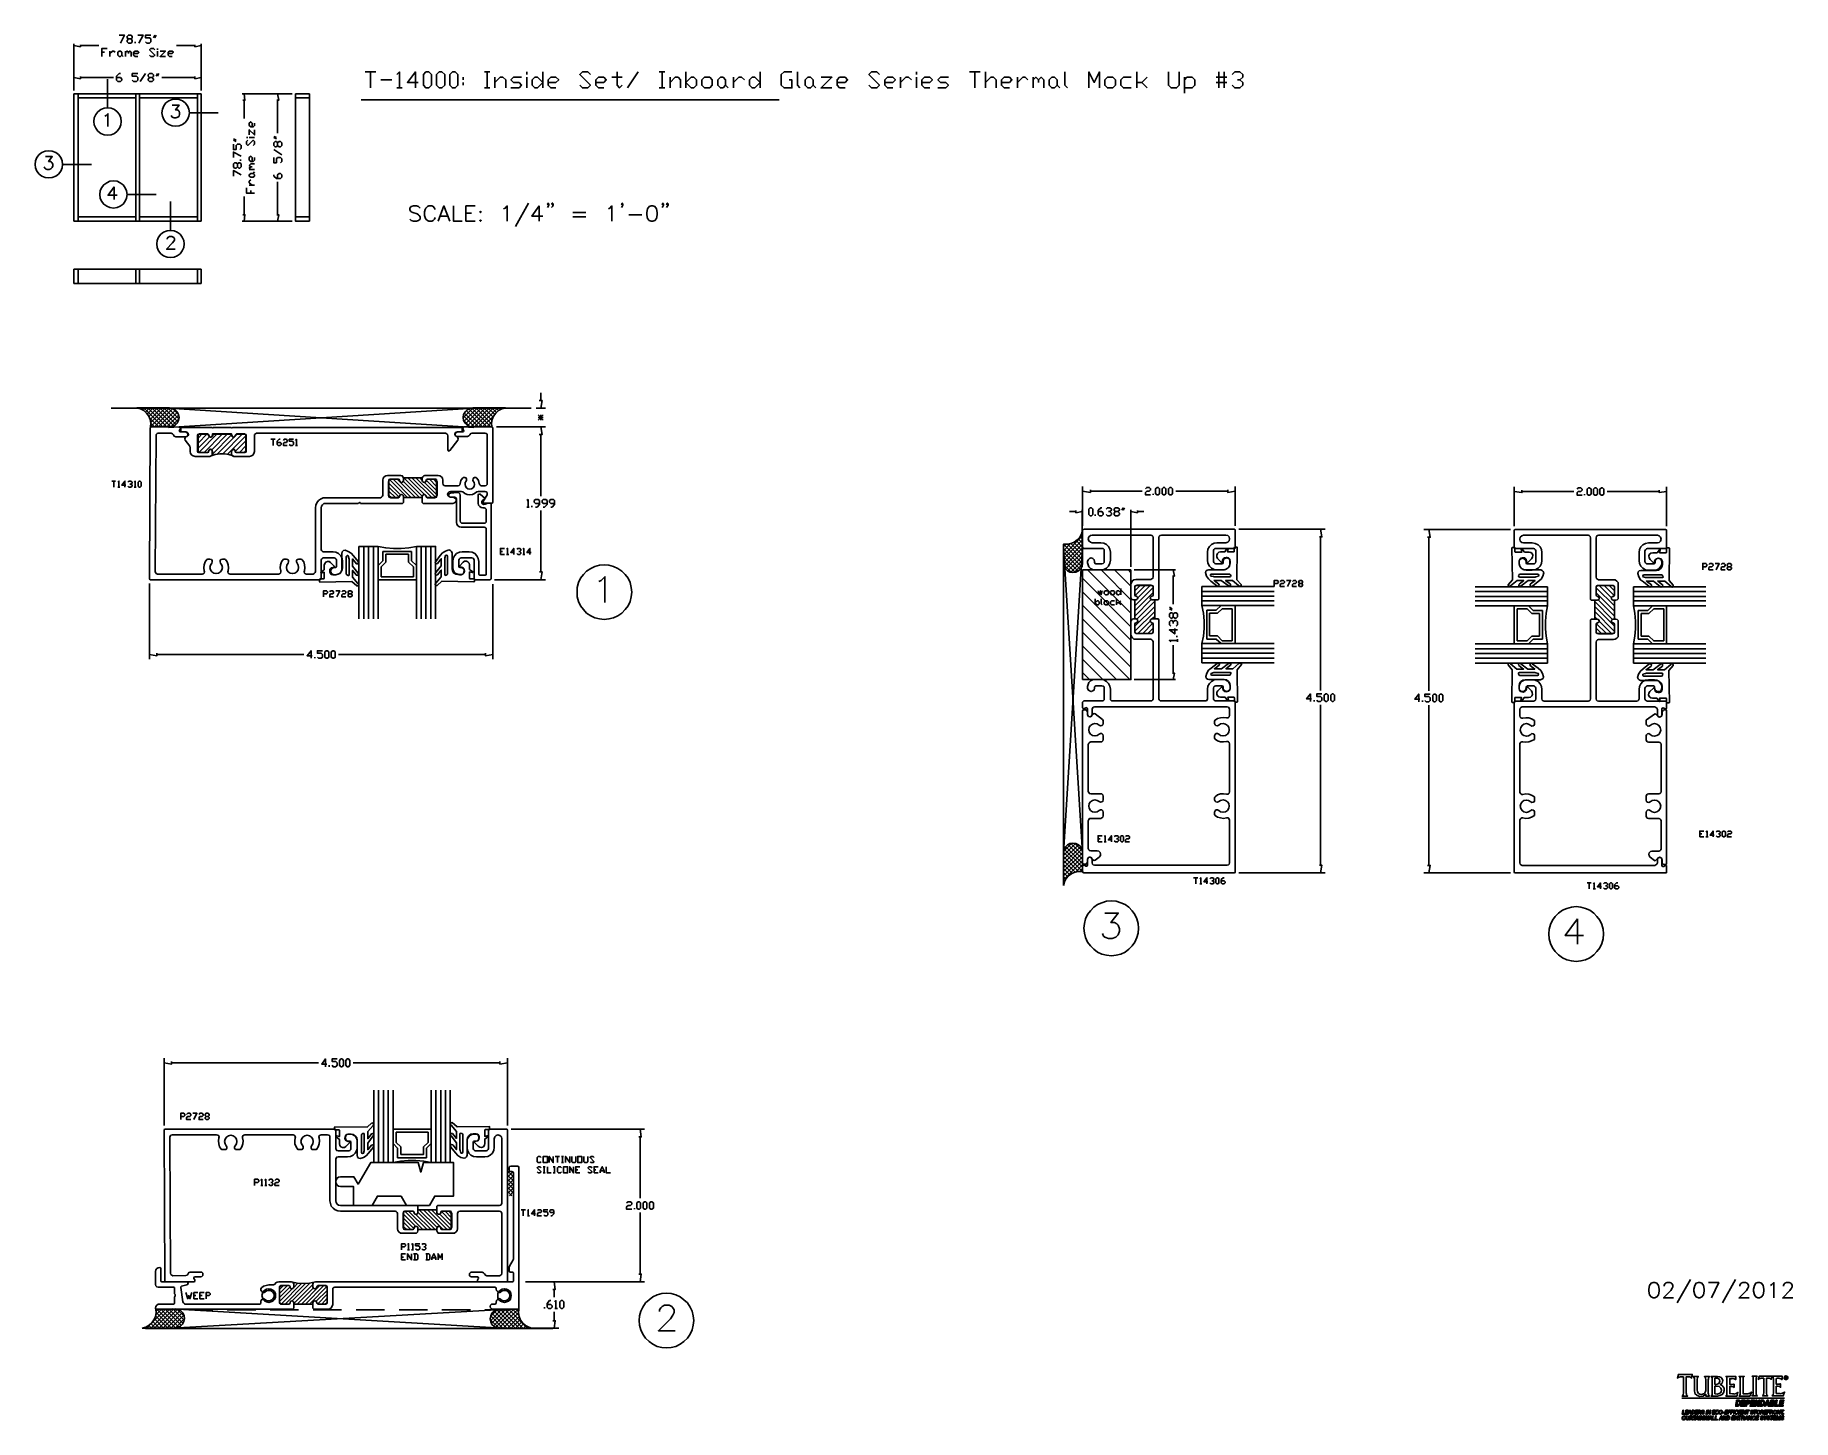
# Model space of a CAD drawing. Header units: inches. Extents: x 0 to 23, y 1.6 to 19.8.
import ezdxf

# ---------------------------------------------------------------- set-up
doc = ezdxf.new("R2010")
doc.units = ezdxf.units.IN
doc.layers.add('B6917_01-116-45-r0-T14000_I-O_InsideSet-InboardPlane-061512-NFRC_100-200', color=7, linetype='CONTINUOUS')

msp = doc.modelspace()

# ---------------------------------------------------------------- linework, layer by layer
at = {"layer": 'B6917_01-116-45-r0-T14000_I-O_InsideSet-InboardPlane-061512-NFRC_100-200', "color": 7}
for points in [[(0.468, 19.164), (0.468, 19.64)], [(0.552, 19.628), (0.552, 19.601), (0.468, 19.616)], [(0.552, 19.616), (0.791, 19.616)], [(0.833, 19.475), (0.833, 19.58), (0.902, 19.58)], [(1.058, 19.754), (1.129, 19.754), (1.075, 19.649)], [(1.18, 19.649), (1.162, 19.667), (1.162, 19.685), (1.18, 19.703), (1.216, 19.703), (1.231, 19.718), (1.231, 19.736), (1.216, 19.754), (1.18, 19.754), (1.162, 19.736), (1.162, 19.718), (1.18, 19.703)], [(1.216, 19.703), (1.231, 19.685), (1.231, 19.667), (1.216, 19.649), (1.18, 19.649)], [(1.267, 19.649), (1.267, 19.667)], [(1.303, 19.754), (1.372, 19.754), (1.318, 19.649)], [(1.405, 19.667), (1.423, 19.649), (1.458, 19.649), (1.476, 19.667), (1.476, 19.703), (1.458, 19.718), (1.405, 19.718), (1.405, 19.754), (1.476, 19.754)], [(1.458, 19.493), (1.476, 19.475), (1.509, 19.475), (1.527, 19.493), (1.458, 19.562), (1.476, 19.58), (1.509, 19.58), (1.527, 19.562)], [(1.509, 19.718), (1.527, 19.754)], [(1.545, 19.754), (1.527, 19.718)], [(1.563, 19.562), (1.563, 19.58)], [(2.051, 19.616), (1.812, 19.616)], [(2.051, 19.628), (2.051, 19.601), (2.135, 19.616)], [(2.135, 19.164), (2.135, 19.64)], [(0.833, 19.529), (0.869, 19.529)], [(0.938, 19.475), (0.938, 19.544)], [(0.938, 19.511), (0.971, 19.544), (0.989, 19.544), (1.007, 19.529)], [(1.075, 19.475), (1.058, 19.475), (1.043, 19.493), (1.043, 19.529), (1.058, 19.544), (1.075, 19.544), (1.093, 19.529), (1.093, 19.493), (1.075, 19.475), (1.075, 19.475)], [(1.093, 19.493), (1.111, 19.475)], [(1.144, 19.475), (1.144, 19.544)], [(1.144, 19.529), (1.162, 19.544), (1.18, 19.529), (1.18, 19.511)], [(1.18, 19.529), (1.198, 19.544), (1.216, 19.529), (1.216, 19.475)], [(1.249, 19.511), (1.303, 19.511), (1.318, 19.529), (1.303, 19.544), (1.267, 19.544), (1.249, 19.529), (1.249, 19.493), (1.267, 19.475), (1.303, 19.475)], [(1.563, 19.475), (1.563, 19.544)], [(1.596, 19.544), (1.665, 19.544), (1.596, 19.475), (1.665, 19.475)], [(1.701, 19.511), (1.752, 19.511), (1.77, 19.529), (1.752, 19.544), (1.719, 19.544), (1.701, 19.529), (1.701, 19.493), (1.719, 19.475), (1.752, 19.475)], [(0.468, 19.027), (0.468, 19.221)], [(0.552, 19.212), (0.552, 19.182), (0.468, 19.197)], [(0.552, 19.197), (0.983, 19.197)], [(0.908, 18.802), (0.908, 19.179)], [(1.025, 19.197), (1.075, 19.197), (1.093, 19.179), (1.093, 19.164), (1.075, 19.146), (1.043, 19.146), (1.025, 19.164), (1.025, 19.215), (1.058, 19.251), (1.075, 19.251)], [(1.231, 19.164), (1.249, 19.146), (1.285, 19.146), (1.303, 19.164), (1.303, 19.197), (1.285, 19.215), (1.231, 19.215), (1.231, 19.251), (1.303, 19.251)], [(1.336, 19.146), (1.405, 19.251)], [(1.458, 19.146), (1.44, 19.164), (1.44, 19.179), (1.458, 19.197), (1.491, 19.197), (1.509, 19.215), (1.509, 19.233), (1.491, 19.251), (1.458, 19.251), (1.44, 19.233), (1.44, 19.215), (1.458, 19.197)], [(1.491, 19.197), (1.509, 19.179), (1.509, 19.164), (1.491, 19.146), (1.458, 19.146)], [(1.545, 19.215), (1.563, 19.251)], [(1.578, 19.251), (1.563, 19.215)], [(2.051, 19.197), (1.62, 19.197)], [(2.051, 19.212), (2.051, 19.182), (2.135, 19.197)], [(2.135, 19.027), (2.135, 19.221)], [(4.28, 19.272), (4.418, 19.272)], [(4.349, 19.272), (4.349, 19.062)], [(4.486, 19.167), (4.627, 19.167)], [(4.696, 19.236), (4.729, 19.272), (4.729, 19.062)], [(4.974, 19.134), (4.833, 19.134), (4.938, 19.272), (4.938, 19.062)], [(5.076, 19.062), (5.043, 19.098), (5.043, 19.236), (5.076, 19.272), (5.112, 19.272), (5.148, 19.236), (5.148, 19.098), (5.112, 19.062), (5.076, 19.062), (5.076, 19.062)], [(5.249, 19.062), (5.216, 19.098), (5.216, 19.236), (5.249, 19.272), (5.285, 19.272), (5.321, 19.236), (5.321, 19.098), (5.285, 19.062), (5.249, 19.062), (5.249, 19.062)], [(5.423, 19.062), (5.39, 19.098), (5.39, 19.236), (5.423, 19.272), (5.459, 19.272), (5.495, 19.236), (5.495, 19.098), (5.459, 19.062), (5.423, 19.062), (5.423, 19.062)], [(5.563, 19.203), (5.563, 19.167)], [(5.563, 19.134), (5.563, 19.098)], [(5.842, 19.272), (5.911, 19.272)], [(5.875, 19.272), (5.875, 19.062)], [(5.979, 19.062), (5.979, 19.203)], [(5.979, 19.134), (6.048, 19.203), (6.084, 19.203), (6.12, 19.167), (6.12, 19.062)], [(6.189, 19.062), (6.294, 19.062), (6.326, 19.098), (6.294, 19.134), (6.222, 19.134), (6.189, 19.167), (6.222, 19.203), (6.326, 19.203)], [(6.395, 19.236), (6.395, 19.272)], [(6.395, 19.062), (6.395, 19.203)], [(6.605, 19.134), (6.536, 19.062), (6.5, 19.062), (6.467, 19.098), (6.467, 19.167), (6.5, 19.203), (6.536, 19.203), (6.605, 19.134), (6.605, 19.134)], [(6.605, 19.272), (6.605, 19.062)], [(6.674, 19.134), (6.778, 19.134), (6.814, 19.167), (6.778, 19.203), (6.709, 19.203), (6.674, 19.167), (6.674, 19.098), (6.709, 19.062), (6.778, 19.062)], [(7.089, 19.098), (7.125, 19.062), (7.194, 19.062), (7.23, 19.098), (7.089, 19.236), (7.125, 19.272), (7.194, 19.272), (7.23, 19.236)], [(7.299, 19.134), (7.404, 19.134), (7.437, 19.167), (7.404, 19.203), (7.335, 19.203), (7.299, 19.167), (7.299, 19.098), (7.335, 19.062), (7.404, 19.062)], [(7.508, 19.203), (7.646, 19.203)], [(7.577, 19.272), (7.577, 19.098), (7.61, 19.062), (7.646, 19.098)], [(7.715, 19.062), (7.855, 19.272)], [(8.131, 19.272), (8.202, 19.272)], [(8.167, 19.272), (8.167, 19.062)], [(8.271, 19.062), (8.271, 19.203)], [(8.271, 19.134), (8.34, 19.203), (8.376, 19.203), (8.409, 19.167), (8.409, 19.062)], [(8.478, 19.062), (8.478, 19.272)], [(8.478, 19.134), (8.55, 19.203), (8.582, 19.203), (8.618, 19.167), (8.618, 19.098), (8.582, 19.062), (8.55, 19.062), (8.478, 19.134), (8.478, 19.134)], [(8.792, 19.062), (8.723, 19.062), (8.687, 19.098), (8.687, 19.167), (8.723, 19.203), (8.792, 19.203), (8.825, 19.167), (8.825, 19.098), (8.792, 19.062), (8.792, 19.062)], [(8.965, 19.062), (8.93, 19.062), (8.897, 19.098), (8.897, 19.167), (8.93, 19.203), (8.965, 19.203), (8.998, 19.167), (8.998, 19.098), (8.965, 19.062), (8.965, 19.062)], [(9.103, 19.062), (9.103, 19.203)], [(9.103, 19.134), (9.172, 19.203), (9.208, 19.203), (9.244, 19.167)], [(9.45, 19.134), (9.381, 19.062), (9.345, 19.062), (9.312, 19.098), (9.312, 19.167), (9.345, 19.203), (9.381, 19.203), (9.45, 19.134), (9.45, 19.134)], [(9.45, 19.272), (9.45, 19.062)], [(9.833, 19.167), (9.866, 19.167), (9.866, 19.062), (9.764, 19.062), (9.728, 19.098), (9.728, 19.236), (9.764, 19.272), (9.866, 19.272)], [(9.938, 19.272), (9.938, 19.098), (9.971, 19.062)], [(10.111, 19.062), (10.075, 19.062), (10.04, 19.098), (10.04, 19.167), (10.075, 19.203), (10.111, 19.203), (10.144, 19.167), (10.144, 19.098), (10.111, 19.062), (10.111, 19.062)], [(10.249, 19.203), (10.39, 19.203), (10.249, 19.062), (10.39, 19.062)], [(10.458, 19.134), (10.563, 19.134), (10.596, 19.167), (10.563, 19.203), (10.491, 19.203), (10.458, 19.167), (10.458, 19.098), (10.491, 19.062), (10.563, 19.062)], [(10.874, 19.098), (10.91, 19.062), (10.979, 19.062), (11.012, 19.098), (10.874, 19.236), (10.91, 19.272), (10.979, 19.272), (11.012, 19.236)], [(11.084, 19.134), (11.186, 19.134), (11.221, 19.167), (11.186, 19.203), (11.117, 19.203), (11.084, 19.167), (11.084, 19.098), (11.117, 19.062), (11.186, 19.062)], [(11.29, 19.062), (11.29, 19.203)], [(11.29, 19.134), (11.359, 19.203), (11.395, 19.203), (11.431, 19.167)], [(11.5, 19.236), (11.5, 19.272)], [(11.5, 19.062), (11.5, 19.203)], [(11.568, 19.134), (11.673, 19.134), (11.706, 19.167), (11.673, 19.203), (11.604, 19.203), (11.568, 19.167), (11.568, 19.098), (11.604, 19.062), (11.673, 19.062)], [(11.778, 19.062), (11.88, 19.062), (11.916, 19.098), (11.88, 19.134), (11.811, 19.134), (11.778, 19.167), (11.811, 19.203), (11.916, 19.203)], [(12.194, 19.272), (12.331, 19.272)], [(12.263, 19.272), (12.263, 19.062)], [(12.4, 19.062), (12.4, 19.272)], [(12.4, 19.134), (12.472, 19.203), (12.505, 19.203), (12.541, 19.167), (12.541, 19.062)], [(12.61, 19.134), (12.714, 19.134), (12.747, 19.167), (12.714, 19.203), (12.646, 19.203), (12.61, 19.167), (12.61, 19.098), (12.646, 19.062), (12.714, 19.062)], [(12.819, 19.062), (12.819, 19.203)], [(12.819, 19.134), (12.888, 19.203), (12.921, 19.203), (12.957, 19.167)], [(13.026, 19.062), (13.026, 19.203)], [(13.026, 19.167), (13.062, 19.203), (13.094, 19.167), (13.094, 19.134)], [(13.094, 19.167), (13.13, 19.203), (13.166, 19.167), (13.166, 19.062)], [(13.304, 19.062), (13.268, 19.062), (13.235, 19.098), (13.235, 19.167), (13.268, 19.203), (13.304, 19.203), (13.34, 19.167), (13.34, 19.098), (13.304, 19.062), (13.304, 19.062)], [(13.441, 19.272), (13.441, 19.098), (13.477, 19.062)], [(13.756, 19.062), (13.756, 19.272), (13.824, 19.134), (13.893, 19.272), (13.893, 19.062)], [(14.067, 19.062), (13.998, 19.062), (13.962, 19.098), (13.962, 19.167), (13.998, 19.203), (14.067, 19.203), (14.103, 19.167), (14.103, 19.098), (14.067, 19.062), (14.067, 19.062)], [(14.309, 19.203), (14.207, 19.203), (14.172, 19.167), (14.172, 19.098), (14.207, 19.062), (14.309, 19.062)], [(14.381, 19.062), (14.381, 19.272)], [(14.381, 19.134), (14.45, 19.134), (14.519, 19.203)], [(14.45, 19.134), (14.519, 19.062)], [(14.797, 19.272), (14.797, 19.098), (14.83, 19.062), (14.902, 19.062), (14.935, 19.098), (14.935, 19.272)], [(15.006, 18.994), (15.006, 19.203)], [(15.006, 19.167), (15.039, 19.203), (15.108, 19.203), (15.144, 19.167), (15.144, 19.098), (15.108, 19.062), (15.006, 19.062)], [(15.56, 19.203), (15.422, 19.203)], [(15.422, 19.134), (15.56, 19.134)], [(15.455, 19.272), (15.455, 19.062)], [(15.527, 19.062), (15.527, 19.272)], [(15.629, 19.236), (15.665, 19.272), (15.733, 19.272), (15.769, 19.236), (15.769, 19.203), (15.733, 19.167), (15.7, 19.167)], [(15.733, 19.167), (15.769, 19.134), (15.769, 19.098), (15.733, 19.062), (15.665, 19.062), (15.629, 19.098)], [(0.468, 18.985), (0.468, 17.318)], [(2.135, 18.985), (0.468, 18.985)], [(0.522, 18.985), (0.522, 17.318)], [(1.276, 18.934), (0.522, 18.934)], [(1.276, 18.985), (1.276, 17.318)], [(1.327, 17.318), (1.327, 18.985)], [(2.084, 18.934), (1.327, 18.934)], [(1.979, 18.736), (1.97, 18.784), (1.955, 18.826), (1.925, 18.865), (1.889, 18.892), (1.844, 18.91), (1.8, 18.916), (1.752, 18.91), (1.71, 18.892), (1.671, 18.865), (1.644, 18.826), (1.626, 18.784), (1.62, 18.736), (1.626, 18.691), (1.644, 18.65), (1.671, 18.611), (1.71, 18.584), (1.752, 18.566), (1.8, 18.56), (1.844, 18.566), (1.889, 18.584), (1.925, 18.611), (1.955, 18.65), (1.97, 18.691), (1.979, 18.736), (1.979, 18.736)], [(2.084, 17.318), (2.084, 18.985)], [(2.135, 17.318), (2.135, 18.985)], [(3.221, 18.985), (2.67, 18.985)], [(2.679, 18.901), (2.706, 18.901), (2.694, 18.985)], [(2.694, 18.901), (2.694, 18.661)], [(3.325, 18.985), (3.11, 18.985)], [(3.122, 18.901), (3.149, 18.901), (3.134, 18.985)], [(3.134, 18.901), (3.134, 18.47)], [(3.367, 18.985), (3.367, 17.318), (3.553, 17.318)], [(3.553, 18.985), (3.367, 18.985)], [(3.553, 18.934), (3.367, 18.934)], [(3.553, 17.318), (3.553, 18.985)], [(4.226, 18.907), (9.701, 18.907)], [(4.696, 19.062), (4.765, 19.062)], [(5.842, 19.062), (5.911, 19.062)], [(8.131, 19.062), (8.202, 19.062)], [(8.998, 19.098), (9.034, 19.062)], [(10.144, 19.098), (10.18, 19.062)], [(13.34, 19.098), (13.373, 19.062)], [(1.087, 18.623), (1.081, 18.67), (1.063, 18.712), (1.034, 18.751), (0.998, 18.778), (0.956, 18.796), (0.908, 18.802), (0.863, 18.796), (0.818, 18.778), (0.782, 18.751), (0.752, 18.712), (0.734, 18.67), (0.728, 18.623), (0.734, 18.578), (0.752, 18.533), (0.782, 18.497), (0.818, 18.467), (0.863, 18.449), (0.908, 18.443), (0.956, 18.449), (0.998, 18.467), (1.034, 18.497), (1.063, 18.533), (1.081, 18.578), (1.087, 18.623), (1.087, 18.623)], [(0.872, 18.691), (0.887, 18.7), (0.911, 18.724), (0.911, 18.557)], [(1.755, 18.838), (1.844, 18.838), (1.797, 18.775), (1.82, 18.775), (1.835, 18.766), (1.844, 18.757), (1.85, 18.736), (1.85, 18.718), (1.844, 18.694), (1.826, 18.679), (1.803, 18.67), (1.779, 18.67), (1.755, 18.679), (1.749, 18.688), (1.74, 18.703)], [(1.979, 18.736), (2.356, 18.736)], [(2.745, 18.413), (2.727, 18.413)], [(2.799, 18.551), (2.799, 18.602), (2.781, 18.62), (2.763, 18.602), (2.763, 18.569), (2.781, 18.551), (2.814, 18.551), (2.832, 18.569), (2.832, 18.602)], [(2.763, 18.446), (2.763, 18.515), (2.832, 18.446), (2.832, 18.515)], [(2.832, 18.413), (2.763, 18.413)], [(3.083, 18.428), (3.119, 18.413)], [(3.119, 18.395), (3.083, 18.413)], [(0.318, 18.06), (0.312, 18.108), (0.295, 18.15), (0.265, 18.189), (0.229, 18.216), (0.184, 18.234), (0.139, 18.24), (0.091, 18.234), (0.049, 18.216), (0.01, 18.189), (-0.017, 18.15), (-0.035, 18.108), (-0.041, 18.06), (-0.035, 18.015), (-0.017, 17.97), (0.01, 17.934), (0.049, 17.907), (0.091, 17.89), (0.139, 17.884), (0.184, 17.89), (0.229, 17.907), (0.265, 17.934), (0.295, 17.97), (0.312, 18.015), (0.318, 18.06), (0.318, 18.06)], [(2.554, 18.395), (2.589, 18.377)], [(2.589, 18.359), (2.554, 18.377)], [(2.64, 18.255), (2.658, 18.273), (2.658, 18.308), (2.64, 18.326), (2.607, 18.326), (2.589, 18.308), (2.589, 18.255), (2.554, 18.255), (2.554, 18.326)], [(2.554, 18.153), (2.554, 18.222), (2.658, 18.168)], [(2.814, 18.308), (2.832, 18.326), (2.832, 18.359), (2.814, 18.377), (2.745, 18.308), (2.727, 18.326), (2.727, 18.359), (2.745, 18.377)], [(3.188, 18.308), (3.17, 18.29), (3.152, 18.29), (3.134, 18.308), (3.134, 18.341), (3.119, 18.359), (3.101, 18.359), (3.083, 18.341), (3.083, 18.308), (3.101, 18.29), (3.119, 18.29), (3.134, 18.308)], [(3.188, 18.186), (3.083, 18.255)], [(3.134, 18.341), (3.152, 18.359), (3.17, 18.359), (3.188, 18.341), (3.188, 18.308)], [(0.094, 18.162), (0.184, 18.162), (0.136, 18.099), (0.16, 18.099), (0.175, 18.09), (0.184, 18.081), (0.19, 18.057), (0.19, 18.042), (0.184, 18.018), (0.166, 18.003), (0.142, 17.994), (0.118, 17.994), (0.094, 18.003), (0.088, 18.012), (0.079, 18.027)], [(0.318, 18.06), (0.695, 18.06)], [(2.658, 18.03), (2.64, 18.012), (2.625, 18.012), (2.607, 18.03), (2.607, 18.066), (2.589, 18.081), (2.571, 18.081), (2.554, 18.066), (2.554, 18.03), (2.571, 18.012), (2.589, 18.012), (2.607, 18.03)], [(2.554, 17.907), (2.554, 17.979), (2.658, 17.925)], [(2.607, 18.066), (2.625, 18.081), (2.64, 18.081), (2.658, 18.066), (2.658, 18.03)], [(2.658, 18.117), (2.64, 18.117)], [(2.799, 18.099), (2.799, 18.153), (2.781, 18.168), (2.763, 18.153), (2.763, 18.117), (2.781, 18.099), (2.814, 18.099), (2.832, 18.117), (2.832, 18.153)], [(2.781, 18.03), (2.763, 18.048), (2.781, 18.066), (2.832, 18.066)], [(2.781, 17.994), (2.763, 18.012), (2.781, 18.03), (2.799, 18.03)], [(2.832, 17.994), (2.763, 17.994)], [(2.814, 17.943), (2.832, 17.961)], [(3.17, 18.081), (3.188, 18.099), (3.188, 18.135), (3.17, 18.153), (3.134, 18.153), (3.119, 18.135), (3.119, 18.081), (3.083, 18.081), (3.083, 18.153)], [(1.162, 17.665), (1.156, 17.713), (1.138, 17.755), (1.111, 17.794), (1.072, 17.821), (1.031, 17.839), (0.983, 17.845), (0.938, 17.839), (0.896, 17.821), (0.857, 17.794), (0.83, 17.755), (0.812, 17.713), (0.806, 17.665), (0.812, 17.62), (0.83, 17.578), (0.857, 17.539), (0.896, 17.513), (0.938, 17.495), (0.983, 17.489), (1.031, 17.495), (1.072, 17.513), (1.111, 17.539), (1.138, 17.578), (1.156, 17.62), (1.162, 17.665), (1.162, 17.665)], [(0.992, 17.767), (0.914, 17.656), (1.034, 17.656)], [(0.992, 17.767), (0.992, 17.599)], [(2.832, 17.683), (2.727, 17.683), (2.727, 17.752)], [(2.832, 17.925), (2.832, 17.907), (2.814, 17.893), (2.781, 17.893), (2.763, 17.907), (2.763, 17.925), (2.781, 17.943), (2.814, 17.943), (2.832, 17.925), (2.832, 17.925)], [(2.799, 17.788), (2.763, 17.821), (2.763, 17.839), (2.781, 17.857)], [(2.832, 17.788), (2.763, 17.788)], [(2.781, 17.683), (2.781, 17.719)], [(3.134, 17.875), (3.134, 17.925), (3.152, 17.943), (3.17, 17.943), (3.188, 17.925), (3.188, 17.893), (3.17, 17.875), (3.119, 17.875), (3.083, 17.907), (3.083, 17.925)], [(3.134, 17.402), (3.134, 17.833)], [(1.162, 17.665), (1.542, 17.665)], [(1.731, 17.195), (1.731, 17.575)], [(2.694, 17.402), (2.694, 17.641)], [(4.998, 17.486), (4.98, 17.507), (4.953, 17.516), (4.914, 17.516), (4.884, 17.507), (4.866, 17.486), (4.866, 17.468), (4.875, 17.45), (4.884, 17.438), (4.905, 17.429), (4.962, 17.411), (4.98, 17.402), (4.989, 17.393), (4.998, 17.372), (4.998, 17.345), (4.98, 17.324), (4.953, 17.315), (4.914, 17.315), (4.884, 17.324), (4.866, 17.345)], [(5.198, 17.468), (5.189, 17.486), (5.172, 17.507), (5.151, 17.516), (5.115, 17.516), (5.094, 17.507), (5.076, 17.486), (5.067, 17.468), (5.058, 17.438), (5.058, 17.393), (5.067, 17.363), (5.076, 17.345), (5.094, 17.324), (5.115, 17.315), (5.151, 17.315), (5.172, 17.324), (5.189, 17.345), (5.198, 17.363)], [(5.237, 17.315), (5.312, 17.516), (5.39, 17.315)], [(5.438, 17.516), (5.438, 17.315), (5.552, 17.315)], [(5.599, 17.315), (5.599, 17.516), (5.722, 17.516)], [(6.093, 17.477), (6.114, 17.486), (6.141, 17.516), (6.141, 17.315)], [(6.419, 17.554), (6.246, 17.249)], [(6.56, 17.516), (6.464, 17.381), (6.608, 17.381)], [(6.56, 17.516), (6.56, 17.315)], [(6.686, 17.542), (6.674, 17.533), (6.665, 17.542), (6.674, 17.554), (6.686, 17.542), (6.686, 17.525), (6.674, 17.507), (6.665, 17.498)], [(6.742, 17.542), (6.733, 17.533), (6.721, 17.542), (6.733, 17.554), (6.742, 17.542), (6.742, 17.525), (6.733, 17.507), (6.721, 17.498)], [(7.466, 17.477), (7.484, 17.486), (7.511, 17.516), (7.511, 17.315)], [(7.655, 17.542), (7.646, 17.533), (7.637, 17.542), (7.646, 17.554), (7.655, 17.542), (7.655, 17.525), (7.646, 17.507), (7.637, 17.498)], [(8.026, 17.516), (7.999, 17.507), (7.978, 17.477), (7.969, 17.429), (7.969, 17.402), (7.978, 17.354), (7.999, 17.324), (8.026, 17.315), (8.047, 17.315), (8.074, 17.324), (8.095, 17.354), (8.104, 17.402), (8.104, 17.429), (8.095, 17.477), (8.074, 17.507), (8.047, 17.516), (8.026, 17.516), (8.026, 17.516)], [(8.187, 17.542), (8.179, 17.533), (8.17, 17.542), (8.179, 17.554), (8.187, 17.542), (8.187, 17.525), (8.179, 17.507), (8.17, 17.498)], [(8.247, 17.542), (8.235, 17.533), (8.226, 17.542), (8.235, 17.554), (8.247, 17.542), (8.247, 17.525), (8.235, 17.507), (8.226, 17.498)], [(0.468, 17.318), (2.135, 17.318)], [(0.522, 17.372), (1.276, 17.372)], [(1.327, 17.372), (2.084, 17.372)], [(3.221, 17.318), (2.67, 17.318)], [(2.679, 17.402), (2.706, 17.402), (2.694, 17.318)], [(3.325, 17.318), (3.11, 17.318)], [(3.122, 17.402), (3.149, 17.402), (3.134, 17.318)], [(3.553, 17.372), (3.367, 17.372)], [(5.267, 17.381), (5.36, 17.381)], [(5.599, 17.42), (5.674, 17.42)], [(5.599, 17.315), (5.722, 17.315)], [(5.791, 17.45), (5.779, 17.438), (5.791, 17.429), (5.8, 17.438), (5.791, 17.45), (5.791, 17.45)], [(5.791, 17.333), (5.779, 17.324), (5.791, 17.315), (5.8, 17.324), (5.791, 17.333), (5.791, 17.333)], [(7, 17.429), (7.17, 17.429)], [(7, 17.372), (7.17, 17.372)], [(7.733, 17.402), (7.903, 17.402)], [(1.91, 17.019), (1.904, 17.064), (1.886, 17.106), (1.859, 17.145), (1.82, 17.171), (1.779, 17.189), (1.731, 17.195), (1.686, 17.189), (1.641, 17.171), (1.605, 17.145), (1.575, 17.106), (1.557, 17.064), (1.551, 17.019), (1.557, 16.971), (1.575, 16.929), (1.605, 16.89), (1.641, 16.863), (1.686, 16.845), (1.731, 16.839), (1.779, 16.845), (1.82, 16.863), (1.859, 16.89), (1.886, 16.929), (1.904, 16.971), (1.91, 17.019), (1.91, 17.019)], [(1.686, 17.079), (1.686, 17.085), (1.695, 17.103), (1.704, 17.109), (1.719, 17.118), (1.749, 17.118), (1.767, 17.109), (1.773, 17.103), (1.782, 17.085), (1.782, 17.07), (1.773, 17.055), (1.758, 17.031), (1.68, 16.95), (1.791, 16.95)], [(0.468, 16.687), (0.468, 16.501)], [(0.468, 16.687), (2.135, 16.687)], [(0.522, 16.687), (0.522, 16.501)], [(1.276, 16.687), (1.276, 16.501)], [(1.327, 16.687), (1.327, 16.501)], [(2.084, 16.687), (2.084, 16.501)], [(2.135, 16.687), (2.135, 16.501)], [(0.468, 16.501), (2.135, 16.501)], [(6.56, 14.966), (6.596, 14.966), (6.578, 14.868)], [(6.578, 14.966), (6.578, 15.068)], [(6.455, 14.868), (0.956, 14.868)], [(1.291, 14.871), (1.719, 14.871)], [(1.719, 14.622), (1.47, 14.622), (1.473, 14.67), (1.464, 14.718), (1.446, 14.763), (1.417, 14.802), (1.381, 14.835), (1.339, 14.859), (1.291, 14.871)], [(1.342, 14.856), (1.327, 14.871)], [(1.336, 14.859), (1.348, 14.871)], [(1.372, 14.841), (1.402, 14.871)], [(1.629, 14.622), (1.381, 14.871)], [(1.402, 14.817), (1.455, 14.871)], [(1.426, 14.79), (1.506, 14.871)], [(1.683, 14.622), (1.435, 14.871)], [(1.446, 14.757), (1.56, 14.871)], [(1.578, 14.622), (1.455, 14.742)], [(1.464, 14.721), (1.614, 14.871)], [(1.47, 14.676), (1.668, 14.871)], [(1.47, 14.622), (1.719, 14.871)], [(1.734, 14.622), (1.485, 14.871)], [(1.524, 14.622), (1.764, 14.862)], [(1.776, 14.634), (1.539, 14.871)], [(1.575, 14.622), (1.8, 14.844)], [(1.806, 14.655), (1.593, 14.871)], [(1.629, 14.622), (1.823, 14.817)], [(1.829, 14.688), (1.644, 14.871)], [(1.683, 14.622), (1.841, 14.778)], [(1.841, 14.727), (1.698, 14.871)], [(1.707, 14.868), (5.704, 14.616)], [(5.704, 14.868), (1.707, 14.616)], [(1.719, 14.622), (1.758, 14.628), (1.794, 14.646), (1.82, 14.673), (1.838, 14.706), (1.844, 14.745), (1.838, 14.784), (1.82, 14.82), (1.794, 14.847), (1.758, 14.865), (1.719, 14.871)], [(1.737, 14.622), (1.844, 14.73)], [(1.838, 14.784), (1.758, 14.865)], [(5.563, 14.739), (5.695, 14.871)], [(6.117, 14.871), (5.689, 14.871), (5.65, 14.865), (5.614, 14.847), (5.587, 14.82), (5.569, 14.784), (5.563, 14.745), (5.569, 14.706), (5.587, 14.673), (5.614, 14.646), (5.65, 14.628), (5.689, 14.622), (5.937, 14.622)], [(5.713, 14.622), (5.566, 14.769)], [(5.572, 14.694), (5.749, 14.871)], [(5.578, 14.808), (5.626, 14.856)], [(5.764, 14.622), (5.578, 14.808)], [(5.593, 14.664), (5.803, 14.871)], [(5.818, 14.622), (5.602, 14.838)], [(5.623, 14.64), (5.854, 14.871)], [(5.872, 14.622), (5.635, 14.859)], [(5.662, 14.625), (5.908, 14.871)], [(5.926, 14.622), (5.674, 14.871)], [(5.71, 14.622), (5.961, 14.871)], [(5.935, 14.664), (5.728, 14.871)], [(5.764, 14.622), (6.015, 14.871)], [(5.94, 14.709), (5.782, 14.871)], [(5.818, 14.622), (5.967, 14.772)], [(5.955, 14.748), (5.833, 14.871)], [(5.976, 14.784), (5.887, 14.871)], [(6.117, 14.871), (6.069, 14.859), (6.027, 14.835), (5.991, 14.802), (5.961, 14.763), (5.943, 14.718), (5.935, 14.67), (5.937, 14.622)], [(6, 14.811), (5.94, 14.871)], [(6.027, 14.835), (5.991, 14.871)], [(6.039, 14.841), (6.066, 14.871)], [(6.063, 14.856), (6.045, 14.871)], [(6.102, 14.868), (6.099, 14.871)], [(6.518, 14.868), (6.641, 14.868)], [(6.611, 14.778), (6.545, 14.712)], [(6.545, 14.778), (6.611, 14.712)], [(6.611, 14.745), (6.545, 14.745)], [(6.578, 14.712), (6.578, 14.778)], [(1.455, 12.636), (1.467, 14.607)], [(1.482, 14.622), (1.47, 14.616), (1.467, 14.607)], [(1.524, 14.622), (1.473, 14.673)], [(1.482, 14.622), (1.847, 14.619)], [(1.77, 14.518), (1.758, 14.532), (1.74, 14.538), (1.572, 14.541), (1.557, 14.535), (1.545, 14.524), (1.542, 14.509), (1.53, 12.728), (1.533, 12.713), (1.545, 12.701), (1.56, 12.695), (2.147, 12.695), (2.159, 12.698), (2.171, 12.707), (2.177, 12.722), (2.174, 12.737)], [(1.77, 14.518), (1.779, 14.5), (1.8, 14.494)], [(1.859, 14.595), (1.862, 14.607), (1.856, 14.616), (1.847, 14.619)], [(1.859, 14.595), (1.85, 14.577), (1.847, 14.568), (1.853, 14.559), (1.862, 14.556), (1.934, 14.556)], [(1.88, 14.616), (1.868, 14.613), (1.865, 14.601)], [(1.865, 14.586), (1.865, 14.601)], [(1.865, 14.586), (1.868, 14.571), (1.88, 14.559), (1.895, 14.556)], [(1.88, 14.616), (2.275, 14.616), (2.284, 14.607), (2.293, 14.616), (2.524, 14.616), (2.536, 14.607), (2.545, 14.616), (5.537, 14.616)], [(1.925, 14.479), (1.949, 14.503), (1.958, 14.515), (1.958, 14.53), (1.952, 14.541), (1.943, 14.55), (1.928, 14.556), (1.895, 14.556)], [(1.934, 14.494), (1.949, 14.497), (1.961, 14.509), (1.967, 14.524), (1.961, 14.538), (1.952, 14.55), (1.934, 14.556)], [(2.233, 14.512), (2.23, 14.524), (2.218, 14.527), (2.102, 14.527), (2.09, 14.524), (2.087, 14.512), (2.087, 14.302), (2.09, 14.29), (2.102, 14.287), (2.215, 14.287), (2.224, 14.29), (2.23, 14.302)], [(2.093, 14.476), (2.147, 14.53)], [(2.093, 14.41), (2.212, 14.53)], [(2.108, 14.53), (2.099, 14.524), (2.093, 14.515)], [(2.093, 14.302), (2.093, 14.515)], [(2.105, 14.29), (2.344, 14.53)], [(2.108, 14.53), (2.215, 14.53)], [(2.171, 14.287), (2.41, 14.53)], [(2.23, 14.515), (2.227, 14.524), (2.215, 14.53)], [(2.23, 14.515), (2.233, 14.5), (2.242, 14.491), (2.257, 14.488), (2.269, 14.491), (2.278, 14.5), (2.281, 14.515), (2.281, 14.53), (2.53, 14.53), (2.53, 14.515), (2.536, 14.5), (2.545, 14.491), (2.557, 14.488), (2.568, 14.491), (2.577, 14.5), (2.58, 14.515)], [(2.233, 14.512), (2.239, 14.5), (2.248, 14.491), (2.26, 14.488)], [(2.26, 14.488), (2.272, 14.491), (2.281, 14.5), (2.284, 14.512)], [(2.272, 14.323), (2.476, 14.53)], [(2.281, 14.266), (2.53, 14.518)], [(2.536, 14.512), (2.53, 14.524), (2.521, 14.527), (2.299, 14.527), (2.29, 14.524), (2.284, 14.512)], [(2.344, 14.266), (2.61, 14.53)], [(2.416, 14.269), (2.676, 14.53)], [(2.476, 14.263), (2.718, 14.506)], [(2.536, 14.512), (2.539, 14.5), (2.548, 14.491), (2.56, 14.488)], [(2.56, 14.488), (2.571, 14.491), (2.58, 14.5), (2.583, 14.512)], [(2.595, 14.53), (2.586, 14.524), (2.58, 14.515)], [(2.58, 14.302), (2.583, 14.29), (2.595, 14.287), (2.706, 14.287), (2.718, 14.29), (2.721, 14.302), (2.721, 14.512), (2.718, 14.524), (2.706, 14.527), (2.598, 14.527), (2.589, 14.524), (2.583, 14.512)], [(2.595, 14.53), (2.703, 14.53)], [(2.718, 14.515), (2.715, 14.524), (2.703, 14.53)], [(2.718, 14.515), (2.718, 14.302)], [(5.363, 14.32), (5.363, 14.506), (5.36, 14.521), (5.348, 14.532), (5.333, 14.538), (2.859, 14.538), (2.844, 14.532), (2.832, 14.521), (2.829, 14.506), (2.829, 14.299)], [(5.486, 14.559), (5.468, 14.553), (5.459, 14.541), (5.453, 14.527), (5.459, 14.512), (5.468, 14.5), (5.486, 14.497)], [(5.522, 14.556), (5.489, 14.556), (5.474, 14.55), (5.465, 14.541), (5.459, 14.53), (5.459, 14.515), (5.468, 14.503), (5.492, 14.479)], [(5.486, 14.559), (5.558, 14.559), (5.566, 14.562), (5.572, 14.571), (5.569, 14.58), (5.561, 14.598)], [(5.522, 14.556), (5.537, 14.559), (5.549, 14.571), (5.552, 14.586)], [(5.552, 14.601), (5.549, 14.613), (5.537, 14.616)], [(5.552, 14.601), (5.552, 14.586)], [(5.572, 14.622), (5.563, 14.616), (5.558, 14.607), (5.561, 14.598)], [(5.656, 14.625), (5.566, 14.712)], [(5.572, 14.622), (5.937, 14.622)], [(5.62, 14.497), (5.638, 14.503), (5.65, 14.518)], [(5.773, 13.88), (5.779, 13.865), (5.788, 13.856), (5.803, 13.85), (5.848, 13.85), (5.863, 13.856), (5.875, 13.868), (5.878, 13.883), (5.878, 14.509), (5.875, 14.527), (5.863, 14.535), (5.848, 14.541), (5.68, 14.541), (5.662, 14.535), (5.65, 14.518)], [(5.872, 14.622), (5.937, 14.688)], [(5.923, 14.622), (5.937, 14.634)], [(5.952, 14.607), (5.949, 14.616), (5.937, 14.622)], [(5.952, 14.607), (5.952, 13.638)], [(6, 14.622), (6.641, 14.622)], [(6, 14.622), (6.641, 14.622)], [(6.56, 14.521), (6.596, 14.521), (6.578, 14.622)], [(6.563, 14.521), (6.596, 14.521), (6.578, 14.622)], [(6.578, 14.521), (6.578, 14.422)], [(6.578, 14.521), (6.578, 13.716)], [(1.934, 14.494), (1.8, 14.494)], [(1.925, 14.479), (1.919, 14.464), (1.922, 14.449)], [(1.991, 14.299), (1.991, 14.347), (1.985, 14.368), (1.922, 14.449)], [(1.991, 14.299), (1.994, 14.275), (2.009, 14.254), (2.03, 14.242), (2.054, 14.236)], [(2.093, 14.344), (2.242, 14.494)], [(2.093, 14.302), (2.099, 14.293), (2.108, 14.287)], [(2.215, 14.287), (2.108, 14.287)], [(2.215, 14.287), (2.227, 14.293), (2.23, 14.302)], [(2.58, 14.302), (2.577, 14.317), (2.568, 14.326), (2.557, 14.329), (2.545, 14.326), (2.536, 14.317), (2.53, 14.302), (2.53, 14.269), (2.536, 14.251), (2.551, 14.242), (2.494, 14.26), (2.437, 14.269), (2.377, 14.269), (2.317, 14.26), (2.263, 14.242), (2.275, 14.251), (2.281, 14.269), (2.281, 14.302), (2.278, 14.317), (2.269, 14.326), (2.257, 14.329), (2.242, 14.326), (2.233, 14.317), (2.23, 14.302)], [(2.254, 14.326), (2.242, 14.323), (2.233, 14.314), (2.23, 14.302)], [(2.248, 14.236), (2.263, 14.242), (2.275, 14.251), (2.278, 14.269)], [(2.278, 14.302), (2.275, 14.314), (2.266, 14.323), (2.254, 14.326)], [(2.278, 14.302), (2.278, 14.269)], [(2.554, 14.326), (2.542, 14.323), (2.533, 14.314), (2.53, 14.302)], [(2.53, 14.269), (2.53, 14.302)], [(2.53, 14.269), (2.533, 14.251), (2.545, 14.242), (2.56, 14.236)], [(2.58, 14.302), (2.577, 14.314), (2.565, 14.323), (2.554, 14.326)], [(2.58, 14.302), (2.718, 14.44)], [(2.58, 14.302), (2.586, 14.293), (2.595, 14.287)], [(2.703, 14.287), (2.595, 14.287)], [(2.634, 14.287), (2.718, 14.374)], [(2.7, 14.287), (2.718, 14.308)], [(2.703, 14.287), (2.715, 14.293), (2.718, 14.302)], [(2.766, 14.236), (2.79, 14.242), (2.811, 14.254), (2.823, 14.275), (2.829, 14.299)], [(3.047, 14.461), (3.101, 14.461)], [(3.074, 14.461), (3.074, 14.38)], [(3.128, 14.419), (3.167, 14.419), (3.182, 14.407), (3.182, 14.392), (3.167, 14.38), (3.14, 14.38), (3.128, 14.392), (3.128, 14.434), (3.155, 14.461), (3.167, 14.461)], [(3.209, 14.446), (3.221, 14.461), (3.248, 14.461), (3.26, 14.446), (3.26, 14.434), (3.248, 14.419), (3.221, 14.419), (3.209, 14.407), (3.209, 14.38), (3.26, 14.38)], [(3.287, 14.392), (3.302, 14.38), (3.328, 14.38), (3.34, 14.392), (3.34, 14.419), (3.328, 14.434), (3.287, 14.434), (3.287, 14.461), (3.34, 14.461)], [(3.367, 14.446), (3.379, 14.461), (3.379, 14.38)], [(3.367, 14.38), (3.394, 14.38)], [(5.363, 14.32), (5.369, 14.308), (5.381, 14.305), (5.39, 14.311)], [(5.495, 14.449), (5.39, 14.311)], [(5.62, 14.497), (5.486, 14.497)], [(5.495, 14.449), (5.498, 14.464), (5.492, 14.479)], [(2.248, 14.236), (2.054, 14.236)], [(2.53, 14.248), (2.536, 14.254)], [(2.766, 14.236), (2.56, 14.236)], [(0.962, 13.913), (1.013, 13.913)], [(0.989, 13.913), (0.989, 13.832)], [(1.04, 13.898), (1.055, 13.913), (1.055, 13.832)], [(1.04, 13.832), (1.066, 13.832)], [(1.147, 13.859), (1.093, 13.859), (1.135, 13.913), (1.135, 13.832)], [(1.174, 13.898), (1.186, 13.913), (1.213, 13.913), (1.228, 13.898), (1.228, 13.886), (1.213, 13.874), (1.201, 13.874)], [(1.213, 13.874), (1.228, 13.859), (1.228, 13.847), (1.213, 13.832), (1.186, 13.832), (1.174, 13.847)], [(1.255, 13.898), (1.267, 13.913), (1.267, 13.832)], [(1.255, 13.832), (1.282, 13.832)], [(1.321, 13.832), (1.306, 13.847), (1.306, 13.898), (1.321, 13.913), (1.333, 13.913), (1.348, 13.898), (1.348, 13.847), (1.333, 13.832), (1.321, 13.832), (1.321, 13.832)], [(3.765, 13.695), (4.48, 13.695), (4.495, 13.701), (4.507, 13.713), (4.51, 13.728), (4.51, 13.925)], [(4.573, 13.985), (4.549, 13.982), (4.528, 13.967), (4.516, 13.949), (4.51, 13.925)], [(4.573, 13.985), (4.747, 13.985)], [(4.729, 13.922), (4.726, 13.931), (4.714, 13.937), (4.618, 13.937), (4.603, 13.931), (4.591, 13.919), (4.585, 13.904), (4.585, 13.728), (4.591, 13.713), (4.603, 13.701), (4.618, 13.695), (4.714, 13.695), (4.726, 13.701), (4.729, 13.71)], [(4.606, 13.937), (4.594, 13.931), (4.591, 13.922)], [(4.591, 13.713), (4.591, 13.922)], [(4.744, 13.734), (4.591, 13.886)], [(4.723, 13.701), (4.591, 13.832)], [(4.833, 13.698), (4.597, 13.934)], [(4.606, 13.937), (4.714, 13.937)], [(4.884, 13.698), (4.645, 13.937)], [(4.938, 13.698), (4.699, 13.937)], [(4.729, 13.922), (4.726, 13.931), (4.714, 13.937)], [(4.729, 13.922), (4.732, 13.91), (4.741, 13.898), (4.753, 13.895), (4.768, 13.898), (4.777, 13.91), (4.78, 13.922), (4.78, 13.955), (5.028, 13.955), (5.028, 13.922)], [(4.729, 13.922), (4.732, 13.907), (4.741, 13.898), (4.753, 13.895)], [(4.78, 13.955), (4.774, 13.97), (4.765, 13.982), (4.747, 13.985)], [(4.753, 13.895), (4.768, 13.898), (4.777, 13.907), (4.78, 13.922)], [(4.992, 13.698), (4.777, 13.91)], [(4.78, 13.955), (4.78, 13.922)], [(5.028, 13.713), (4.786, 13.955)], [(5.058, 13.737), (4.839, 13.955)], [(5.151, 13.698), (4.89, 13.955)], [(5.204, 13.698), (4.944, 13.955)], [(5.028, 13.925), (4.998, 13.955)], [(5.061, 13.985), (5.046, 13.982), (5.034, 13.97), (5.028, 13.955)], [(5.028, 13.922), (5.028, 13.955)], [(5.028, 13.922), (5.031, 13.91), (5.043, 13.898), (5.055, 13.895), (5.067, 13.898), (5.076, 13.91), (5.079, 13.922)], [(5.028, 13.922), (5.031, 13.907), (5.043, 13.898), (5.055, 13.895)], [(5.055, 13.895), (5.067, 13.898), (5.076, 13.907), (5.079, 13.922)], [(5.216, 13.737), (5.058, 13.895)], [(5.061, 13.985), (5.234, 13.985)], [(5.094, 13.937), (5.085, 13.931), (5.079, 13.922)], [(5.079, 13.71), (5.085, 13.701), (5.094, 13.695), (5.189, 13.695), (5.207, 13.701), (5.216, 13.713), (5.222, 13.728), (5.222, 13.904), (5.216, 13.919), (5.207, 13.931), (5.189, 13.937), (5.094, 13.937), (5.085, 13.931), (5.079, 13.922)], [(5.216, 13.79), (5.079, 13.925)], [(5.094, 13.937), (5.201, 13.937)], [(5.216, 13.841), (5.124, 13.937)], [(5.216, 13.895), (5.175, 13.937)], [(5.216, 13.922), (5.213, 13.931), (5.201, 13.937)], [(5.216, 13.922), (5.216, 13.713)], [(5.297, 13.925), (5.291, 13.949), (5.279, 13.967), (5.258, 13.982), (5.234, 13.985)], [(5.297, 13.925), (5.297, 13.883), (5.3, 13.868), (5.312, 13.856), (5.327, 13.85), (5.495, 13.85), (5.51, 13.856), (5.519, 13.865), (5.525, 13.88)], [(5.555, 13.952), (5.534, 13.919), (5.525, 13.88)], [(5.602, 13.91), (5.608, 13.925), (5.608, 13.943), (5.599, 13.955), (5.584, 13.961), (5.566, 13.961), (5.555, 13.952)], [(5.602, 13.91), (5.59, 13.892), (5.587, 13.868), (5.593, 13.844), (5.605, 13.826), (5.626, 13.811), (5.65, 13.808), (5.671, 13.811), (5.692, 13.826), (5.707, 13.844), (5.71, 13.868), (5.707, 13.892), (5.695, 13.91)], [(5.743, 13.952), (5.731, 13.961), (5.713, 13.961), (5.701, 13.955), (5.692, 13.943), (5.689, 13.925), (5.695, 13.91)], [(5.773, 13.88), (5.764, 13.919), (5.743, 13.952)], [(13.672, 13.327), (13.672, 13.841)], [(14.498, 13.811), (14.513, 13.829), (14.546, 13.829), (14.563, 13.811), (14.563, 13.796), (14.546, 13.779), (14.513, 13.779), (14.498, 13.764), (14.498, 13.731), (14.563, 13.731)], [(14.647, 13.731), (14.629, 13.746), (14.629, 13.811), (14.647, 13.829), (14.662, 13.829), (14.68, 13.811), (14.68, 13.746), (14.662, 13.731), (14.647, 13.731), (14.647, 13.731)], [(14.731, 13.731), (14.713, 13.746), (14.713, 13.811), (14.731, 13.829), (14.746, 13.829), (14.764, 13.811), (14.764, 13.746), (14.746, 13.731), (14.731, 13.731), (14.731, 13.731)], [(14.815, 13.731), (14.797, 13.746), (14.797, 13.811), (14.815, 13.829), (14.83, 13.829), (14.848, 13.811), (14.848, 13.746), (14.83, 13.731), (14.815, 13.731), (14.815, 13.731)], [(15.671, 13.327), (15.671, 13.841)], [(19.321, 13.324), (19.321, 13.838)], [(20.147, 13.808), (20.162, 13.826), (20.194, 13.826), (20.212, 13.808), (20.212, 13.793), (20.194, 13.776), (20.162, 13.776), (20.147, 13.761), (20.147, 13.728), (20.212, 13.728)], [(20.296, 13.728), (20.278, 13.743), (20.278, 13.808), (20.296, 13.826), (20.311, 13.826), (20.329, 13.808), (20.329, 13.743), (20.311, 13.728), (20.296, 13.728), (20.296, 13.728)], [(20.38, 13.728), (20.362, 13.743), (20.362, 13.808), (20.38, 13.826), (20.395, 13.826), (20.413, 13.808), (20.413, 13.743), (20.395, 13.728), (20.38, 13.728), (20.38, 13.728)], [(20.464, 13.728), (20.446, 13.743), (20.446, 13.808), (20.464, 13.826), (20.479, 13.826), (20.497, 13.808), (20.497, 13.743), (20.479, 13.728), (20.464, 13.728), (20.464, 13.728)], [(21.319, 13.324), (21.319, 13.838)], [(3.765, 13.695), (3.729, 13.692), (3.696, 13.677), (3.67, 13.656), (3.649, 13.629), (3.634, 13.596), (3.628, 13.56)], [(4.22, 13.62), (4.205, 13.635), (4.19, 13.62), (3.765, 13.62), (3.741, 13.617), (3.723, 13.602), (3.708, 13.584), (3.702, 13.56), (3.702, 13.016), (3.708, 13.001), (3.72, 12.989), (3.735, 12.986), (3.861, 12.986)], [(4.78, 13.71), (4.78, 13.632), (4.768, 13.62), (4.22, 13.62)], [(4.675, 13.698), (4.591, 13.779)], [(4.621, 13.698), (4.591, 13.725)], [(4.591, 13.713), (4.594, 13.701), (4.606, 13.698)], [(4.714, 13.698), (4.606, 13.698)], [(4.714, 13.698), (4.726, 13.701), (4.729, 13.713)], [(4.78, 13.713), (4.777, 13.725), (4.768, 13.734), (4.753, 13.737), (4.741, 13.734), (4.732, 13.725), (4.729, 13.713)], [(4.753, 13.737), (4.741, 13.734), (4.732, 13.725), (4.729, 13.71)], [(4.78, 13.71), (4.777, 13.725), (4.768, 13.734), (4.753, 13.737)], [(4.78, 13.713), (4.783, 13.701), (4.795, 13.698)], [(5.013, 13.698), (4.795, 13.698)], [(5.013, 13.698), (5.025, 13.701), (5.028, 13.713)], [(5.079, 13.713), (5.076, 13.725), (5.067, 13.734), (5.055, 13.737), (5.043, 13.734), (5.031, 13.725), (5.028, 13.713)], [(5.055, 13.737), (5.043, 13.734), (5.031, 13.725), (5.028, 13.71)], [(5.429, 13.62), (5.04, 13.62), (5.028, 13.632), (5.028, 13.71)], [(5.079, 13.71), (5.076, 13.725), (5.067, 13.734), (5.055, 13.737)], [(5.097, 13.698), (5.079, 13.716)], [(5.079, 13.713), (5.085, 13.701), (5.094, 13.698)], [(5.201, 13.698), (5.094, 13.698)], [(5.201, 13.698), (5.213, 13.701), (5.216, 13.713)], [(5.558, 13.77), (5.537, 13.776), (5.396, 13.776), (5.378, 13.773), (5.366, 13.758), (5.36, 13.74), (5.366, 13.719), (5.378, 13.707), (5.399, 13.701), (5.429, 13.701)], [(5.399, 13.752), (5.384, 13.749), (5.375, 13.74), (5.372, 13.728), (5.375, 13.713), (5.384, 13.704), (5.399, 13.701)], [(5.399, 13.752), (5.489, 13.761)], [(5.474, 13.372), (5.474, 13.68), (5.468, 13.695), (5.453, 13.701), (5.399, 13.701)], [(5.471, 13.662), (5.465, 13.68), (5.45, 13.695), (5.429, 13.701)], [(5.429, 13.62), (5.45, 13.626), (5.465, 13.641), (5.471, 13.662)], [(5.525, 13.728), (5.519, 13.746), (5.507, 13.758), (5.489, 13.761)], [(5.525, 13.728), (5.525, 13.39), (5.528, 13.375), (5.54, 13.363), (5.555, 13.36)], [(5.558, 13.77), (5.584, 13.749), (5.614, 13.737), (5.65, 13.734), (5.683, 13.737), (5.713, 13.749), (5.74, 13.77)], [(5.824, 13.644), (5.875, 13.731), (5.878, 13.746), (5.875, 13.761), (5.863, 13.773), (5.848, 13.776), (5.761, 13.776), (5.74, 13.77)], [(5.785, 13.74), (5.773, 13.743), (5.764, 13.74), (5.761, 13.728)], [(5.761, 13.623), (5.761, 13.728)], [(5.761, 13.623), (5.764, 13.599), (5.779, 13.581), (5.797, 13.566), (5.821, 13.563)], [(5.785, 13.74), (5.851, 13.686), (5.821, 13.662), (5.809, 13.647), (5.809, 13.629), (5.818, 13.614), (5.833, 13.605), (5.851, 13.608), (5.887, 13.623), (5.914, 13.623)], [(5.824, 13.644), (5.821, 13.635), (5.827, 13.626), (5.836, 13.623)], [(5.937, 13.623), (5.836, 13.623)], [(5.929, 13.608), (5.923, 13.617), (5.914, 13.623)], [(5.929, 13.608), (5.929, 12.636)], [(5.937, 13.623), (5.949, 13.626), (5.952, 13.638)], [(6.395, 13.656), (6.413, 13.671), (6.413, 13.572)], [(6.461, 13.572), (6.461, 13.587)], [(6.512, 13.572), (6.53, 13.572), (6.563, 13.605), (6.563, 13.656), (6.545, 13.671), (6.512, 13.671), (6.494, 13.656), (6.494, 13.638), (6.512, 13.62), (6.563, 13.62)], [(6.611, 13.572), (6.629, 13.572), (6.662, 13.605), (6.662, 13.656), (6.644, 13.671), (6.611, 13.671), (6.596, 13.656), (6.596, 13.638), (6.611, 13.62), (6.662, 13.62)], [(6.712, 13.572), (6.727, 13.572), (6.76, 13.605), (6.76, 13.656), (6.745, 13.671), (6.712, 13.671), (6.694, 13.656), (6.694, 13.638), (6.712, 13.62), (6.76, 13.62)], [(13.774, 13.796), (13.774, 13.764), (13.672, 13.779)], [(13.774, 13.779), (14.453, 13.779)], [(14.596, 13.731), (14.596, 13.746)], [(15.572, 13.779), (14.893, 13.779)], [(15.572, 13.796), (15.572, 13.764), (15.671, 13.779)], [(19.423, 13.793), (19.423, 13.761), (19.321, 13.776)], [(19.423, 13.776), (20.102, 13.776)], [(20.245, 13.728), (20.245, 13.743)], [(21.221, 13.776), (20.542, 13.776)], [(21.221, 13.793), (21.221, 13.761), (21.319, 13.776)], [(3.484, 12.737), (3.481, 12.722), (3.487, 12.707), (3.499, 12.698), (3.514, 12.695), (3.598, 12.695), (3.613, 12.701), (3.625, 12.713), (3.628, 12.728), (3.628, 13.56)], [(5.474, 13.372), (5.48, 13.348), (5.492, 13.327), (5.513, 13.315), (5.537, 13.309)], [(5.555, 13.36), (5.836, 13.36), (5.851, 13.363), (5.863, 13.375), (5.866, 13.39), (5.866, 13.53), (5.863, 13.545), (5.851, 13.557), (5.836, 13.563), (5.821, 13.563)], [(6.395, 13.572), (6.428, 13.572)], [(6.578, 12.722), (6.578, 13.527)], [(13.585, 13.512), (13.501, 13.512)], [(13.585, 13.527), (13.585, 13.497), (13.669, 13.512)], [(13.669, 12.791), (13.669, 13.536)], [(13.771, 13.458), (13.753, 13.476), (13.753, 13.545), (13.771, 13.563), (13.789, 13.563), (13.807, 13.545), (13.807, 13.476), (13.789, 13.458), (13.771, 13.458), (13.771, 13.458)], [(13.839, 13.458), (13.839, 13.476)], [(13.875, 13.512), (13.926, 13.512), (13.944, 13.494), (13.944, 13.476), (13.926, 13.458), (13.893, 13.458), (13.875, 13.476), (13.875, 13.53), (13.911, 13.563), (13.926, 13.563)], [(13.98, 13.545), (13.998, 13.563), (14.031, 13.563), (14.049, 13.545), (14.049, 13.53), (14.031, 13.512), (14.013, 13.512)], [(14.031, 13.512), (14.049, 13.494), (14.049, 13.476), (14.031, 13.458), (13.998, 13.458), (13.98, 13.476)], [(14.1, 13.458), (14.085, 13.476), (14.085, 13.494), (14.1, 13.512), (14.136, 13.512), (14.154, 13.53), (14.154, 13.545), (14.136, 13.563), (14.1, 13.563), (14.085, 13.545), (14.085, 13.53), (14.1, 13.512)], [(14.136, 13.512), (14.154, 13.494), (14.154, 13.476), (14.136, 13.458), (14.1, 13.458)], [(14.187, 13.53), (14.204, 13.563)], [(14.222, 13.563), (14.204, 13.53)], [(14.306, 12.791), (14.306, 13.536)], [(14.39, 13.527), (14.39, 13.497), (14.306, 13.512)], [(14.39, 13.512), (14.474, 13.512)], [(5.767, 12.86), (5.767, 12.695), (5.773, 12.686), (5.782, 12.68), (5.851, 12.68), (5.863, 12.686), (5.866, 12.695), (5.866, 13.279), (5.863, 13.294), (5.851, 13.306), (5.836, 13.309), (5.537, 13.309)], [(13.424, 12.839), (13.424, 13.087), (13.471, 13.084), (13.519, 13.093), (13.564, 13.111), (13.603, 13.141), (13.636, 13.177), (13.66, 13.219), (13.672, 13.267)], [(13.424, 12.944), (13.672, 13.195)], [(13.424, 12.893), (13.672, 13.141)], [(13.672, 13.045), (13.591, 13.129)], [(13.672, 13.099), (13.618, 13.153)], [(13.672, 13.153), (13.642, 13.183)], [(13.672, 13.204), (13.66, 13.219)], [(13.666, 13.243), (13.672, 13.249)], [(15.419, 13.031), (15.656, 13.031), (15.668, 13.033), (15.671, 13.045), (15.671, 13.267), (15.668, 13.276), (15.656, 13.282), (13.687, 13.282), (13.678, 13.276), (13.672, 13.267), (13.672, 13.045), (13.678, 13.033), (13.687, 13.031), (13.926, 13.031)], [(13.672, 13.267), (13.672, 12.839)], [(13.798, 13.204), (13.774, 13.198), (13.753, 13.18), (13.747, 13.156), (13.753, 13.129), (13.774, 13.111), (13.798, 13.105)], [(13.798, 13.204), (14.566, 13.204)], [(14.581, 12.405), (14.569, 12.402), (14.561, 12.393), (14.558, 12.381), (14.561, 12.369), (14.569, 12.36), (14.581, 12.357), (14.662, 12.357), (14.671, 12.366), (14.671, 13.174)], [(14.596, 13.174), (14.593, 13.189), (14.581, 13.201), (14.566, 13.204)], [(14.596, 13.174), (14.596, 12.657)], [(14.704, 13.204), (14.686, 13.201), (14.677, 13.189), (14.671, 13.174)], [(14.704, 13.204), (15.548, 13.204)], [(15.548, 13.105), (15.572, 13.111), (15.59, 13.129), (15.596, 13.156), (15.59, 13.18), (15.572, 13.198), (15.548, 13.204)], [(15.718, 13.282), (16.849, 13.282)], [(16.772, 13.18), (16.805, 13.18), (16.787, 13.282)], [(16.787, 13.18), (16.787, 11.169)], [(19.273, 13.279), (18.142, 13.279)], [(18.187, 13.177), (18.223, 13.177), (18.205, 13.279)], [(18.205, 13.177), (18.205, 11.166)], [(19.336, 13.279), (19.327, 13.273), (19.321, 13.264)], [(19.321, 13.042), (19.321, 13.264)], [(19.336, 13.279), (21.305, 13.279)], [(20.41, 12.354), (20.332, 12.354), (20.32, 12.363), (20.32, 13.171), (20.317, 13.186), (20.305, 13.198), (20.29, 13.204), (19.446, 13.204), (19.423, 13.195), (19.402, 13.177), (19.396, 13.153), (19.402, 13.126), (19.423, 13.108), (19.446, 13.102), (19.56, 13.102)], [(21.083, 13.102), (21.197, 13.102), (21.221, 13.108), (21.239, 13.126), (21.245, 13.153), (21.239, 13.177), (21.221, 13.195), (21.197, 13.204), (20.428, 13.204), (20.41, 13.198), (20.401, 13.186), (20.395, 13.171), (20.395, 12.654), (20.401, 12.636), (20.413, 12.627), (20.428, 12.621), (20.622, 12.621)], [(21.319, 13.264), (21.316, 13.273), (21.305, 13.279)], [(21.319, 13.264), (21.319, 13.042)], [(2.206, 12.887), (2.186, 12.854), (2.171, 12.815), (2.168, 12.776), (2.174, 12.737)], [(2.206, 12.887), (2.218, 12.89), (2.248, 12.89)], [(2.272, 12.839), (2.278, 12.854), (2.278, 12.872), (2.266, 12.887), (2.248, 12.89)], [(2.41, 12.89), (2.392, 12.887), (2.38, 12.872), (2.38, 12.854), (2.386, 12.839)], [(2.41, 12.89), (2.44, 12.89), (2.452, 12.887)], [(2.485, 12.737), (2.491, 12.776), (2.488, 12.815), (2.473, 12.854), (2.452, 12.887)], [(3.206, 12.887), (3.185, 12.854), (3.17, 12.815), (3.167, 12.776), (3.176, 12.737)], [(3.206, 12.887), (3.218, 12.89), (3.248, 12.89)], [(3.272, 12.839), (3.278, 12.854), (3.278, 12.872), (3.266, 12.887), (3.248, 12.89)], [(3.409, 12.89), (3.391, 12.887), (3.379, 12.872), (3.379, 12.854), (3.388, 12.839)], [(3.409, 12.89), (3.439, 12.89), (3.451, 12.887)], [(3.484, 12.737), (3.49, 12.776), (3.487, 12.815), (3.475, 12.854), (3.451, 12.887)], [(3.738, 12.63), (3.687, 12.63), (3.685, 12.627), (3.682, 12.624), (3.682, 12.594), (3.685, 12.591), (3.687, 12.588), (4.106, 12.597), (4.169, 12.54), (4.181, 12.54), (4.193, 12.549), (4.193, 12.561), (4.184, 12.573), (4.115, 12.654), (4.115, 12.743), (4.166, 12.68), (4.178, 12.677), (4.19, 12.686), (4.193, 12.698), (4.184, 12.71), (4.115, 12.8), (4.115, 12.893), (4.166, 12.83), (4.178, 12.827), (4.19, 12.833), (4.193, 12.845), (4.187, 12.857), (4.127, 12.935), (4.097, 12.968), (4.059, 12.992), (4.017, 13.007), (3.996, 13.001), (3.981, 12.986), (3.975, 12.965), (3.975, 12.764)], [(3.876, 12.779), (3.891, 12.779), (3.9, 12.785), (3.906, 12.794), (3.906, 12.875), (3.9, 12.89), (3.888, 12.902), (3.873, 12.905), (3.735, 12.905), (3.72, 12.902), (3.708, 12.89), (3.702, 12.875), (3.702, 12.636)], [(3.984, 12.86), (3.978, 12.899), (3.96, 12.935), (3.933, 12.962), (3.897, 12.98), (3.861, 12.986)], [(4.059, 12.935), (4.047, 12.941), (4.038, 12.935), (4.032, 12.926)], [(4.032, 12.695), (4.032, 12.926)], [(4.059, 12.935), (4.067, 12.902), (4.07, 12.89), (4.07, 12.689)], [(4.199, 12.109), (4.199, 13.057)], [(4.199, 13.057), (4.45, 13.057)], [(4.262, 12.109), (4.262, 13.057)], [(4.325, 12.109), (4.325, 13.057)], [(4.388, 12.109), (4.388, 13.057)], [(4.45, 13.057), (4.549, 13.036), (4.651, 13.028), (4.75, 13.028), (4.851, 13.036), (4.95, 13.057)], [(4.45, 12.109), (4.45, 13.057)], [(4.513, 12.992), (4.887, 12.992)], [(4.513, 12.869), (4.513, 12.992)], [(4.552, 12.953), (4.848, 12.953)], [(4.552, 12.953), (4.552, 12.851)], [(4.848, 12.953), (4.848, 12.851)], [(4.887, 12.992), (4.887, 12.869)], [(4.95, 12.109), (4.95, 13.057)], [(5.201, 12.109), (5.201, 13.057), (4.95, 13.057)], [(5.013, 12.109), (5.013, 13.057)], [(5.076, 12.109), (5.076, 13.057)], [(5.139, 12.109), (5.139, 13.057)], [(5.204, 12.86), (5.264, 12.938)], [(5.204, 12.713), (5.276, 12.803), (5.276, 12.896), (5.225, 12.833)], [(5.375, 13.01), (5.333, 12.995), (5.294, 12.971), (5.264, 12.938)], [(5.36, 12.698), (5.36, 12.929), (5.354, 12.938), (5.345, 12.944), (5.333, 12.938), (5.324, 12.905), (5.321, 12.893), (5.321, 12.692), (5.327, 12.68), (5.339, 12.677), (5.345, 12.683), (5.354, 12.689), (5.36, 12.698), (5.36, 12.698)], [(5.417, 12.968), (5.411, 12.989), (5.396, 13.004), (5.375, 13.01)], [(5.417, 12.968), (5.417, 12.767), (5.423, 12.737), (5.438, 12.71), (5.465, 12.695), (5.495, 12.689), (5.534, 12.689), (5.555, 12.692), (5.566, 12.707), (5.572, 12.725), (5.575, 12.74), (5.572, 12.761), (5.558, 12.779), (5.537, 12.785), (5.522, 12.785)], [(5.552, 12.986), (5.513, 12.98), (5.477, 12.962), (5.45, 12.935), (5.432, 12.899), (5.426, 12.86)], [(5.707, 12.636), (5.707, 12.875), (5.704, 12.89), (5.692, 12.902), (5.677, 12.905), (5.537, 12.905), (5.522, 12.902), (5.51, 12.89), (5.507, 12.875), (5.507, 12.797), (5.51, 12.785), (5.522, 12.782), (5.537, 12.782)], [(5.552, 12.986), (5.641, 12.986)], [(5.767, 12.86), (5.761, 12.899), (5.743, 12.935), (5.716, 12.962), (5.68, 12.98), (5.641, 12.986)], [(6.051, 12.95), (6.051, 13.031), (6.105, 13.031)], [(6.051, 12.992), (6.078, 12.992)], [(6.051, 12.95), (6.105, 12.95)], [(6.132, 13.019), (6.144, 13.031), (6.144, 12.95)], [(6.132, 12.95), (6.159, 12.95)], [(6.237, 12.977), (6.186, 12.977), (6.225, 13.031), (6.225, 12.95)], [(6.264, 13.019), (6.279, 13.031), (6.306, 13.031), (6.317, 13.019), (6.317, 13.004), (6.306, 12.992), (6.291, 12.992)], [(6.306, 12.992), (6.317, 12.977), (6.317, 12.965), (6.306, 12.95), (6.279, 12.95), (6.264, 12.965)], [(6.344, 13.019), (6.356, 13.031), (6.356, 12.95)], [(6.344, 12.95), (6.371, 12.95)], [(6.452, 12.977), (6.398, 12.977), (6.437, 13.031), (6.437, 12.95)], [(13.424, 12.998), (13.516, 13.093)], [(13.424, 12.839), (13.672, 13.087)], [(13.424, 13.087), (13.424, 8.779)], [(13.672, 12.833), (13.424, 13.084)], [(13.424, 13.051), (13.456, 13.084)], [(13.424, 13.045), (13.672, 9.045)], [(13.672, 13.045), (13.424, 9.045), (13.424, 8.617)], [(13.663, 12.791), (13.424, 13.031)], [(13.642, 12.758), (13.424, 12.98)], [(13.615, 12.731), (13.424, 12.926)], [(13.43, 12.794), (13.672, 13.036)], [(13.45, 12.761), (13.672, 12.983)], [(13.672, 12.887), (13.474, 13.084)], [(13.477, 12.734), (13.672, 12.929)], [(13.672, 12.941), (13.519, 13.093)], [(13.672, 12.995), (13.558, 13.108)], [(13.83, 12.845), (13.83, 12.86), (13.824, 12.881), (13.807, 12.899), (13.786, 12.905), (13.762, 12.899), (13.744, 12.881), (13.738, 12.86), (13.738, 12.842), (13.744, 12.815), (13.756, 12.788), (13.777, 12.767), (13.804, 12.755), (13.83, 12.749), (13.911, 12.749), (13.95, 12.755), (13.986, 12.773), (14.013, 12.8), (14.031, 12.836), (14.037, 12.875), (14.037, 12.98), (14.031, 13.019), (14.013, 13.054), (13.986, 13.081), (13.95, 13.099), (13.911, 13.105), (13.798, 13.105)], [(13.956, 13.001), (13.953, 13.016), (13.941, 13.028), (13.926, 13.031)], [(13.956, 13.001), (13.956, 12.86)], [(15.548, 13.105), (15.431, 13.105), (15.395, 13.099), (15.359, 13.081), (15.332, 13.054), (15.314, 13.019), (15.309, 12.98), (15.309, 12.875), (15.314, 12.836), (15.332, 12.8), (15.359, 12.773), (15.395, 12.755), (15.431, 12.749), (15.512, 12.749), (15.542, 12.755), (15.566, 12.767), (15.587, 12.788), (15.602, 12.815), (15.605, 12.842), (15.605, 12.86), (15.599, 12.881), (15.584, 12.899), (15.56, 12.905), (15.536, 12.899), (15.518, 12.881), (15.512, 12.86), (15.512, 12.845)], [(15.323, 12.752), (15.524, 12.752), (15.554, 12.758), (15.578, 12.776), (15.596, 12.8), (15.602, 12.833), (15.602, 12.872), (15.599, 12.89), (15.584, 12.905), (15.566, 12.911), (15.551, 12.911), (15.53, 12.908), (15.512, 12.893), (15.506, 12.872), (15.506, 12.857)], [(15.419, 13.031), (15.404, 13.028), (15.392, 13.016), (15.386, 13.001)], [(15.386, 12.86), (15.386, 13.001)], [(15.476, 12.986), (15.455, 12.98), (15.437, 12.965), (15.428, 12.941), (15.428, 12.92), (15.44, 12.899)], [(15.488, 12.851), (15.44, 12.899)], [(15.476, 12.986), (15.536, 12.986), (15.563, 13.025)], [(15.578, 13.019), (15.578, 13.022), (15.575, 13.028), (15.569, 13.028), (15.563, 13.025)], [(15.578, 13.019), (15.569, 12.986), (15.656, 12.986), (15.659, 12.992), (15.659, 13.039)], [(15.665, 13.045), (15.662, 13.045), (15.659, 13.039)], [(15.665, 13.045), (15.691, 13.045)], [(15.697, 13.039), (15.697, 13.045), (15.691, 13.045)], [(15.697, 13.039), (15.691, 12.621), (15.748, 12.558)], [(19.333, 12.989), (19.333, 13.042), (19.297, 13.042), (19.294, 13.036), (19.3, 12.621), (19.243, 12.555), (19.246, 12.543), (19.255, 12.534), (19.267, 12.534), (19.276, 12.54), (19.36, 12.609), (19.449, 12.609), (19.387, 12.561), (19.384, 12.546), (19.39, 12.537), (19.405, 12.534), (19.414, 12.54), (19.506, 12.609), (19.596, 12.609), (19.533, 12.561), (19.53, 12.546), (19.539, 12.537), (19.551, 12.531), (19.563, 12.537), (19.638, 12.597), (19.674, 12.627), (19.698, 12.665), (19.71, 12.71), (19.704, 12.728), (19.689, 12.743), (19.671, 12.749), (19.47, 12.749)], [(19.321, 13.042), (19.327, 13.033), (19.336, 13.028)], [(19.333, 12.989), (19.336, 12.983), (19.339, 12.983)], [(19.479, 12.857), (19.479, 12.842), (19.485, 12.83), (19.494, 12.827), (19.575, 12.827), (19.59, 12.83), (19.602, 12.842), (19.605, 12.857), (19.605, 12.998), (19.602, 13.013), (19.59, 13.025), (19.575, 13.028), (19.336, 13.028)], [(19.485, 12.854), (19.488, 12.848), (19.497, 12.845), (19.503, 12.848), (19.551, 12.896), (19.563, 12.917), (19.566, 12.941), (19.557, 12.962), (19.539, 12.977), (19.515, 12.983), (19.458, 12.983), (19.429, 13.022), (19.426, 13.025), (19.42, 13.025), (19.417, 13.022), (19.414, 13.016), (19.423, 12.983), (19.339, 12.983)], [(19.479, 12.857), (19.473, 12.881), (19.455, 12.896), (19.435, 12.902), (19.411, 12.896), (19.393, 12.881), (19.387, 12.857)], [(19.426, 12.908), (19.408, 12.902), (19.396, 12.887), (19.39, 12.869)], [(19.426, 12.908), (19.443, 12.908)], [(19.485, 12.869), (19.479, 12.89), (19.464, 12.905), (19.443, 12.908)], [(19.686, 12.977), (19.68, 13.016), (19.662, 13.051), (19.635, 13.078), (19.599, 13.096), (19.56, 13.102)], [(19.686, 12.977), (19.686, 12.872)], [(21.083, 13.102), (21.044, 13.096), (21.008, 13.078), (20.981, 13.051), (20.963, 13.016), (20.957, 12.977)], [(20.957, 12.872), (20.957, 12.977)], [(20.981, 12.74), (21.182, 12.74), (21.212, 12.746), (21.239, 12.764), (21.257, 12.791), (21.263, 12.821), (21.263, 12.86), (21.257, 12.878), (21.245, 12.893), (21.227, 12.899), (21.209, 12.902), (21.188, 12.896), (21.173, 12.881), (21.167, 12.86), (21.167, 12.848)], [(21.068, 13.028), (21.053, 13.025), (21.041, 13.013), (21.035, 12.998), (21.035, 12.857), (21.041, 12.842), (21.053, 12.83), (21.068, 12.827), (21.146, 12.827), (21.158, 12.83), (21.161, 12.842), (21.161, 12.857)], [(21.305, 13.028), (21.068, 13.028)], [(21.137, 12.974), (21.113, 12.968), (21.095, 12.953), (21.086, 12.932), (21.089, 12.908), (21.101, 12.887)], [(21.149, 12.839), (21.101, 12.887)], [(21.137, 12.974), (21.194, 12.974), (21.224, 13.013)], [(21.254, 12.857), (21.248, 12.881), (21.233, 12.896), (21.209, 12.902), (21.185, 12.896), (21.167, 12.881), (21.161, 12.857)], [(21.236, 13.007), (21.236, 13.013), (21.233, 13.016), (21.227, 13.016), (21.224, 13.013)], [(21.236, 13.007), (21.227, 12.974), (21.313, 12.974), (21.316, 12.977), (21.319, 12.98), (21.319, 13.031)], [(21.305, 13.028), (21.316, 13.033), (21.319, 13.042)], [(21.325, 13.036), (21.319, 13.033), (21.319, 13.031)], [(21.325, 13.036), (21.352, 13.036)], [(21.358, 13.031), (21.355, 13.033), (21.352, 13.036)], [(21.358, 13.031), (21.352, 12.612), (21.406, 12.549)], [(2.272, 12.839), (2.254, 12.812), (2.248, 12.782), (2.254, 12.752), (2.272, 12.725), (2.299, 12.707), (2.329, 12.701), (2.359, 12.707), (2.386, 12.725), (2.404, 12.752), (2.41, 12.782), (2.404, 12.812), (2.386, 12.839)], [(2.485, 12.737), (2.482, 12.722), (2.488, 12.707), (2.5, 12.698), (2.512, 12.695), (3.146, 12.695), (3.158, 12.698), (3.17, 12.707), (3.176, 12.722), (3.176, 12.737)], [(3.272, 12.839), (3.254, 12.812), (3.248, 12.782), (3.254, 12.752), (3.272, 12.725), (3.299, 12.707), (3.328, 12.701), (3.358, 12.707), (3.385, 12.725), (3.403, 12.752), (3.409, 12.782), (3.403, 12.812), (3.388, 12.839)], [(3.87, 12.782), (3.876, 12.785), (3.879, 12.791), (3.876, 12.797), (3.828, 12.848), (3.81, 12.86), (3.786, 12.86), (3.765, 12.851), (3.75, 12.833), (3.744, 12.812), (3.744, 12.752), (3.702, 12.725), (3.699, 12.719), (3.702, 12.713), (3.705, 12.71), (3.711, 12.71), (3.744, 12.719), (3.744, 12.636)], [(3.855, 12.782), (3.834, 12.776), (3.819, 12.758), (3.816, 12.737)], [(3.819, 12.722), (3.816, 12.737)], [(3.819, 12.722), (3.825, 12.704), (3.837, 12.689), (3.858, 12.686)], [(3.876, 12.779), (3.852, 12.773), (3.834, 12.758), (3.828, 12.734), (3.834, 12.71), (3.852, 12.692), (3.876, 12.686)], [(3.855, 12.782), (3.87, 12.782)], [(3.897, 12.686), (3.858, 12.686)], [(3.891, 12.686), (3.876, 12.686)], [(3.891, 12.686), (3.921, 12.692), (3.948, 12.704), (3.966, 12.725), (3.981, 12.752), (3.984, 12.779)], [(3.897, 12.686), (3.927, 12.692), (3.954, 12.707), (3.969, 12.734), (3.975, 12.764)], [(3.984, 12.86), (3.984, 12.779)], [(4.032, 12.695), (4.038, 12.686), (4.047, 12.68)], [(4.053, 12.674), (4.047, 12.68)], [(4.053, 12.674), (4.064, 12.677), (4.07, 12.689)], [(4.513, 12.869), (4.45, 12.806)], [(4.489, 12.659), (4.489, 12.788), (4.552, 12.851)], [(4.911, 12.659), (4.489, 12.659)], [(4.848, 12.851), (4.911, 12.788), (4.911, 12.659)], [(4.887, 12.869), (4.95, 12.806)], [(5.204, 12.86), (5.198, 12.848), (5.201, 12.836), (5.213, 12.83), (5.225, 12.833)], [(5.204, 12.713), (5.198, 12.701), (5.201, 12.689), (5.213, 12.68), (5.225, 12.683)], [(5.207, 12.576), (5.276, 12.657), (5.276, 12.746), (5.225, 12.683)], [(5.426, 12.782), (5.426, 12.86)], [(5.426, 12.782), (5.432, 12.752), (5.444, 12.725), (5.465, 12.704), (5.492, 12.692), (5.519, 12.686)], [(5.516, 12.8), (5.513, 12.794), (5.516, 12.788), (5.522, 12.785)], [(5.516, 12.8), (5.563, 12.851)], [(5.537, 12.686), (5.519, 12.686)], [(5.537, 12.686), (5.558, 12.695), (5.575, 12.71), (5.581, 12.734), (5.575, 12.758), (5.558, 12.773), (5.537, 12.782)], [(5.647, 12.815), (5.641, 12.836), (5.626, 12.854), (5.605, 12.863), (5.581, 12.863), (5.563, 12.851)], [(5.647, 12.815), (5.647, 12.755), (5.686, 12.728)], [(5.68, 12.713), (5.647, 12.722), (5.647, 12.639), (5.65, 12.633), (5.704, 12.633)], [(5.68, 12.713), (5.686, 12.713), (5.689, 12.716), (5.692, 12.722), (5.686, 12.728)], [(6.563, 12.722), (6.596, 12.722), (6.578, 12.621)], [(7.769, 12.459), (7.763, 12.519), (7.748, 12.582), (7.721, 12.639), (7.685, 12.689), (7.64, 12.731), (7.589, 12.767), (7.532, 12.794), (7.472, 12.812), (7.41, 12.815), (7.35, 12.812), (7.287, 12.794), (7.233, 12.767), (7.179, 12.731), (7.137, 12.689), (7.101, 12.639), (7.074, 12.582), (7.057, 12.519), (7.054, 12.459), (7.057, 12.396), (7.074, 12.336), (7.101, 12.28), (7.137, 12.229), (7.179, 12.184), (7.233, 12.148), (7.287, 12.121), (7.35, 12.106), (7.41, 12.1), (7.472, 12.106), (7.532, 12.121), (7.589, 12.148), (7.64, 12.184), (7.685, 12.229), (7.721, 12.28), (7.748, 12.336), (7.763, 12.396), (7.769, 12.459), (7.769, 12.459)], [(7.338, 12.597), (7.371, 12.612), (7.419, 12.659), (7.419, 12.324)], [(13.579, 12.716), (13.424, 12.872)], [(13.424, 12.839), (13.43, 12.8), (13.447, 12.764), (13.474, 12.737), (13.507, 12.719), (13.546, 12.713), (13.585, 12.719), (13.621, 12.737), (13.648, 12.764), (13.666, 12.8), (13.672, 12.839)], [(13.528, 12.713), (13.424, 12.818)], [(13.513, 12.716), (13.672, 12.878)], [(13.561, 12.713), (13.672, 12.824)], [(14.306, 12.749), (13.672, 12.749)], [(13.672, 11.313), (14.306, 11.313), (14.306, 12.749)], [(13.672, 11.313), (13.672, 12.749)], [(14.306, 12.181), (13.738, 12.749)], [(13.83, 12.845), (13.836, 12.833), (13.845, 12.83)], [(13.926, 12.83), (13.845, 12.83)], [(14.306, 12.357), (13.914, 12.749)], [(13.926, 12.83), (13.941, 12.833), (13.953, 12.845), (13.956, 12.86)], [(14.306, 12.534), (14.091, 12.749)], [(14.306, 12.71), (14.267, 12.749)], [(14.348, 12.749), (14.887, 12.749)], [(14.566, 12.624), (14.581, 12.63), (14.593, 12.639), (14.596, 12.657)], [(14.848, 12.668), (14.875, 12.668), (14.86, 12.749)], [(14.86, 12.668), (14.86, 12.3)], [(15.323, 12.752), (15.303, 12.746), (15.288, 12.731), (15.282, 12.713)], [(15.282, 12.713), (15.294, 12.668), (15.32, 12.63), (15.353, 12.6)], [(15.593, 12.695), (15.362, 12.695), (15.353, 12.692), (15.347, 12.68), (15.353, 12.668), (15.386, 12.662), (15.395, 12.657), (15.599, 12.657), (15.608, 12.662), (15.614, 12.674), (15.608, 12.683), (15.602, 12.692), (15.593, 12.695), (15.593, 12.695)], [(15.386, 12.86), (15.392, 12.845), (15.404, 12.833), (15.419, 12.83)], [(15.497, 12.83), (15.419, 12.83)], [(15.488, 12.851), (15.497, 12.848), (15.503, 12.851), (15.506, 12.857)], [(15.497, 12.83), (15.509, 12.833), (15.512, 12.845)], [(19.381, 12.671), (19.384, 12.68)], [(19.381, 12.671), (19.384, 12.659), (19.396, 12.654)], [(19.399, 12.692), (19.39, 12.689), (19.384, 12.68)], [(19.387, 12.839), (19.387, 12.857)], [(19.387, 12.839), (19.393, 12.812), (19.405, 12.785), (19.426, 12.764), (19.452, 12.752), (19.479, 12.746)], [(19.39, 12.83), (19.39, 12.869)], [(19.39, 12.83), (19.396, 12.8), (19.414, 12.773), (19.44, 12.755), (19.47, 12.749)], [(19.641, 12.668), (19.608, 12.659), (19.596, 12.654), (19.396, 12.654)], [(19.399, 12.692), (19.629, 12.692)], [(19.56, 12.746), (19.479, 12.746)], [(19.485, 12.869), (19.485, 12.854)], [(19.56, 12.746), (19.599, 12.752), (19.635, 12.77), (19.662, 12.797), (19.68, 12.833), (19.686, 12.872)], [(19.641, 12.668), (19.644, 12.677), (19.641, 12.689), (19.629, 12.692)], [(20.981, 12.74), (20.96, 12.737), (20.948, 12.722), (20.942, 12.701)], [(20.942, 12.701), (20.954, 12.657), (20.978, 12.618), (21.014, 12.591)], [(20.957, 12.872), (20.963, 12.833), (20.981, 12.797), (21.008, 12.77), (21.044, 12.752), (21.083, 12.746)], [(21.251, 12.683), (21.023, 12.683), (21.011, 12.68), (21.008, 12.668), (21.011, 12.659), (21.044, 12.651), (21.056, 12.648), (21.257, 12.648), (21.269, 12.651), (21.272, 12.662), (21.266, 12.671), (21.263, 12.68), (21.251, 12.683), (21.251, 12.683)], [(21.161, 12.746), (21.083, 12.746)], [(21.149, 12.839), (21.155, 12.836), (21.164, 12.839), (21.167, 12.848)], [(21.161, 12.746), (21.191, 12.752), (21.215, 12.764), (21.236, 12.785), (21.251, 12.812), (21.254, 12.839)], [(21.254, 12.857), (21.254, 12.839)], [(21.792, 12.752), (21.792, 12.833), (21.834, 12.833), (21.846, 12.818), (21.846, 12.806), (21.834, 12.791), (21.792, 12.791)], [(21.873, 12.818), (21.885, 12.833), (21.912, 12.833), (21.927, 12.818), (21.927, 12.806), (21.912, 12.791), (21.885, 12.791), (21.873, 12.779), (21.873, 12.752), (21.927, 12.752)], [(21.954, 12.833), (22.005, 12.833), (21.966, 12.752)], [(22.032, 12.818), (22.047, 12.833), (22.073, 12.833), (22.085, 12.818), (22.085, 12.806), (22.073, 12.791), (22.047, 12.791), (22.032, 12.779), (22.032, 12.752), (22.085, 12.752)], [(22.127, 12.752), (22.112, 12.764), (22.112, 12.779), (22.127, 12.791), (22.151, 12.791), (22.166, 12.806), (22.166, 12.818), (22.151, 12.833), (22.127, 12.833), (22.112, 12.818), (22.112, 12.806), (22.127, 12.791)], [(22.151, 12.791), (22.166, 12.779), (22.166, 12.764), (22.151, 12.752), (22.127, 12.752)], [(1.455, 12.636), (1.458, 12.627), (1.47, 12.621)], [(1.455, 12.573), (1.455, 11.579)], [(3.687, 12.621), (1.47, 12.621)], [(3.687, 12.621), (3.699, 12.627), (3.702, 12.636)], [(3.735, 12.396), (3.735, 12.477), (3.774, 12.477), (3.789, 12.462), (3.789, 12.45), (3.774, 12.435), (3.735, 12.435)], [(3.738, 12.63), (3.741, 12.63), (3.744, 12.636)], [(3.816, 12.462), (3.828, 12.477), (3.855, 12.477), (3.867, 12.462), (3.867, 12.45), (3.855, 12.435), (3.828, 12.435), (3.816, 12.423), (3.816, 12.396), (3.867, 12.396)], [(3.894, 12.477), (3.948, 12.477), (3.909, 12.396)], [(3.975, 12.462), (3.987, 12.477), (4.014, 12.477), (4.029, 12.462), (4.029, 12.45), (4.014, 12.435), (3.987, 12.435), (3.975, 12.423), (3.975, 12.396), (4.029, 12.396)], [(4.067, 12.396), (4.056, 12.408), (4.056, 12.423), (4.067, 12.435), (4.094, 12.435), (4.109, 12.45), (4.109, 12.462), (4.094, 12.477), (4.067, 12.477), (4.056, 12.462), (4.056, 12.45), (4.067, 12.435)], [(4.094, 12.435), (4.109, 12.423), (4.109, 12.408), (4.094, 12.396), (4.067, 12.396)], [(4.95, 12.618), (4.45, 12.618)], [(5.207, 12.576), (5.198, 12.564), (5.198, 12.552), (5.21, 12.543), (5.222, 12.543)], [(5.704, 12.591), (5.285, 12.6), (5.222, 12.543)], [(5.71, 12.627), (5.707, 12.63), (5.704, 12.633)], [(5.704, 12.591), (5.707, 12.594), (5.71, 12.597)], [(5.707, 12.636), (5.71, 12.627), (5.722, 12.621)], [(5.71, 12.627), (5.71, 12.597)], [(5.914, 12.621), (5.722, 12.621)], [(5.914, 12.621), (5.923, 12.627), (5.929, 12.636)], [(5.952, 12.561), (5.952, 11.579)], [(5.973, 12.621), (6.641, 12.621)], [(14.306, 12.004), (13.672, 12.639)], [(14.306, 11.828), (13.672, 12.462)], [(13.878, 12.477), (13.89, 12.423), (13.905, 12.477), (13.917, 12.423), (13.929, 12.477)], [(13.998, 12.423), (13.971, 12.423), (13.956, 12.438), (13.956, 12.465), (13.971, 12.477), (13.998, 12.477), (14.01, 12.465), (14.01, 12.438), (13.998, 12.423), (13.998, 12.423)], [(14.076, 12.423), (14.052, 12.423), (14.037, 12.438), (14.037, 12.465), (14.052, 12.477), (14.076, 12.477), (14.091, 12.465), (14.091, 12.438), (14.076, 12.423), (14.076, 12.423)], [(14.172, 12.45), (14.145, 12.423), (14.13, 12.423), (14.118, 12.438), (14.118, 12.465), (14.13, 12.477), (14.145, 12.477), (14.172, 12.45), (14.172, 12.45)], [(14.172, 12.504), (14.172, 12.423)], [(14.566, 12.624), (14.369, 12.624), (14.345, 12.621), (14.324, 12.606), (14.312, 12.585), (14.306, 12.561), (14.306, 12.387), (14.312, 12.372), (14.321, 12.36), (14.339, 12.357), (14.372, 12.357), (14.384, 12.36), (14.393, 12.369), (14.396, 12.381), (14.393, 12.393), (14.384, 12.402), (14.372, 12.405)], [(14.387, 12.549), (14.372, 12.546), (14.36, 12.534), (14.357, 12.519)], [(14.357, 12.477), (14.426, 12.543)], [(14.372, 12.543), (14.36, 12.54), (14.357, 12.528)], [(14.357, 12.42), (14.357, 12.528)], [(14.357, 12.42), (14.357, 12.519)], [(14.357, 12.277), (14.596, 12.519)], [(14.357, 12.211), (14.596, 12.453)], [(14.36, 12.414), (14.492, 12.543)], [(14.372, 12.543), (14.581, 12.543)], [(14.387, 12.549), (14.566, 12.549)], [(14.396, 12.384), (14.558, 12.543)], [(14.596, 12.519), (14.593, 12.534), (14.581, 12.546), (14.566, 12.549)], [(14.596, 12.528), (14.593, 12.54), (14.581, 12.543)], [(14.596, 12.528), (14.596, 12.42)], [(14.596, 12.519), (14.596, 12.42)], [(16.182, 12.531), (15.234, 12.531)], [(15.234, 12.531), (15.234, 12.282)], [(16.182, 12.468), (15.234, 12.468)], [(15.431, 12.54), (15.353, 12.6)], [(15.578, 12.543), (15.488, 12.612), (15.395, 12.612), (15.458, 12.564)], [(15.431, 12.54), (15.443, 12.534), (15.455, 12.537), (15.461, 12.549), (15.458, 12.564)], [(15.715, 12.543), (15.635, 12.612), (15.545, 12.612), (15.608, 12.564)], [(15.578, 12.543), (15.59, 12.537), (15.602, 12.54), (15.611, 12.549), (15.608, 12.564)], [(15.715, 12.543), (15.727, 12.534), (15.739, 12.537), (15.748, 12.546), (15.748, 12.558)], [(16.182, 12.531), (16.182, 12.612), (16.221, 12.612), (16.236, 12.597), (16.236, 12.585), (16.221, 12.573), (16.182, 12.573)], [(16.26, 12.597), (16.275, 12.612), (16.302, 12.612), (16.314, 12.597), (16.314, 12.585), (16.302, 12.573), (16.275, 12.573), (16.26, 12.558), (16.26, 12.531), (16.314, 12.531)], [(16.341, 12.612), (16.395, 12.612), (16.356, 12.531)], [(16.422, 12.597), (16.434, 12.612), (16.46, 12.612), (16.475, 12.597), (16.475, 12.585), (16.46, 12.573), (16.434, 12.573), (16.422, 12.558), (16.422, 12.531), (16.475, 12.531)], [(16.514, 12.531), (16.502, 12.546), (16.502, 12.558), (16.514, 12.573), (16.541, 12.573), (16.553, 12.585), (16.553, 12.597), (16.541, 12.612), (16.514, 12.612), (16.502, 12.597), (16.502, 12.585), (16.514, 12.573)], [(16.541, 12.573), (16.553, 12.558), (16.553, 12.546), (16.541, 12.531), (16.514, 12.531)], [(18.812, 12.528), (19.758, 12.528)], [(18.812, 12.465), (19.758, 12.465)], [(19.758, 12.528), (19.758, 12.28)], [(20.619, 12.402), (20.631, 12.408), (20.634, 12.417), (20.634, 12.516), (20.631, 12.531), (20.619, 12.543), (20.604, 12.546), (20.428, 12.546), (20.41, 12.543), (20.401, 12.531), (20.395, 12.516), (20.395, 12.417), (20.401, 12.408), (20.41, 12.402)], [(20.619, 12.402), (20.631, 12.408), (20.634, 12.417), (20.634, 12.528), (20.631, 12.537), (20.619, 12.543), (20.41, 12.543), (20.401, 12.537), (20.395, 12.528), (20.395, 12.417), (20.401, 12.408), (20.41, 12.402)], [(20.634, 12.277), (20.395, 12.516)], [(20.634, 12.208), (20.395, 12.45)], [(20.595, 12.381), (20.437, 12.543)], [(20.634, 12.411), (20.503, 12.543)], [(20.634, 12.474), (20.568, 12.543)], [(20.685, 12.561), (20.682, 12.582), (20.667, 12.603), (20.646, 12.618), (20.622, 12.621)], [(20.685, 12.561), (20.685, 12.384)], [(21.831, 12.528), (20.883, 12.528)], [(20.883, 11.78), (20.904, 11.879), (20.913, 11.977), (20.913, 12.079), (20.904, 12.181), (20.883, 12.28), (20.883, 12.528)], [(21.831, 12.465), (20.883, 12.465)], [(21.089, 12.531), (21.014, 12.591)], [(21.236, 12.531), (21.146, 12.603), (21.053, 12.603), (21.119, 12.552)], [(21.089, 12.531), (21.101, 12.525), (21.113, 12.528), (21.122, 12.54), (21.119, 12.552)], [(21.376, 12.531), (21.293, 12.603), (21.203, 12.603), (21.266, 12.552)], [(21.236, 12.531), (21.248, 12.525), (21.263, 12.528), (21.269, 12.54), (21.266, 12.552)], [(21.376, 12.531), (21.385, 12.525), (21.397, 12.525), (21.406, 12.534), (21.406, 12.549)], [(14.306, 11.651), (13.672, 12.285)], [(13.836, 12.291), (13.836, 12.369)], [(13.836, 12.318), (13.863, 12.345), (13.878, 12.345), (13.89, 12.33), (13.89, 12.303), (13.878, 12.291), (13.863, 12.291), (13.836, 12.318), (13.836, 12.318)], [(13.917, 12.369), (13.917, 12.303), (13.929, 12.291)], [(13.998, 12.291), (13.971, 12.291), (13.956, 12.303), (13.956, 12.33), (13.971, 12.345), (13.998, 12.345), (14.01, 12.33), (14.01, 12.303), (13.998, 12.291), (13.998, 12.291)], [(14.091, 12.345), (14.052, 12.345), (14.037, 12.33), (14.037, 12.303), (14.052, 12.291), (14.091, 12.291)], [(14.118, 12.291), (14.118, 12.369)], [(14.118, 12.318), (14.145, 12.318), (14.172, 12.345)], [(14.145, 12.318), (14.172, 12.291)], [(14.357, 12.42), (14.36, 12.411), (14.372, 12.405)], [(14.357, 12.42), (14.36, 12.411), (14.372, 12.405)], [(14.357, 12.145), (14.569, 12.36)], [(14.357, 12.345), (14.369, 12.357)], [(14.372, 12.357), (14.36, 12.351), (14.357, 12.342)], [(14.357, 12.121), (14.357, 12.342)], [(14.357, 12.013), (14.617, 12.271)], [(14.357, 11.947), (14.617, 12.205)], [(14.372, 12.357), (14.384, 12.36), (14.393, 12.369), (14.396, 12.381), (14.393, 12.393), (14.384, 12.402), (14.372, 12.405)], [(14.381, 12.103), (14.617, 12.339)], [(14.581, 12.405), (14.569, 12.402), (14.561, 12.393), (14.558, 12.381), (14.561, 12.369), (14.569, 12.36), (14.581, 12.357), (14.617, 12.357), (14.617, 12.106), (14.581, 12.106)], [(14.581, 12.405), (14.593, 12.411), (14.596, 12.42)], [(14.581, 12.405), (14.593, 12.411), (14.596, 12.42)], [(14.809, 12.259), (14.845, 12.241)], [(14.845, 12.223), (14.809, 12.241)], [(16.182, 12.405), (15.234, 12.405)], [(16.182, 12.345), (15.234, 12.345)], [(16.182, 12.282), (15.234, 12.282)], [(15.234, 11.783), (15.255, 11.882), (15.264, 11.98), (15.264, 12.082), (15.255, 12.184), (15.234, 12.282)], [(15.297, 11.843), (15.297, 12.22)], [(15.297, 12.22), (15.422, 12.22)], [(15.422, 12.22), (15.485, 12.282)], [(15.632, 12.241), (15.5, 12.241), (15.437, 12.181)], [(15.632, 12.241), (15.632, 11.822)], [(15.671, 12.282), (15.671, 11.783)], [(18.812, 12.402), (19.758, 12.402)], [(18.812, 12.342), (19.758, 12.342)], [(18.812, 12.28), (19.758, 12.28)], [(19.321, 12.28), (19.321, 11.78)], [(19.36, 12.238), (19.36, 11.819)], [(19.36, 12.238), (19.491, 12.238), (19.554, 12.178)], [(19.572, 12.217), (19.509, 12.28)], [(19.695, 12.217), (19.572, 12.217)], [(19.695, 11.84), (19.695, 12.217)], [(19.758, 12.28), (19.74, 12.181), (19.731, 12.079), (19.731, 11.977), (19.74, 11.879), (19.758, 11.78)], [(20.41, 12.354), (20.377, 12.354), (20.377, 12.103), (20.41, 12.103)], [(20.61, 12.1), (20.377, 12.336)], [(20.634, 12.01), (20.377, 12.271)], [(20.634, 11.944), (20.377, 12.202)], [(20.437, 12.378), (20.434, 12.39), (20.422, 12.399), (20.41, 12.402)], [(20.437, 12.378), (20.431, 12.39), (20.422, 12.399), (20.41, 12.402)], [(20.41, 12.354), (20.422, 12.357), (20.434, 12.366), (20.437, 12.378)], [(20.41, 12.354), (20.422, 12.357), (20.434, 12.366), (20.437, 12.378)], [(20.634, 12.142), (20.422, 12.357)], [(20.619, 12.402), (20.607, 12.399), (20.598, 12.39), (20.595, 12.378)], [(20.619, 12.402), (20.607, 12.399), (20.598, 12.39), (20.595, 12.378)], [(20.595, 12.378), (20.598, 12.366), (20.607, 12.357), (20.619, 12.354)], [(20.595, 12.378), (20.598, 12.366), (20.607, 12.357), (20.619, 12.354)], [(20.655, 12.354), (20.619, 12.354)], [(20.619, 12.103), (20.631, 12.109), (20.634, 12.118), (20.634, 12.339), (20.631, 12.348), (20.619, 12.354)], [(20.634, 12.342), (20.625, 12.354)], [(20.655, 12.354), (20.67, 12.357), (20.682, 12.369), (20.685, 12.384)], [(21.831, 12.402), (20.883, 12.402)], [(21.831, 12.342), (20.883, 12.342)], [(21.831, 12.28), (20.883, 12.28)], [(20.945, 12.217), (21.071, 12.217)], [(20.945, 11.84), (20.945, 12.217)], [(21.071, 12.217), (21.134, 12.28)], [(21.281, 11.819), (21.281, 12.238), (21.149, 12.238), (21.086, 12.178)], [(21.319, 12.28), (21.319, 11.78)], [(14.306, 11.475), (13.672, 12.109)], [(14.372, 12.055), (14.384, 12.058), (14.393, 12.07), (14.396, 12.082), (14.393, 12.094), (14.384, 12.103), (14.372, 12.106), (14.339, 12.106), (14.321, 12.103), (14.312, 12.091), (14.306, 12.076), (14.306, 11.9), (14.312, 11.876), (14.324, 11.858), (14.345, 11.843), (14.369, 11.84), (14.566, 11.84)], [(14.357, 12.121), (14.36, 12.112), (14.372, 12.106)], [(14.372, 12.055), (14.36, 12.052), (14.357, 12.04)], [(14.372, 12.055), (14.36, 12.052), (14.357, 12.04)], [(14.357, 11.944), (14.357, 12.04)], [(14.357, 11.932), (14.357, 12.04)], [(14.372, 12.055), (14.384, 12.061), (14.393, 12.07), (14.396, 12.082), (14.393, 12.094), (14.384, 12.103), (14.372, 12.106)], [(14.396, 11.917), (14.558, 12.079)], [(14.462, 11.917), (14.593, 12.052)], [(14.528, 11.917), (14.596, 11.986)], [(14.671, 11.062), (14.671, 12.097), (14.662, 12.106), (14.581, 12.106), (14.569, 12.103), (14.561, 12.094), (14.558, 12.082), (14.561, 12.07), (14.569, 12.058), (14.581, 12.055)], [(14.581, 12.106), (14.569, 12.103), (14.561, 12.094), (14.558, 12.082), (14.561, 12.07), (14.569, 12.061), (14.581, 12.055)], [(14.596, 12.04), (14.593, 12.052), (14.581, 12.055)], [(14.596, 12.04), (14.593, 12.052), (14.581, 12.055)], [(14.584, 12.106), (14.617, 12.139)], [(14.596, 12.04), (14.596, 11.944)], [(14.596, 12.04), (14.596, 11.932)], [(14.914, 12.136), (14.896, 12.118), (14.878, 12.118), (14.86, 12.136), (14.86, 12.172), (14.845, 12.187), (14.827, 12.187), (14.809, 12.172), (14.809, 12.136), (14.827, 12.118), (14.845, 12.118), (14.86, 12.136)], [(14.827, 12.013), (14.809, 12.031), (14.809, 12.067), (14.827, 12.085), (14.845, 12.085), (14.86, 12.067), (14.86, 12.049)], [(14.878, 11.98), (14.878, 11.911), (14.809, 11.962), (14.914, 11.962)], [(14.86, 12.172), (14.878, 12.187), (14.896, 12.187), (14.914, 12.172), (14.914, 12.136)], [(14.86, 12.067), (14.878, 12.085), (14.896, 12.085), (14.914, 12.067), (14.914, 12.031), (14.896, 12.013)], [(15.335, 11.885), (15.335, 12.181)], [(15.335, 12.181), (15.437, 12.181)], [(19.656, 12.178), (19.554, 12.178)], [(19.656, 11.882), (19.656, 12.178)], [(19.686, 11.184), (19.686, 11.059), (19.689, 11.044), (19.701, 11.032), (19.716, 11.029), (20.29, 11.029), (20.305, 11.032), (20.317, 11.044), (20.32, 11.059), (20.32, 12.094), (20.332, 12.103), (20.41, 12.103)], [(20.41, 12.103), (20.377, 12.136)], [(20.41, 12.055), (20.401, 12.049), (20.395, 12.037), (20.395, 11.929), (20.401, 11.92), (20.41, 11.914), (20.619, 11.914), (20.631, 11.92), (20.634, 11.929), (20.634, 12.037), (20.631, 12.049), (20.619, 12.055)], [(20.41, 12.052), (20.401, 12.049), (20.395, 12.037), (20.395, 11.941), (20.401, 11.926), (20.41, 11.914), (20.428, 11.911), (20.604, 11.911), (20.619, 11.914), (20.631, 11.926), (20.634, 11.941), (20.634, 12.037), (20.631, 12.049), (20.619, 12.052)], [(20.464, 11.914), (20.395, 11.986)], [(20.533, 11.914), (20.398, 12.049)], [(20.437, 12.079), (20.434, 12.091), (20.422, 12.1), (20.41, 12.103)], [(20.437, 12.079), (20.431, 12.091), (20.422, 12.1), (20.41, 12.103)], [(20.41, 12.052), (20.422, 12.058), (20.434, 12.067), (20.437, 12.079)], [(20.41, 12.055), (20.422, 12.058), (20.434, 12.067), (20.437, 12.079)], [(20.598, 11.914), (20.437, 12.079)], [(20.619, 12.103), (20.607, 12.1), (20.598, 12.091), (20.595, 12.079)], [(20.619, 12.103), (20.607, 12.1), (20.598, 12.091), (20.595, 12.079)], [(20.595, 12.079), (20.598, 12.067), (20.607, 12.058), (20.619, 12.052)], [(20.595, 12.079), (20.598, 12.067), (20.607, 12.058), (20.619, 12.055)], [(20.619, 12.103), (20.655, 12.103)], [(20.685, 12.073), (20.682, 12.088), (20.67, 12.1), (20.655, 12.103)], [(20.685, 12.073), (20.685, 11.897)], [(20.984, 12.178), (21.086, 12.178)], [(20.984, 11.882), (20.984, 12.178)], [(14.291, 11.313), (13.672, 11.932)], [(14.115, 11.313), (13.672, 11.756)], [(14.357, 11.944), (14.36, 11.929), (14.372, 11.917), (14.387, 11.914)], [(14.357, 11.932), (14.36, 11.923), (14.372, 11.917)], [(14.581, 11.917), (14.372, 11.917)], [(14.566, 11.914), (14.387, 11.914)], [(14.566, 11.914), (14.581, 11.917), (14.593, 11.929), (14.596, 11.944)], [(14.596, 11.807), (14.593, 11.822), (14.581, 11.834), (14.566, 11.84)], [(14.581, 11.917), (14.593, 11.923), (14.596, 11.932)], [(14.596, 11.807), (14.596, 11.062)], [(14.827, 11.807), (14.809, 11.825), (14.914, 11.825)], [(14.86, 11.397), (14.86, 11.765)], [(14.914, 11.876), (14.896, 11.876)], [(14.914, 11.807), (14.914, 11.84)], [(16.182, 11.783), (15.234, 11.783)], [(15.234, 11.532), (15.234, 11.783)], [(15.422, 11.843), (15.297, 11.843)], [(15.335, 11.885), (15.437, 11.885)], [(15.422, 11.843), (15.485, 11.783)], [(15.632, 11.822), (15.5, 11.822), (15.437, 11.885)], [(18.812, 11.78), (19.758, 11.78)], [(19.36, 11.819), (19.491, 11.819), (19.554, 11.882)], [(19.572, 11.84), (19.509, 11.78)], [(19.656, 11.882), (19.554, 11.882)], [(19.572, 11.84), (19.695, 11.84)], [(19.758, 11.529), (19.758, 11.78)], [(20.622, 11.837), (20.428, 11.837), (20.413, 11.831), (20.401, 11.819), (20.395, 11.804), (20.395, 11.059), (20.401, 11.044), (20.41, 11.032), (20.428, 11.029), (20.925, 11.029), (20.942, 11.032), (20.951, 11.044), (20.957, 11.059), (20.957, 11.184)], [(20.622, 11.837), (20.646, 11.84), (20.667, 11.855), (20.682, 11.873), (20.685, 11.897)], [(21.831, 11.78), (20.883, 11.78)], [(20.883, 11.529), (20.883, 11.78)], [(21.071, 11.84), (20.945, 11.84)], [(20.984, 11.882), (21.086, 11.882)], [(21.071, 11.84), (21.134, 11.78)], [(21.281, 11.819), (21.149, 11.819), (21.086, 11.882)], [(1.554, 11.657), (1.554, 11.624), (1.455, 11.642)], [(1.554, 11.642), (3.475, 11.642)], [(3.586, 11.624), (3.52, 11.624), (3.571, 11.69), (3.571, 11.591)], [(3.622, 11.591), (3.622, 11.606)], [(3.655, 11.606), (3.67, 11.591), (3.702, 11.591), (3.72, 11.606), (3.72, 11.642), (3.702, 11.657), (3.655, 11.657), (3.655, 11.69), (3.72, 11.69)], [(3.771, 11.591), (3.753, 11.606), (3.753, 11.675), (3.771, 11.69), (3.786, 11.69), (3.804, 11.675), (3.804, 11.606), (3.786, 11.591), (3.771, 11.591), (3.771, 11.591)], [(3.855, 11.591), (3.837, 11.606), (3.837, 11.675), (3.855, 11.69), (3.87, 11.69), (3.888, 11.675), (3.888, 11.606), (3.87, 11.591), (3.855, 11.591), (3.855, 11.591)], [(5.854, 11.642), (3.933, 11.642)], [(5.854, 11.657), (5.854, 11.624), (5.952, 11.642)], [(13.938, 11.313), (13.672, 11.579)], [(16.182, 11.72), (15.234, 11.72)], [(16.182, 11.657), (15.234, 11.657)], [(16.182, 11.594), (15.234, 11.594)], [(16.182, 11.532), (15.234, 11.532)], [(15.662, 11.074), (15.662, 11.023), (15.665, 11.02), (15.668, 11.017), (15.694, 11.017), (15.7, 11.02), (15.7, 11.023), (15.694, 11.442), (15.751, 11.508), (15.751, 11.52), (15.742, 11.529), (15.73, 11.529), (15.718, 11.523), (15.638, 11.454), (15.548, 11.454), (15.611, 11.502), (15.614, 11.514), (15.605, 11.526), (15.593, 11.529), (15.581, 11.523), (15.491, 11.454), (15.398, 11.454), (15.461, 11.502), (15.464, 11.514), (15.458, 11.526), (15.446, 11.529), (15.434, 11.523), (15.356, 11.463), (15.323, 11.436), (15.297, 11.397), (15.285, 11.352), (15.291, 11.331), (15.306, 11.316), (15.326, 11.313), (15.527, 11.313)], [(18.812, 11.717), (19.758, 11.717)], [(18.812, 11.654), (19.758, 11.654)], [(18.812, 11.591), (19.758, 11.591)], [(18.812, 11.529), (19.758, 11.529)], [(19.273, 11.52), (19.264, 11.526), (19.252, 11.526), (19.243, 11.517), (19.243, 11.505)], [(19.273, 11.52), (19.357, 11.451), (19.446, 11.451), (19.384, 11.499)], [(19.411, 11.52), (19.402, 11.526), (19.387, 11.523), (19.381, 11.514), (19.384, 11.499)], [(19.411, 11.52), (19.503, 11.451), (19.593, 11.451), (19.53, 11.499)], [(19.56, 11.52), (19.548, 11.526), (19.536, 11.523), (19.527, 11.511), (19.53, 11.499)], [(19.56, 11.52), (19.635, 11.463)], [(21.831, 11.717), (20.883, 11.717)], [(21.831, 11.654), (20.883, 11.654)], [(21.831, 11.591), (20.883, 11.591)], [(21.831, 11.529), (20.883, 11.529)], [(21.316, 11.062), (21.316, 11.008), (21.352, 11.008), (21.355, 11.014), (21.349, 11.433), (21.403, 11.496), (21.403, 11.508), (21.394, 11.517), (21.382, 11.52), (21.373, 11.511), (21.29, 11.442), (21.2, 11.442), (21.263, 11.49), (21.266, 11.505), (21.26, 11.517), (21.245, 11.517), (21.233, 11.511), (21.143, 11.442), (21.05, 11.442), (21.116, 11.49), (21.119, 11.505), (21.11, 11.517), (21.098, 11.52), (21.086, 11.514), (21.011, 11.454), (20.975, 11.424), (20.951, 11.385), (20.939, 11.34), (20.945, 11.322), (20.957, 11.307), (20.978, 11.301), (21.179, 11.301)], [(13.762, 11.313), (13.672, 11.403)], [(14.037, 11.062), (14.037, 11.187), (14.031, 11.226), (14.013, 11.259), (13.986, 11.289), (13.95, 11.307), (13.911, 11.313), (13.83, 11.313), (13.804, 11.307), (13.777, 11.295), (13.756, 11.274), (13.744, 11.247), (13.738, 11.22), (13.738, 11.202), (13.744, 11.178), (13.762, 11.163), (13.786, 11.155), (13.807, 11.163), (13.824, 11.178), (13.83, 11.202), (13.83, 11.217)], [(14.348, 11.313), (14.887, 11.313)], [(14.848, 11.397), (14.875, 11.397), (14.86, 11.313)], [(15.512, 11.217), (15.512, 11.202), (15.518, 11.178), (15.536, 11.163), (15.56, 11.155), (15.584, 11.163), (15.599, 11.178), (15.605, 11.202), (15.605, 11.22), (15.602, 11.247), (15.587, 11.274), (15.566, 11.295), (15.542, 11.307), (15.512, 11.313), (15.431, 11.313), (15.395, 11.307), (15.359, 11.289), (15.332, 11.259), (15.314, 11.226), (15.309, 11.187), (15.309, 11.062)], [(15.356, 11.394), (15.35, 11.385), (15.356, 11.373), (15.365, 11.37)], [(15.356, 11.394), (15.389, 11.403), (15.398, 11.406), (15.602, 11.406)], [(15.596, 11.37), (15.365, 11.37)], [(15.605, 11.232), (15.599, 11.262), (15.581, 11.289), (15.557, 11.307), (15.527, 11.313)], [(15.596, 11.37), (15.605, 11.373), (15.611, 11.382)], [(15.617, 11.391), (15.611, 11.403), (15.602, 11.406)], [(15.617, 11.391), (15.611, 11.382)], [(19.291, 11.02), (19.297, 11.439), (19.243, 11.505)], [(19.396, 11.367), (19.626, 11.367), (19.638, 11.37), (19.641, 11.382), (19.638, 11.391), (19.605, 11.4), (19.593, 11.403), (19.393, 11.403), (19.381, 11.4), (19.378, 11.388), (19.384, 11.379), (19.387, 11.37), (19.396, 11.367), (19.396, 11.367)], [(19.479, 11.31), (19.452, 11.304), (19.426, 11.292), (19.405, 11.271), (19.393, 11.244), (19.387, 11.217)], [(19.668, 11.31), (19.467, 11.31), (19.437, 11.304), (19.411, 11.286), (19.393, 11.259), (19.387, 11.229), (19.387, 11.19), (19.393, 11.172), (19.405, 11.157), (19.423, 11.152), (19.44, 11.149), (19.461, 11.155), (19.476, 11.169), (19.482, 11.19), (19.482, 11.202)], [(19.479, 11.31), (19.56, 11.31)], [(19.686, 11.184), (19.68, 11.223), (19.662, 11.256), (19.635, 11.286), (19.599, 11.304), (19.56, 11.31)], [(19.707, 11.349), (19.695, 11.394), (19.671, 11.433), (19.635, 11.463)], [(19.668, 11.31), (19.686, 11.316), (19.701, 11.328), (19.707, 11.349)], [(21.083, 11.31), (21.044, 11.304), (21.008, 11.286), (20.981, 11.256), (20.963, 11.223), (20.957, 11.184)], [(21.008, 11.385), (21.005, 11.373), (21.008, 11.364), (21.02, 11.358)], [(21.008, 11.385), (21.041, 11.391), (21.053, 11.397), (21.254, 11.397)], [(21.248, 11.358), (21.02, 11.358)], [(21.083, 11.31), (21.161, 11.31)], [(21.254, 11.217), (21.251, 11.244), (21.236, 11.271), (21.215, 11.292), (21.191, 11.304), (21.161, 11.31)], [(21.26, 11.22), (21.254, 11.253), (21.236, 11.277), (21.209, 11.295), (21.179, 11.301)], [(21.248, 11.358), (21.26, 11.361), (21.263, 11.37)], [(21.269, 11.379), (21.266, 11.391), (21.254, 11.397)], [(21.269, 11.379), (21.263, 11.37)], [(13.845, 11.232), (13.836, 11.226), (13.83, 11.217)], [(13.845, 11.232), (13.926, 11.232)], [(13.956, 11.202), (13.953, 11.217), (13.941, 11.226), (13.926, 11.232)], [(13.926, 11.032), (13.941, 11.035), (13.953, 11.047), (13.956, 11.062)], [(13.956, 11.202), (13.956, 11.062)], [(14.037, 11.062), (14.04, 11.047), (14.052, 11.035), (14.067, 11.032)], [(14.566, 11.032), (14.581, 11.035), (14.593, 11.047), (14.596, 11.062)], [(14.671, 11.062), (14.677, 11.047), (14.686, 11.035), (14.704, 11.032)], [(15.276, 11.032), (15.294, 11.035), (15.303, 11.047), (15.309, 11.062)], [(15.419, 11.232), (15.404, 11.226), (15.392, 11.217), (15.386, 11.202)], [(15.386, 11.062), (15.386, 11.202)], [(15.386, 11.062), (15.392, 11.047), (15.404, 11.035), (15.419, 11.032)], [(15.419, 11.232), (15.497, 11.232)], [(15.509, 11.205), (15.506, 11.214), (15.5, 11.217), (15.491, 11.214), (15.443, 11.166), (15.431, 11.146), (15.431, 11.122), (15.44, 11.101), (15.458, 11.086), (15.479, 11.08), (15.539, 11.08), (15.566, 11.041), (15.572, 11.038), (15.578, 11.038), (15.581, 11.041), (15.581, 11.047), (15.572, 11.08), (15.656, 11.08)], [(15.512, 11.217), (15.509, 11.226), (15.497, 11.232)], [(15.509, 11.193), (15.509, 11.205)], [(15.509, 11.193), (15.515, 11.172), (15.533, 11.157), (15.554, 11.152)], [(15.569, 11.155), (15.554, 11.152)], [(15.569, 11.155), (15.587, 11.16), (15.602, 11.175), (15.605, 11.193)], [(15.605, 11.232), (15.605, 11.193)], [(15.662, 11.074), (15.659, 11.077), (15.656, 11.08)], [(16.67, 11.059), (16.604, 11.059), (16.655, 11.125), (16.655, 11.026)], [(16.739, 11.041), (16.754, 11.026), (16.787, 11.026), (16.805, 11.041), (16.805, 11.074), (16.787, 11.092), (16.739, 11.092), (16.739, 11.125), (16.805, 11.125)], [(16.855, 11.026), (16.837, 11.041), (16.837, 11.11), (16.855, 11.125), (16.87, 11.125), (16.888, 11.11), (16.888, 11.041), (16.87, 11.026), (16.855, 11.026), (16.855, 11.026)], [(16.939, 11.026), (16.921, 11.041), (16.921, 11.11), (16.939, 11.125), (16.954, 11.125), (16.972, 11.11), (16.972, 11.041), (16.954, 11.026), (16.939, 11.026), (16.939, 11.026)], [(18.088, 11.056), (18.022, 11.056), (18.073, 11.122), (18.073, 11.023)], [(18.154, 11.038), (18.172, 11.023), (18.205, 11.023), (18.223, 11.038), (18.223, 11.074), (18.205, 11.089), (18.154, 11.089), (18.154, 11.122), (18.223, 11.122)], [(18.271, 11.023), (18.256, 11.038), (18.256, 11.107), (18.271, 11.122), (18.289, 11.122), (18.304, 11.107), (18.304, 11.038), (18.289, 11.023), (18.271, 11.023), (18.271, 11.023)], [(18.354, 11.023), (18.339, 11.038), (18.339, 11.107), (18.354, 11.122), (18.372, 11.122), (18.387, 11.107), (18.387, 11.038), (18.372, 11.023), (18.354, 11.023), (18.354, 11.023)], [(19.411, 11.044), (19.42, 11.077), (19.333, 11.077), (19.33, 11.071), (19.33, 11.02)], [(19.336, 11.029), (19.575, 11.029), (19.59, 11.032), (19.602, 11.044), (19.605, 11.059), (19.605, 11.199), (19.602, 11.214), (19.59, 11.226), (19.575, 11.229), (19.494, 11.229), (19.485, 11.223), (19.479, 11.214), (19.479, 11.199)], [(19.387, 11.199), (19.387, 11.217)], [(19.387, 11.199), (19.393, 11.175), (19.411, 11.16), (19.435, 11.155), (19.455, 11.16), (19.473, 11.175), (19.479, 11.199)], [(19.512, 11.077), (19.455, 11.077), (19.426, 11.038)], [(19.5, 11.211), (19.494, 11.214), (19.485, 11.211), (19.482, 11.202)], [(19.5, 11.211), (19.548, 11.163)], [(19.512, 11.077), (19.536, 11.083), (19.554, 11.098), (19.563, 11.119), (19.56, 11.143), (19.548, 11.163)], [(21.161, 11.199), (21.161, 11.214), (21.158, 11.223), (21.146, 11.229), (21.068, 11.229), (21.053, 11.226), (21.041, 11.214), (21.035, 11.199), (21.035, 11.059), (21.041, 11.044), (21.053, 11.032), (21.068, 11.029), (21.305, 11.029)], [(21.164, 11.196), (21.161, 11.202), (21.152, 11.205), (21.146, 11.202), (21.098, 11.155), (21.086, 11.134), (21.083, 11.113), (21.092, 11.089), (21.11, 11.074), (21.134, 11.068), (21.191, 11.068), (21.221, 11.029), (21.224, 11.026), (21.23, 11.026), (21.233, 11.032), (21.233, 11.035), (21.224, 11.068), (21.311, 11.068)], [(21.161, 11.199), (21.167, 11.175), (21.185, 11.16), (21.209, 11.155), (21.233, 11.16), (21.248, 11.175), (21.254, 11.199)], [(21.164, 11.181), (21.164, 11.196)], [(21.164, 11.181), (21.17, 11.16), (21.185, 11.146), (21.206, 11.143)], [(21.224, 11.143), (21.206, 11.143)], [(21.224, 11.143), (21.242, 11.149), (21.254, 11.163), (21.26, 11.184)], [(21.254, 11.217), (21.254, 11.199)], [(21.26, 11.22), (21.26, 11.184)], [(21.316, 11.062), (21.313, 11.068), (21.311, 11.068)], [(13.714, 8.869), (13.696, 8.881), (13.684, 8.881), (13.675, 8.878), (13.672, 8.866), (13.672, 8.797), (13.678, 8.785), (13.687, 8.782), (15.656, 8.782), (15.668, 8.785), (15.671, 8.797), (15.671, 11.017), (15.668, 11.026), (15.656, 11.032), (15.419, 11.032)], [(13.926, 11.032), (13.687, 11.032), (13.678, 11.026), (13.672, 11.017), (13.672, 10.945), (13.675, 10.936), (13.684, 10.93), (13.696, 10.933), (13.714, 10.942)], [(13.687, 10.918), (13.678, 10.915), (13.672, 10.903)], [(13.672, 8.907), (13.672, 10.903)], [(13.687, 10.918), (13.702, 10.918)], [(13.735, 10.888), (13.729, 10.903), (13.72, 10.915), (13.702, 10.918)], [(13.735, 10.93), (13.732, 10.939), (13.723, 10.945), (13.714, 10.942)], [(13.735, 10.93), (13.735, 10.855), (13.741, 10.84), (13.75, 10.828), (13.768, 10.825), (13.783, 10.828), (13.792, 10.84), (13.798, 10.855), (13.798, 10.924)], [(13.735, 10.888), (13.735, 10.855), (13.741, 10.84), (13.753, 10.828), (13.771, 10.825), (13.786, 10.834), (13.815, 10.864)], [(13.827, 10.957), (13.812, 10.951), (13.801, 10.939), (13.798, 10.924)], [(13.836, 10.864), (13.824, 10.867), (13.815, 10.864)], [(13.827, 10.957), (15.566, 10.957)], [(13.836, 10.864), (13.935, 10.789), (13.941, 10.778), (13.941, 10.736)], [(14.566, 11.032), (14.067, 11.032)], [(15.276, 11.032), (14.704, 11.032)], [(15.557, 10.81), (15.518, 10.816), (15.479, 10.813), (15.44, 10.801), (15.407, 10.781), (15.401, 10.769), (15.401, 10.736), (15.407, 10.721), (15.419, 10.709), (15.437, 10.706), (15.455, 10.715)], [(15.557, 10.81), (15.572, 10.81), (15.584, 10.816), (15.593, 10.825), (15.596, 10.84)], [(15.596, 10.924), (15.593, 10.939), (15.581, 10.951), (15.566, 10.957)], [(15.596, 10.924), (15.596, 10.84)], [(15.671, 8.797), (15.671, 11.017)], [(16.706, 11.026), (16.706, 11.041)], [(16.787, 8.881), (16.787, 10.981)], [(18.121, 11.023), (18.121, 11.038)], [(18.205, 8.878), (18.205, 10.978)], [(19.291, 11.02), (19.294, 11.017), (19.297, 11.014)], [(19.324, 11.014), (19.297, 11.014)], [(19.336, 11.029), (19.327, 11.023), (19.321, 11.014)], [(19.321, 8.794), (19.321, 11.014)], [(19.321, 8.794), (19.321, 11.014)], [(19.324, 11.014), (19.33, 11.017), (19.33, 11.02)], [(21.164, 10.954), (19.429, 10.954), (19.411, 10.948), (19.402, 10.939), (19.396, 10.921), (19.396, 10.837), (19.399, 10.822), (19.408, 10.813), (19.423, 10.807), (19.437, 10.807)], [(19.411, 11.044), (19.414, 11.038), (19.417, 11.035), (19.423, 11.035), (19.426, 11.038)], [(21.206, 10.831), (21.176, 10.861), (21.167, 10.864), (21.158, 10.861), (21.056, 10.786), (21.05, 10.775), (21.05, 10.733), (21.056, 10.718), (21.068, 10.706), (21.086, 10.703), (21.104, 10.712)], [(21.197, 10.855), (21.197, 10.921), (21.191, 10.939), (21.179, 10.948), (21.164, 10.954)], [(21.197, 10.855), (21.2, 10.837), (21.212, 10.828), (21.227, 10.822), (21.242, 10.828), (21.254, 10.837), (21.257, 10.855)], [(21.206, 10.831), (21.221, 10.822), (21.239, 10.825), (21.254, 10.837), (21.26, 10.855)], [(21.299, 10.93), (21.281, 10.939), (21.269, 10.942), (21.26, 10.936), (21.257, 10.927), (21.257, 10.855)], [(21.26, 8.952), (21.26, 8.922), (21.263, 8.905), (21.275, 8.896), (21.29, 8.89), (21.305, 8.89), (21.316, 8.896), (21.319, 8.905), (21.319, 10.903), (21.316, 10.912), (21.305, 10.918), (21.29, 10.918), (21.275, 10.912), (21.263, 10.9), (21.26, 10.885), (21.26, 10.855)], [(21.299, 10.93), (21.308, 10.927), (21.316, 10.933), (21.319, 10.942)], [(21.319, 11.014), (21.316, 11.023), (21.305, 11.029)], [(21.319, 11.014), (21.319, 10.942)], [(13.89, 10.715), (13.863, 10.733), (13.833, 10.736), (13.801, 10.73), (13.777, 10.712), (13.759, 10.688), (13.753, 10.655), (13.759, 10.625), (13.777, 10.598), (13.801, 10.58), (13.833, 10.574), (13.863, 10.58), (13.89, 10.598)], [(13.89, 10.715), (13.905, 10.706), (13.923, 10.709), (13.938, 10.721), (13.941, 10.736)], [(13.941, 10.577), (13.938, 10.592), (13.923, 10.604), (13.905, 10.607), (13.89, 10.598)], [(15.455, 10.598), (15.437, 10.607), (15.419, 10.604), (15.407, 10.592), (15.401, 10.577), (15.401, 10.544), (15.407, 10.532), (15.44, 10.511), (15.479, 10.499), (15.518, 10.496), (15.557, 10.502)], [(15.455, 10.598), (15.479, 10.58), (15.512, 10.574), (15.542, 10.58), (15.569, 10.598), (15.587, 10.625), (15.593, 10.655), (15.587, 10.688), (15.569, 10.712), (15.542, 10.73), (15.512, 10.736), (15.479, 10.733), (15.455, 10.715)], [(19.539, 10.712), (19.512, 10.73), (19.482, 10.736), (19.449, 10.727), (19.426, 10.712), (19.408, 10.685), (19.402, 10.652), (19.408, 10.622), (19.426, 10.595), (19.449, 10.58), (19.482, 10.571), (19.512, 10.577), (19.539, 10.595)], [(19.587, 10.778), (19.551, 10.798), (19.515, 10.81), (19.476, 10.813), (19.437, 10.807)], [(19.539, 10.712), (19.554, 10.703), (19.572, 10.706), (19.587, 10.718), (19.59, 10.733)], [(19.59, 10.574), (19.587, 10.589), (19.572, 10.601), (19.554, 10.604), (19.539, 10.595)], [(19.587, 10.778), (19.59, 10.766), (19.59, 10.733)], [(21.104, 10.595), (21.086, 10.604), (21.068, 10.601), (21.056, 10.589), (21.05, 10.574)], [(21.104, 10.595), (21.131, 10.577), (21.161, 10.571), (21.191, 10.58), (21.218, 10.595), (21.236, 10.622), (21.242, 10.652), (21.236, 10.685), (21.218, 10.712), (21.191, 10.727), (21.161, 10.736), (21.131, 10.73), (21.104, 10.712)], [(13.911, 10.496), (13.78, 10.496), (13.762, 10.49), (13.753, 10.478), (13.747, 10.463), (13.747, 9.847), (13.753, 9.832), (13.762, 9.82), (13.78, 9.817), (13.911, 9.817)], [(13.911, 10.496), (13.926, 10.499), (13.938, 10.511), (13.941, 10.526)], [(13.941, 10.577), (13.941, 10.526)], [(15.596, 10.472), (15.593, 10.487), (15.584, 10.496), (15.572, 10.502), (15.557, 10.502)], [(15.596, 10.472), (15.596, 9.841)], [(19.437, 10.499), (19.423, 10.499), (19.408, 10.493), (19.399, 10.484), (19.396, 10.469), (19.396, 9.838), (19.399, 9.823), (19.408, 9.814), (19.423, 9.808), (19.437, 9.808)], [(19.437, 10.499), (19.476, 10.493), (19.515, 10.496), (19.551, 10.508), (19.587, 10.529)], [(19.59, 10.574), (19.59, 10.541), (19.587, 10.529)], [(21.05, 10.574), (21.05, 10.523), (21.056, 10.508), (21.065, 10.496), (21.083, 10.493), (21.215, 10.493)], [(21.245, 10.46), (21.242, 10.478), (21.23, 10.487), (21.215, 10.493)], [(21.245, 10.46), (21.245, 9.847)], [(13.89, 9.715), (13.863, 9.73), (13.833, 9.736), (13.801, 9.73), (13.777, 9.712), (13.759, 9.688), (13.753, 9.656), (13.759, 9.626), (13.777, 9.599), (13.801, 9.581), (13.833, 9.575), (13.863, 9.581), (13.89, 9.599)], [(13.89, 9.715), (13.905, 9.706), (13.923, 9.709), (13.938, 9.718), (13.941, 9.736)], [(13.941, 9.787), (13.938, 9.802), (13.926, 9.814), (13.911, 9.817)], [(13.941, 9.787), (13.941, 9.736)], [(15.557, 9.811), (15.518, 9.817), (15.479, 9.814), (15.44, 9.802), (15.407, 9.778), (15.401, 9.769), (15.401, 9.736), (15.407, 9.718), (15.419, 9.709), (15.437, 9.706), (15.455, 9.715)], [(15.455, 9.599), (15.479, 9.581), (15.512, 9.575), (15.542, 9.581), (15.569, 9.599), (15.587, 9.626), (15.593, 9.656), (15.587, 9.688), (15.569, 9.712), (15.542, 9.73), (15.512, 9.736), (15.479, 9.73), (15.455, 9.715)], [(15.557, 9.811), (15.572, 9.811), (15.584, 9.814), (15.593, 9.826), (15.596, 9.841)], [(19.539, 9.712), (19.512, 9.727), (19.482, 9.733), (19.449, 9.727), (19.426, 9.709), (19.408, 9.685), (19.402, 9.653), (19.408, 9.623), (19.426, 9.596), (19.449, 9.578), (19.482, 9.572), (19.512, 9.578), (19.539, 9.596)], [(19.587, 9.778), (19.551, 9.799), (19.515, 9.811), (19.476, 9.814), (19.437, 9.808)], [(19.539, 9.712), (19.554, 9.703), (19.572, 9.706), (19.587, 9.715), (19.59, 9.733)], [(19.587, 9.778), (19.59, 9.766), (19.59, 9.733)], [(21.215, 9.814), (21.083, 9.814), (21.065, 9.811), (21.056, 9.799), (21.05, 9.784), (21.05, 9.733), (21.056, 9.715), (21.068, 9.706), (21.086, 9.703), (21.104, 9.712)], [(21.104, 9.596), (21.131, 9.578), (21.161, 9.572), (21.191, 9.578), (21.218, 9.596), (21.236, 9.623), (21.242, 9.653), (21.236, 9.685), (21.218, 9.709), (21.191, 9.727), (21.161, 9.733), (21.131, 9.727), (21.104, 9.712)], [(21.215, 9.814), (21.23, 9.82), (21.242, 9.829), (21.245, 9.847)], [(13.911, 9.494), (13.78, 9.494), (13.762, 9.491), (13.753, 9.479), (13.747, 9.464), (13.747, 9.099), (13.753, 9.084), (13.762, 9.072), (13.78, 9.069), (13.863, 9.069)], [(13.941, 9.575), (13.938, 9.593), (13.923, 9.605), (13.905, 9.608), (13.89, 9.599)], [(13.911, 9.494), (13.926, 9.5), (13.938, 9.512), (13.941, 9.527)], [(13.941, 9.575), (13.941, 9.527)], [(15.455, 9.599), (15.437, 9.608), (15.419, 9.605), (15.407, 9.593), (15.401, 9.575), (15.401, 9.545), (15.407, 9.533), (15.44, 9.512), (15.479, 9.5), (15.518, 9.494), (15.557, 9.503)], [(15.596, 9.473), (15.593, 9.485), (15.584, 9.497), (15.572, 9.503), (15.557, 9.503)], [(15.596, 9.473), (15.596, 8.913)], [(19.437, 9.5), (19.423, 9.5), (19.408, 9.494), (19.399, 9.485), (19.396, 9.47), (19.396, 8.91), (19.402, 8.896), (19.411, 8.884), (19.429, 8.878), (21.164, 8.878), (21.179, 8.884), (21.191, 8.896), (21.197, 8.91), (21.197, 8.952)], [(19.437, 9.5), (19.476, 9.494), (19.515, 9.497), (19.551, 9.509), (19.587, 9.53)], [(19.59, 9.572), (19.587, 9.59), (19.572, 9.602), (19.554, 9.605), (19.539, 9.596)], [(19.59, 9.572), (19.59, 9.542), (19.587, 9.53)], [(21.104, 9.596), (21.086, 9.605), (21.068, 9.602), (21.056, 9.59), (21.05, 9.572), (21.05, 9.524), (21.056, 9.509), (21.065, 9.497), (21.083, 9.494), (21.215, 9.494)], [(21.245, 9.461), (21.242, 9.476), (21.23, 9.488), (21.215, 9.494)], [(21.245, 9.461), (21.245, 9.096)], [(13.875, 9.186), (13.875, 9.267), (13.929, 9.267)], [(13.875, 9.228), (13.902, 9.228)], [(13.956, 9.255), (13.968, 9.267), (13.968, 9.186)], [(14.061, 9.213), (14.01, 9.213), (14.049, 9.267), (14.049, 9.186)], [(14.088, 9.255), (14.103, 9.267), (14.13, 9.267), (14.142, 9.255), (14.142, 9.24), (14.13, 9.228), (14.115, 9.228)], [(14.13, 9.228), (14.142, 9.213), (14.142, 9.201), (14.13, 9.186), (14.103, 9.186), (14.088, 9.201)], [(14.184, 9.186), (14.169, 9.201), (14.169, 9.255), (14.184, 9.267), (14.195, 9.267), (14.207, 9.255), (14.207, 9.201), (14.195, 9.186), (14.184, 9.186), (14.184, 9.186)], [(14.234, 9.255), (14.249, 9.267), (14.276, 9.267), (14.288, 9.255), (14.288, 9.24), (14.276, 9.228), (14.249, 9.228), (14.234, 9.213), (14.234, 9.186), (14.288, 9.186)], [(21.753, 9.252), (21.753, 9.329), (21.807, 9.329)], [(21.753, 9.29), (21.78, 9.29)], [(21.753, 9.252), (21.807, 9.252)], [(21.834, 9.317), (21.849, 9.329), (21.849, 9.252)], [(21.834, 9.252), (21.861, 9.252)], [(21.942, 9.276), (21.888, 9.276), (21.927, 9.329), (21.927, 9.252)], [(21.969, 9.317), (21.981, 9.329), (22.008, 9.329), (22.02, 9.317), (22.02, 9.302), (22.008, 9.29), (21.996, 9.29)], [(22.008, 9.29), (22.02, 9.276), (22.02, 9.264), (22.008, 9.252), (21.981, 9.252), (21.969, 9.264)], [(22.062, 9.252), (22.047, 9.264), (22.047, 9.317), (22.062, 9.329), (22.073, 9.329), (22.088, 9.317), (22.088, 9.264), (22.073, 9.252), (22.062, 9.252), (22.062, 9.252)], [(22.115, 9.317), (22.127, 9.329), (22.154, 9.329), (22.166, 9.317), (22.166, 9.302), (22.154, 9.29), (22.127, 9.29), (22.115, 9.276), (22.115, 9.252), (22.166, 9.252)], [(13.672, 9.045), (13.666, 9.084), (13.648, 9.12), (13.621, 9.147), (13.585, 9.165), (13.546, 9.171), (13.507, 9.165), (13.474, 9.147), (13.447, 9.12), (13.43, 9.084), (13.424, 9.045)], [(13.531, 9.171), (13.424, 9.06)], [(13.582, 9.168), (13.424, 9.006)], [(13.618, 9.15), (13.424, 8.955)], [(13.645, 9.123), (13.424, 8.902)], [(13.663, 9.09), (13.424, 8.848)], [(13.424, 9.051), (13.672, 8.8)], [(13.672, 9.045), (13.672, 8.797), (13.624, 8.8), (13.576, 8.791), (13.531, 8.773), (13.489, 8.743), (13.459, 8.707), (13.436, 8.665), (13.424, 8.617)], [(13.672, 9.045), (13.424, 8.797)], [(13.424, 8.997), (13.621, 8.8)], [(13.672, 8.991), (13.424, 8.743)], [(13.433, 9.093), (13.672, 8.854)], [(13.45, 9.126), (13.672, 8.905)], [(13.48, 9.153), (13.672, 8.958)], [(13.516, 9.168), (13.672, 9.012)], [(13.567, 9.171), (13.672, 9.066)], [(13.798, 8.913), (13.798, 8.955), (13.792, 8.97), (13.783, 8.982), (13.768, 8.985), (13.75, 8.982), (13.741, 8.97), (13.735, 8.955), (13.735, 8.884)], [(13.815, 8.949), (13.786, 8.976), (13.771, 8.985), (13.753, 8.985), (13.741, 8.973), (13.735, 8.955), (13.735, 8.922)], [(13.89, 8.988), (13.836, 8.946)], [(13.89, 8.988), (13.905, 9.006), (13.908, 9.027), (13.902, 9.048), (13.884, 9.063), (13.863, 9.069)], [(13.875, 9.186), (13.929, 9.186)], [(13.956, 9.186), (13.983, 9.186)], [(21.215, 9.066), (21.128, 9.066), (21.107, 9.06), (21.092, 9.045), (21.086, 9.024), (21.089, 9.003), (21.101, 8.985), (21.158, 8.943), (21.167, 8.94), (21.176, 8.946), (21.206, 8.976)], [(21.257, 8.952), (21.254, 8.967), (21.242, 8.979), (21.227, 8.985), (21.212, 8.979), (21.2, 8.967), (21.197, 8.952)], [(21.26, 8.952), (21.254, 8.97), (21.239, 8.982), (21.221, 8.982), (21.206, 8.976)], [(21.215, 9.066), (21.23, 9.069), (21.242, 9.081), (21.245, 9.096)], [(13.424, 8.943), (13.576, 8.791)], [(13.672, 8.94), (13.424, 8.689)], [(13.424, 8.89), (13.537, 8.776)], [(13.424, 8.839), (13.504, 8.755)], [(13.424, 8.785), (13.477, 8.731)], [(13.672, 8.887), (13.579, 8.791)], [(13.672, 8.833), (13.639, 8.8)], [(13.672, 8.907), (13.678, 8.899), (13.687, 8.893)], [(13.702, 8.893), (13.687, 8.893)], [(13.702, 8.893), (13.72, 8.896), (13.729, 8.907), (13.735, 8.922)], [(13.714, 8.869), (13.723, 8.869), (13.732, 8.872), (13.735, 8.884)], [(13.798, 8.913), (13.801, 8.896), (13.812, 8.887), (13.827, 8.881)], [(13.815, 8.949), (13.824, 8.943), (13.836, 8.946)], [(15.566, 8.881), (13.827, 8.881)], [(15.566, 8.881), (15.581, 8.887), (15.593, 8.896), (15.596, 8.913)], [(15.718, 8.782), (16.849, 8.782)], [(16.772, 8.881), (16.805, 8.881), (16.787, 8.782)], [(19.273, 8.779), (18.142, 8.779)], [(18.187, 8.878), (18.223, 8.878), (18.205, 8.779)], [(19.321, 8.794), (19.327, 8.782), (19.336, 8.779)], [(21.305, 8.779), (19.336, 8.779)], [(21.257, 8.952), (21.257, 8.881), (21.26, 8.869), (21.269, 8.866), (21.281, 8.866), (21.299, 8.878)], [(21.319, 8.863), (21.316, 8.875), (21.308, 8.878), (21.299, 8.878)], [(21.305, 8.779), (21.316, 8.782), (21.319, 8.794)], [(21.319, 8.863), (21.319, 8.794)], [(13.424, 8.731), (13.453, 8.701)], [(13.424, 8.68), (13.436, 8.665)], [(13.427, 8.641), (13.424, 8.635)], [(15.126, 8.716), (15.18, 8.716)], [(15.153, 8.716), (15.153, 8.638)], [(15.207, 8.704), (15.219, 8.716), (15.219, 8.638)], [(15.207, 8.638), (15.234, 8.638)], [(15.312, 8.665), (15.261, 8.665), (15.3, 8.716), (15.3, 8.638)], [(15.338, 8.704), (15.353, 8.716), (15.38, 8.716), (15.392, 8.704), (15.392, 8.692), (15.38, 8.677), (15.365, 8.677)], [(15.38, 8.677), (15.392, 8.665), (15.392, 8.65), (15.38, 8.638), (15.353, 8.638), (15.338, 8.65)], [(15.431, 8.638), (15.419, 8.65), (15.419, 8.704), (15.431, 8.716), (15.446, 8.716), (15.458, 8.704), (15.458, 8.65), (15.446, 8.638), (15.431, 8.638), (15.431, 8.638)], [(15.485, 8.677), (15.527, 8.677), (15.539, 8.665), (15.539, 8.65), (15.527, 8.638), (15.5, 8.638), (15.485, 8.65), (15.485, 8.692), (15.512, 8.716), (15.527, 8.716)], [(20.278, 8.65), (20.332, 8.65)], [(20.305, 8.65), (20.305, 8.572)], [(20.359, 8.638), (20.371, 8.65), (20.371, 8.572)], [(20.359, 8.572), (20.386, 8.572)], [(20.464, 8.599), (20.413, 8.599), (20.452, 8.65), (20.452, 8.572)], [(20.491, 8.638), (20.506, 8.65), (20.533, 8.65), (20.545, 8.638), (20.545, 8.623), (20.533, 8.611), (20.518, 8.611)], [(20.533, 8.611), (20.545, 8.599), (20.545, 8.584), (20.533, 8.572), (20.506, 8.572), (20.491, 8.584)], [(20.583, 8.572), (20.571, 8.584), (20.571, 8.638), (20.583, 8.65), (20.598, 8.65), (20.61, 8.638), (20.61, 8.584), (20.598, 8.572), (20.583, 8.572), (20.583, 8.572)], [(20.637, 8.611), (20.679, 8.611), (20.691, 8.599), (20.691, 8.584), (20.679, 8.572), (20.652, 8.572), (20.637, 8.584), (20.637, 8.623), (20.664, 8.65), (20.679, 8.65)], [(14.405, 8.055), (14.402, 8.118), (14.384, 8.177), (14.357, 8.234), (14.321, 8.285), (14.279, 8.33), (14.228, 8.366), (14.172, 8.39), (14.112, 8.408), (14.049, 8.414), (13.986, 8.408), (13.926, 8.39), (13.869, 8.366), (13.818, 8.33), (13.774, 8.285), (13.738, 8.234), (13.711, 8.177), (13.696, 8.118), (13.69, 8.055), (13.696, 7.992), (13.711, 7.932), (13.738, 7.875), (13.774, 7.824), (13.818, 7.78), (13.869, 7.744), (13.926, 7.717), (13.986, 7.702), (14.049, 7.696), (14.112, 7.702), (14.172, 7.717), (14.228, 7.744), (14.279, 7.78), (14.321, 7.824), (14.357, 7.875), (14.384, 7.932), (14.402, 7.992), (14.405, 8.055), (14.405, 8.055)], [(20.491, 7.98), (20.488, 8.043), (20.47, 8.103), (20.443, 8.159), (20.407, 8.21), (20.365, 8.255), (20.314, 8.291), (20.257, 8.315), (20.197, 8.333), (20.135, 8.339), (20.072, 8.333), (20.012, 8.315), (19.955, 8.291), (19.904, 8.255), (19.859, 8.21), (19.823, 8.159), (19.797, 8.103), (19.782, 8.043), (19.776, 7.98), (19.782, 7.917), (19.797, 7.857), (19.823, 7.8), (19.859, 7.75), (19.904, 7.705), (19.955, 7.669), (20.012, 7.642), (20.072, 7.627), (20.135, 7.621), (20.197, 7.627), (20.257, 7.642), (20.314, 7.669), (20.365, 7.705), (20.407, 7.75), (20.443, 7.8), (20.47, 7.857), (20.488, 7.917), (20.491, 7.98), (20.491, 7.98)], [(13.962, 8.255), (14.139, 8.255), (14.043, 8.13), (14.091, 8.13), (14.121, 8.112), (14.139, 8.097), (14.154, 8.049), (14.154, 8.016), (14.139, 7.968), (14.106, 7.938), (14.058, 7.923), (14.01, 7.923), (13.962, 7.938), (13.947, 7.953), (13.932, 7.986)], [(20.15, 8.18), (19.991, 7.959), (20.23, 7.959)], [(20.15, 8.18), (20.15, 7.848)], [(1.647, 5.473), (1.647, 6.355)], [(1.746, 6.31), (1.746, 6.275), (1.647, 6.292)], [(1.746, 6.292), (3.667, 6.292)], [(3.777, 6.275), (3.711, 6.275), (3.762, 6.343), (3.762, 6.242)], [(3.81, 6.242), (3.81, 6.26)], [(3.846, 6.26), (3.861, 6.242), (3.894, 6.242), (3.912, 6.26), (3.912, 6.292), (3.894, 6.31), (3.846, 6.31), (3.846, 6.343), (3.912, 6.343)], [(3.963, 6.242), (3.945, 6.26), (3.945, 6.325), (3.963, 6.343), (3.978, 6.343), (3.996, 6.325), (3.996, 6.26), (3.978, 6.242), (3.963, 6.242), (3.963, 6.242)], [(4.044, 6.242), (4.029, 6.26), (4.029, 6.325), (4.044, 6.343), (4.062, 6.343), (4.079, 6.325), (4.079, 6.26), (4.062, 6.242), (4.044, 6.242), (4.044, 6.242)], [(6.045, 6.292), (4.124, 6.292)], [(6.045, 6.31), (6.045, 6.275), (6.144, 6.292)], [(6.144, 5.473), (6.144, 6.355)], [(4.394, 5.933), (4.394, 4.985)], [(4.456, 5.933), (4.456, 4.985)], [(4.519, 5.933), (4.519, 4.985)], [(4.582, 5.933), (4.582, 4.985)], [(4.645, 5.933), (4.645, 4.985)], [(5.145, 5.933), (5.145, 4.985)], [(5.207, 5.933), (5.207, 4.985)], [(5.27, 5.933), (5.27, 4.985)], [(5.33, 5.933), (5.33, 4.985)], [(5.393, 5.933), (5.393, 4.985)], [(1.865, 5.55), (1.865, 5.631), (1.904, 5.631), (1.919, 5.616), (1.919, 5.604), (1.904, 5.589), (1.865, 5.589)], [(1.943, 5.616), (1.958, 5.631), (1.985, 5.631), (1.997, 5.616), (1.997, 5.604), (1.985, 5.589), (1.958, 5.589), (1.943, 5.577), (1.943, 5.55), (1.997, 5.55)], [(2.024, 5.631), (2.078, 5.631), (2.039, 5.55)], [(2.105, 5.616), (2.117, 5.631), (2.144, 5.631), (2.159, 5.616), (2.159, 5.604), (2.144, 5.589), (2.117, 5.589), (2.105, 5.577), (2.105, 5.55), (2.159, 5.55)], [(2.197, 5.55), (2.186, 5.562), (2.186, 5.577), (2.197, 5.589), (2.224, 5.589), (2.236, 5.604), (2.236, 5.616), (2.224, 5.631), (2.197, 5.631), (2.186, 5.616), (2.186, 5.604), (2.197, 5.589)], [(2.224, 5.589), (2.236, 5.577), (2.236, 5.562), (2.224, 5.55), (2.197, 5.55)], [(3.894, 5.17), (3.894, 5.41), (3.891, 5.419), (3.879, 5.425), (1.662, 5.425), (1.65, 5.419), (1.647, 5.41), (1.659, 3.438), (1.662, 3.429), (1.674, 3.426), (2.039, 3.426), (2.048, 3.429), (2.051, 3.438), (2.051, 3.45), (2.039, 3.468)], [(1.752, 5.35), (1.737, 5.344), (1.725, 5.332), (1.722, 5.317)], [(1.731, 3.537), (1.722, 5.317)], [(1.752, 5.35), (2.335, 5.35)], [(2.365, 5.308), (2.368, 5.323), (2.362, 5.338), (2.35, 5.347), (2.335, 5.35)], [(2.365, 5.308), (2.359, 5.269), (2.362, 5.23), (2.374, 5.191), (2.398, 5.158), (2.41, 5.156), (2.44, 5.156), (2.458, 5.158), (2.47, 5.173), (2.47, 5.191), (2.461, 5.206)], [(2.577, 5.206), (2.595, 5.233), (2.601, 5.263), (2.595, 5.293), (2.577, 5.32), (2.551, 5.338), (2.521, 5.344), (2.491, 5.338), (2.464, 5.32), (2.446, 5.293), (2.44, 5.263), (2.446, 5.233), (2.461, 5.206)], [(2.577, 5.206), (2.571, 5.191), (2.571, 5.173), (2.583, 5.158), (2.601, 5.156), (2.631, 5.156), (2.643, 5.158), (2.664, 5.191), (2.679, 5.23), (2.682, 5.269), (2.673, 5.308)], [(2.703, 5.35), (2.691, 5.347), (2.679, 5.338), (2.673, 5.323), (2.673, 5.308)], [(2.703, 5.35), (3.337, 5.35)], [(3.364, 5.308), (3.367, 5.323), (3.361, 5.338), (3.349, 5.347), (3.337, 5.35)], [(3.364, 5.308), (3.358, 5.269), (3.361, 5.23), (3.376, 5.191), (3.397, 5.158), (3.409, 5.156), (3.439, 5.156), (3.457, 5.158), (3.469, 5.173), (3.469, 5.191), (3.463, 5.206)], [(3.577, 5.206), (3.595, 5.233), (3.601, 5.263), (3.595, 5.293), (3.577, 5.32), (3.55, 5.338), (3.52, 5.344), (3.49, 5.338), (3.463, 5.32), (3.445, 5.293), (3.439, 5.263), (3.445, 5.233), (3.463, 5.206)], [(3.577, 5.206), (3.571, 5.191), (3.571, 5.173), (3.583, 5.158), (3.601, 5.156), (3.631, 5.156), (3.643, 5.158), (3.664, 5.191), (3.679, 5.23), (3.682, 5.269), (3.676, 5.308)], [(3.702, 5.35), (3.69, 5.347), (3.679, 5.338), (3.673, 5.323), (3.676, 5.308)], [(3.702, 5.35), (3.789, 5.35)], [(3.819, 5.317), (3.816, 5.335), (3.804, 5.344), (3.789, 5.35)], [(3.819, 5.317), (3.819, 4.485), (3.825, 4.449), (3.837, 4.416), (3.861, 4.39), (3.888, 4.369), (3.921, 4.354), (3.957, 4.351), (4.672, 4.351)], [(3.885, 5.455), (3.882, 5.452), (3.879, 5.449)], [(3.879, 5.422), (3.879, 5.449)], [(3.879, 5.422), (3.882, 5.416), (3.885, 5.416)], [(3.885, 5.455), (4.304, 5.449), (4.367, 5.506)], [(3.909, 5.335), (3.942, 5.326), (3.942, 5.41), (3.939, 5.413), (3.936, 5.416), (3.885, 5.416)], [(3.909, 5.335), (3.903, 5.332), (3.9, 5.329), (3.9, 5.323), (3.903, 5.32)], [(3.942, 5.233), (3.942, 5.29), (3.903, 5.32)], [(3.927, 5.06), (4.05, 5.06), (4.088, 5.066), (4.124, 5.084), (4.151, 5.111), (4.169, 5.147), (4.175, 5.185), (4.175, 5.266), (4.172, 5.293), (4.157, 5.32), (4.136, 5.341), (4.112, 5.353), (4.082, 5.359), (4.067, 5.359), (4.044, 5.353), (4.026, 5.335), (4.02, 5.311), (4.026, 5.287), (4.044, 5.272), (4.067, 5.266), (4.079, 5.266)], [(4.175, 5.078), (4.175, 5.278), (4.169, 5.308), (4.151, 5.335), (4.124, 5.353), (4.094, 5.359), (4.056, 5.359), (4.038, 5.353), (4.023, 5.341), (4.017, 5.323), (4.014, 5.305), (4.02, 5.284), (4.035, 5.269), (4.056, 5.263), (4.067, 5.263)], [(4.232, 5.35), (4.232, 5.12), (4.235, 5.108), (4.247, 5.105), (4.256, 5.108), (4.265, 5.141), (4.268, 5.153), (4.268, 5.353), (4.265, 5.365), (4.253, 5.368), (4.244, 5.365), (4.235, 5.359), (4.232, 5.35), (4.232, 5.35)], [(4.385, 5.473), (4.313, 5.392), (4.313, 5.299), (4.364, 5.362)], [(4.385, 5.335), (4.313, 5.242), (4.313, 5.153), (4.364, 5.215)], [(4.385, 5.335), (4.391, 5.344), (4.388, 5.359), (4.376, 5.365), (4.364, 5.362)], [(4.385, 5.473), (4.391, 5.482), (4.391, 5.494), (4.382, 5.503), (4.367, 5.506)], [(5.145, 5.425), (4.645, 5.425)], [(4.684, 5.383), (4.684, 5.251)], [(5.103, 5.383), (4.684, 5.383)], [(5.103, 5.251), (5.103, 5.383)], [(5.851, 5.419), (5.908, 5.419), (5.908, 5.455), (5.902, 5.458), (5.483, 5.452), (5.42, 5.509), (5.408, 5.506), (5.399, 5.497), (5.396, 5.485), (5.405, 5.476), (5.474, 5.392), (5.474, 5.302), (5.423, 5.365), (5.411, 5.368), (5.399, 5.362), (5.396, 5.347), (5.405, 5.338), (5.474, 5.245), (5.474, 5.156), (5.426, 5.218), (5.411, 5.221), (5.399, 5.212), (5.396, 5.2), (5.402, 5.188), (5.462, 5.114), (5.492, 5.078), (5.531, 5.054), (5.575, 5.042), (5.593, 5.048), (5.608, 5.063), (5.614, 5.081), (5.614, 5.281)], [(5.537, 5.371), (5.525, 5.368), (5.519, 5.356)], [(5.531, 5.111), (5.525, 5.144), (5.519, 5.156), (5.519, 5.356)], [(5.537, 5.371), (5.546, 5.368)], [(5.558, 5.353), (5.555, 5.362), (5.546, 5.368)], [(5.558, 5.353), (5.558, 5.123)], [(5.695, 5.362), (5.662, 5.356), (5.638, 5.338), (5.62, 5.311), (5.614, 5.281)], [(5.707, 5.266), (5.722, 5.266), (5.746, 5.272), (5.764, 5.287), (5.77, 5.311), (5.764, 5.335), (5.746, 5.353), (5.722, 5.359), (5.707, 5.359), (5.677, 5.353), (5.65, 5.341), (5.632, 5.32), (5.617, 5.293), (5.614, 5.266), (5.614, 5.185), (5.62, 5.147), (5.638, 5.111), (5.665, 5.084), (5.698, 5.066), (5.737, 5.06), (5.845, 5.06), (5.884, 5.066), (5.917, 5.084), (5.946, 5.111), (5.964, 5.147), (5.97, 5.185), (5.97, 5.299)], [(5.695, 5.362), (5.731, 5.362)], [(5.719, 5.266), (5.713, 5.263), (5.71, 5.254), (5.713, 5.248), (5.761, 5.2), (5.782, 5.188), (5.803, 5.185), (5.827, 5.194), (5.842, 5.212), (5.845, 5.236), (5.845, 5.293), (5.887, 5.323), (5.89, 5.326), (5.89, 5.332), (5.884, 5.335), (5.878, 5.338), (5.845, 5.329), (5.845, 5.413)], [(5.773, 5.326), (5.767, 5.344), (5.752, 5.356), (5.731, 5.362)], [(5.734, 5.266), (5.755, 5.272), (5.77, 5.287), (5.773, 5.308)], [(5.761, 3.465), (5.752, 3.447), (5.749, 3.438), (5.755, 3.429), (5.764, 3.423), (6.129, 3.423), (6.141, 3.429), (6.144, 3.438), (6.144, 5.41), (6.141, 5.419), (6.129, 5.425), (5.911, 5.425), (5.899, 5.419), (5.896, 5.41), (5.896, 5.17)], [(5.773, 5.326), (5.773, 5.308)], [(5.851, 5.419), (5.848, 5.416), (5.845, 5.413)], [(6.069, 5.299), (6.063, 5.323), (6.045, 5.341), (6.018, 5.35), (5.994, 5.341), (5.976, 5.323), (5.97, 5.299)], [(6.069, 5.299), (6.069, 4.455)], [(6.192, 5.425), (7.939, 5.425)], [(7.861, 5.323), (7.894, 5.323), (7.879, 5.425)], [(7.879, 5.323), (7.879, 4.518)], [(3.894, 5.17), (3.9, 5.156), (3.909, 5.144), (3.927, 5.141)], [(4.064, 5.141), (3.927, 5.141)], [(3.942, 5.233), (3.948, 5.209), (3.963, 5.191), (3.984, 5.182), (4.008, 5.185), (4.029, 5.197)], [(4.076, 5.245), (4.029, 5.197)], [(4.064, 5.141), (4.079, 5.144), (4.091, 5.156), (4.094, 5.17)], [(4.076, 5.245), (4.079, 5.251), (4.076, 5.26), (4.067, 5.263)], [(4.094, 5.251), (4.091, 5.26), (4.079, 5.266)], [(4.094, 5.251), (4.094, 5.17)], [(4.175, 5.078), (4.178, 5.06), (4.193, 5.045), (4.214, 5.039)], [(4.214, 5.039), (4.259, 5.051), (4.295, 5.075), (4.325, 5.111)], [(4.385, 5.185), (4.325, 5.111)], [(4.385, 5.185), (4.391, 5.197), (4.388, 5.209), (4.376, 5.218), (4.364, 5.215)], [(4.705, 5.173), (4.645, 5.236)], [(4.684, 5.251), (4.747, 5.191)], [(4.705, 5.173), (4.705, 5.048)], [(4.747, 5.09), (4.747, 5.191)], [(5.043, 5.191), (5.043, 5.09), (4.747, 5.09)], [(5.043, 5.191), (5.103, 5.251)], [(5.082, 5.048), (5.082, 5.173), (5.145, 5.236)], [(5.531, 5.111), (5.543, 5.108), (5.552, 5.111), (5.558, 5.123)], [(5.707, 5.266), (5.698, 5.26), (5.692, 5.251)], [(5.692, 5.17), (5.692, 5.251)], [(5.692, 5.17), (5.698, 5.156), (5.71, 5.144), (5.725, 5.141)], [(5.734, 5.266), (5.719, 5.266)], [(5.863, 5.141), (5.725, 5.141)], [(5.863, 5.141), (5.878, 5.144), (5.89, 5.156), (5.896, 5.17)], [(6.584, 4.997), (6.569, 4.985), (6.545, 4.985), (6.53, 4.997), (6.53, 5.051), (6.545, 5.066), (6.569, 5.066), (6.584, 5.051)], [(6.665, 4.985), (6.665, 5.066), (6.611, 5.066), (6.611, 4.985), (6.665, 4.985), (6.665, 4.985)], [(6.691, 4.985), (6.691, 5.066), (6.742, 4.985), (6.742, 5.066)], [(6.769, 5.066), (6.823, 5.066)], [(6.796, 5.066), (6.796, 4.985)], [(6.85, 5.066), (6.877, 5.066)], [(6.862, 5.066), (6.862, 4.985)], [(6.904, 4.985), (6.904, 5.066), (6.958, 4.985), (6.958, 5.066)], [(6.985, 5.066), (6.985, 4.997), (6.997, 4.985), (7.024, 4.985), (7.036, 4.997), (7.036, 5.066)], [(7.116, 4.985), (7.116, 5.066), (7.062, 5.066), (7.062, 4.985), (7.116, 4.985), (7.116, 4.985)], [(7.143, 5.066), (7.143, 4.997), (7.155, 4.985), (7.182, 4.985), (7.197, 4.997), (7.197, 5.066)], [(7.224, 4.997), (7.236, 4.985), (7.263, 4.985), (7.278, 4.997), (7.224, 5.051), (7.236, 5.066), (7.263, 5.066), (7.278, 5.051)], [(3.927, 5.06), (3.909, 5.057), (3.9, 5.045), (3.894, 5.03)], [(3.894, 4.485), (3.894, 5.03)], [(4.821, 4.425), (5.121, 4.425), (5.192, 4.548), (5.438, 4.548), (5.438, 4.985), (5.043, 4.985), (5.007, 4.862), (4.974, 4.985), (4.352, 4.985), (4.187, 4.704), (4.133, 4.799), (3.957, 4.799), (3.933, 4.793), (3.912, 4.782), (3.9, 4.761), (3.894, 4.737), (3.9, 4.713), (3.912, 4.692), (3.933, 4.677), (3.957, 4.674), (4.127, 4.674), (4.127, 4.425), (4.37, 4.425), (4.441, 4.548), (4.75, 4.548), (4.821, 4.425), (4.821, 4.425)], [(4.394, 4.985), (4.645, 4.985)], [(5.393, 4.985), (5.145, 4.985), (5.046, 5.006), (4.944, 5.015), (4.842, 5.015), (4.744, 5.006), (4.645, 4.985)], [(4.705, 5.048), (5.082, 5.048)], [(5.979, 3.133), (5.949, 3.133), (5.935, 3.13), (5.92, 3.118), (5.917, 3.1), (5.92, 3.082), (5.935, 3.07), (5.949, 3.064), (6.276, 3.064), (6.288, 3.067), (6.291, 3.079), (6.291, 4.922), (6.288, 4.934), (6.276, 4.937), (6.186, 4.937), (6.171, 4.934), (6.165, 4.919), (6.165, 4.889), (6.171, 4.874), (6.186, 4.868), (6.201, 4.868)], [(6.144, 4.844), (6.168, 4.868)], [(6.144, 4.793), (6.219, 4.868)], [(6.222, 4.799), (6.15, 4.868)], [(6.222, 4.847), (6.222, 3.722), (6.219, 3.71), (6.168, 3.627), (6.165, 3.615), (6.165, 3.567), (6.171, 3.555), (6.18, 3.552), (6.207, 3.552)], [(6.222, 4.847), (6.216, 4.862), (6.201, 4.868)], [(6.222, 4.85), (6.204, 4.868)], [(6.53, 4.865), (6.545, 4.85), (6.569, 4.85), (6.584, 4.865), (6.53, 4.919), (6.545, 4.931), (6.569, 4.931), (6.584, 4.919)], [(6.611, 4.931), (6.638, 4.931)], [(6.611, 4.85), (6.638, 4.85)], [(6.623, 4.931), (6.623, 4.85)], [(6.665, 4.931), (6.665, 4.85), (6.715, 4.85)], [(6.742, 4.931), (6.769, 4.931)], [(6.742, 4.85), (6.769, 4.85)], [(6.757, 4.931), (6.757, 4.85)], [(6.85, 4.865), (6.838, 4.85), (6.811, 4.85), (6.796, 4.865), (6.796, 4.919), (6.811, 4.931), (6.838, 4.931), (6.85, 4.919)], [(6.85, 4.985), (6.877, 4.985)], [(6.931, 4.85), (6.931, 4.931), (6.877, 4.931), (6.877, 4.85), (6.931, 4.85), (6.931, 4.85)], [(6.958, 4.85), (6.958, 4.931), (7.009, 4.85), (7.009, 4.931)], [(7.036, 4.85), (7.036, 4.931), (7.089, 4.931)], [(7.036, 4.892), (7.062, 4.892)], [(7.036, 4.85), (7.089, 4.85)], [(7.197, 4.865), (7.209, 4.85), (7.236, 4.85), (7.251, 4.865), (7.197, 4.919), (7.209, 4.931), (7.236, 4.931), (7.251, 4.919)], [(7.278, 4.85), (7.278, 4.931), (7.329, 4.931)], [(7.278, 4.892), (7.302, 4.892)], [(7.278, 4.85), (7.329, 4.85)], [(7.356, 4.85), (7.356, 4.877), (7.383, 4.931), (7.41, 4.877), (7.41, 4.85)], [(7.356, 4.877), (7.41, 4.877)], [(7.437, 4.931), (7.437, 4.85), (7.49, 4.85)], [(2.832, 4.686), (2.832, 4.767), (2.874, 4.767), (2.886, 4.752), (2.886, 4.74), (2.874, 4.725), (2.832, 4.725)], [(2.913, 4.752), (2.925, 4.767), (2.925, 4.686)], [(2.913, 4.686), (2.939, 4.686)], [(2.966, 4.752), (2.978, 4.767), (2.978, 4.686)], [(2.966, 4.686), (2.993, 4.686)], [(3.02, 4.752), (3.032, 4.767), (3.059, 4.767), (3.071, 4.752), (3.071, 4.74), (3.059, 4.725), (3.047, 4.725)], [(3.059, 4.725), (3.071, 4.713), (3.071, 4.701), (3.059, 4.686), (3.032, 4.686), (3.02, 4.701)], [(3.098, 4.752), (3.113, 4.767), (3.14, 4.767), (3.152, 4.752), (3.152, 4.74), (3.14, 4.725), (3.113, 4.725), (3.098, 4.713), (3.098, 4.686), (3.152, 4.686)], [(6.222, 4.746), (6.144, 4.82)], [(6.144, 4.74), (6.222, 4.817)], [(6.222, 4.692), (6.144, 4.77)], [(6.144, 4.686), (6.222, 4.764)], [(6.222, 4.638), (6.144, 4.716)], [(6.144, 4.635), (6.222, 4.71)], [(6.222, 4.587), (6.144, 4.662)], [(6.144, 4.581), (6.222, 4.656)], [(6.201, 4.551), (6.144, 4.611)], [(6.168, 4.551), (6.222, 4.605)], [(3.894, 4.485), (3.9, 4.461), (3.912, 4.443), (3.933, 4.428), (3.957, 4.425)], [(4.92, 4.336), (4.923, 4.321), (4.932, 4.312), (4.944, 4.309), (4.956, 4.312), (4.968, 4.321), (4.971, 4.336), (4.971, 4.413), (4.959, 4.425), (3.957, 4.425)], [(6.039, 4.425), (5.231, 4.425), (5.219, 4.413), (5.219, 4.336), (5.222, 4.321), (5.231, 4.312), (5.246, 4.309), (5.258, 4.312), (5.267, 4.321), (5.27, 4.336)], [(6.039, 4.425), (6.054, 4.428), (6.066, 4.44), (6.069, 4.455)], [(6.15, 4.551), (6.144, 4.557)], [(7.703, 4.458), (7.721, 4.473), (7.754, 4.473), (7.769, 4.458), (7.769, 4.44), (7.754, 4.425), (7.721, 4.425), (7.703, 4.407), (7.703, 4.375), (7.769, 4.375)], [(7.805, 4.375), (7.805, 4.39)], [(7.852, 4.375), (7.837, 4.39), (7.837, 4.458), (7.852, 4.473), (7.87, 4.473), (7.885, 4.458), (7.885, 4.39), (7.87, 4.375), (7.852, 4.375), (7.852, 4.375)], [(7.936, 4.375), (7.921, 4.39), (7.921, 4.458), (7.936, 4.473), (7.954, 4.473), (7.969, 4.458), (7.969, 4.39), (7.954, 4.375), (7.936, 4.375), (7.936, 4.375)], [(8.02, 4.375), (8.002, 4.39), (8.002, 4.458), (8.02, 4.473), (8.035, 4.473), (8.053, 4.458), (8.053, 4.39), (8.035, 4.375), (8.02, 4.375), (8.02, 4.375)], [(4.702, 4.318), (4.699, 4.333), (4.687, 4.345), (4.672, 4.351)], [(4.702, 4.318), (4.702, 4.12), (4.708, 4.096), (4.72, 4.078), (4.741, 4.063), (4.765, 4.06), (4.938, 4.06), (4.953, 4.063), (4.965, 4.075), (4.971, 4.09), (4.971, 4.123), (4.968, 4.138), (4.956, 4.147), (4.944, 4.15), (4.932, 4.147), (4.923, 4.138), (4.92, 4.123)], [(4.81, 4.351), (4.792, 4.345), (4.783, 4.333), (4.777, 4.318)], [(4.777, 4.141), (4.777, 4.318)], [(4.798, 4.351), (4.786, 4.345), (4.783, 4.333)], [(4.783, 4.123), (4.783, 4.333)], [(4.944, 4.15), (4.783, 4.312)], [(4.92, 4.12), (4.783, 4.258)], [(4.878, 4.108), (4.783, 4.204)], [(4.824, 4.108), (4.783, 4.15)], [(5.037, 4.108), (4.798, 4.351)], [(4.798, 4.351), (4.905, 4.351)], [(4.81, 4.351), (4.905, 4.351)], [(5.091, 4.108), (4.848, 4.351)], [(4.92, 4.333), (4.902, 4.351)], [(4.92, 4.333), (4.914, 4.345), (4.905, 4.351)], [(4.92, 4.336), (4.914, 4.345), (4.905, 4.351)], [(4.92, 4.333), (4.923, 4.321), (4.932, 4.312), (4.944, 4.309), (4.956, 4.312), (4.968, 4.321), (4.971, 4.333), (4.971, 4.369), (5.219, 4.369), (5.219, 4.333)], [(4.971, 4.123), (4.968, 4.138), (4.959, 4.147), (4.944, 4.15), (4.932, 4.147), (4.923, 4.135), (4.92, 4.123)], [(5.142, 4.108), (4.941, 4.309)], [(5.195, 4.108), (4.971, 4.336)], [(5.222, 4.135), (4.989, 4.369)], [(5.3, 4.108), (5.043, 4.369)], [(5.354, 4.108), (5.097, 4.369)], [(5.402, 4.114), (5.148, 4.369)], [(5.219, 4.351), (5.201, 4.369)], [(5.219, 4.333), (5.222, 4.321), (5.231, 4.312), (5.246, 4.309), (5.258, 4.312), (5.267, 4.321), (5.27, 4.333)], [(5.27, 4.123), (5.267, 4.138), (5.258, 4.147), (5.246, 4.15), (5.231, 4.147), (5.222, 4.138), (5.219, 4.123), (5.219, 4.09), (5.225, 4.075), (5.234, 4.063), (5.252, 4.06), (5.426, 4.06), (5.45, 4.063), (5.471, 4.078), (5.483, 4.096), (5.489, 4.12), (5.489, 4.318)], [(5.27, 4.123), (5.267, 4.138), (5.258, 4.147), (5.246, 4.15), (5.231, 4.147), (5.222, 4.135), (5.219, 4.123)], [(5.408, 4.162), (5.258, 4.312)], [(5.285, 4.351), (5.273, 4.345), (5.27, 4.333)], [(5.285, 4.351), (5.273, 4.345), (5.27, 4.336)], [(5.408, 4.216), (5.276, 4.348)], [(5.285, 4.351), (5.393, 4.351)], [(5.285, 4.351), (5.381, 4.351)], [(5.408, 4.267), (5.327, 4.351)], [(5.408, 4.321), (5.381, 4.351)], [(5.414, 4.318), (5.408, 4.333), (5.396, 4.345), (5.381, 4.351)], [(5.408, 4.333), (5.405, 4.345), (5.393, 4.351)], [(5.408, 4.333), (5.408, 4.123)], [(5.414, 4.318), (5.414, 4.141)], [(5.519, 4.351), (5.504, 4.345), (5.492, 4.333), (5.489, 4.318)], [(5.519, 4.351), (6.039, 4.351)], [(6.069, 4.318), (6.066, 4.333), (6.054, 4.345), (6.039, 4.351)], [(6.069, 4.318), (6.069, 3.537)], [(6.323, 4.369), (6.377, 4.369)], [(6.35, 4.369), (6.35, 4.288)], [(6.404, 4.357), (6.416, 4.369), (6.416, 4.288)], [(6.404, 4.288), (6.431, 4.288)], [(6.512, 4.315), (6.458, 4.315), (6.497, 4.369), (6.497, 4.288)], [(6.536, 4.357), (6.551, 4.369), (6.578, 4.369), (6.59, 4.357), (6.59, 4.342), (6.578, 4.33), (6.551, 4.33), (6.536, 4.315), (6.536, 4.288), (6.59, 4.288)], [(6.617, 4.303), (6.632, 4.288), (6.659, 4.288), (6.671, 4.303), (6.671, 4.33), (6.659, 4.342), (6.617, 4.342), (6.617, 4.369), (6.671, 4.369)], [(6.709, 4.288), (6.724, 4.288), (6.751, 4.315), (6.751, 4.357), (6.736, 4.369), (6.709, 4.369), (6.697, 4.357), (6.697, 4.342), (6.709, 4.33), (6.751, 4.33)], [(7.879, 3.525), (7.879, 4.33)], [(4.756, 3.845), (4.756, 3.923), (4.795, 3.923), (4.81, 3.911), (4.81, 3.896), (4.795, 3.884), (4.756, 3.884)], [(4.777, 4.141), (4.783, 4.126), (4.792, 4.114), (4.81, 4.108)], [(4.783, 4.123), (4.786, 4.114), (4.798, 4.108)], [(4.905, 4.108), (4.798, 4.108)], [(4.905, 4.108), (4.81, 4.108)], [(4.833, 3.911), (4.848, 3.923), (4.848, 3.845)], [(4.887, 3.911), (4.902, 3.923), (4.902, 3.845)], [(4.905, 4.108), (4.914, 4.114), (4.92, 4.123)], [(4.905, 4.108), (4.914, 4.114), (4.92, 4.123)], [(4.941, 3.857), (4.956, 3.845), (4.98, 3.845), (4.995, 3.857), (4.995, 3.884), (4.98, 3.896), (4.941, 3.896), (4.941, 3.923), (4.995, 3.923)], [(4.983, 4.108), (4.971, 4.123)], [(4.971, 4.123), (4.974, 4.114), (4.986, 4.108)], [(5.204, 4.108), (4.986, 4.108)], [(5.022, 3.911), (5.034, 3.923), (5.061, 3.923), (5.076, 3.911), (5.076, 3.896), (5.061, 3.884), (5.049, 3.884)], [(5.204, 4.108), (5.216, 4.114), (5.219, 4.123)], [(5.27, 4.123), (5.273, 4.114), (5.285, 4.108)], [(5.27, 4.123), (5.273, 4.114), (5.285, 4.108)], [(5.393, 4.108), (5.285, 4.108)], [(5.381, 4.108), (5.285, 4.108)], [(5.381, 4.108), (5.396, 4.114), (5.408, 4.126), (5.414, 4.141)], [(5.393, 4.108), (5.405, 4.114), (5.408, 4.123)], [(4.756, 3.71), (4.756, 3.791), (4.81, 3.791)], [(4.756, 3.749), (4.783, 3.749)], [(4.756, 3.71), (4.81, 3.71)], [(4.833, 3.845), (4.86, 3.845)], [(4.833, 3.71), (4.833, 3.791), (4.887, 3.71), (4.887, 3.791)], [(4.887, 3.845), (4.914, 3.845)], [(4.914, 3.71), (4.956, 3.71), (4.968, 3.722), (4.968, 3.776), (4.956, 3.791), (4.914, 3.791)], [(4.929, 3.791), (4.929, 3.71)], [(5.061, 3.884), (5.076, 3.869), (5.076, 3.857), (5.061, 3.845), (5.034, 3.845), (5.022, 3.857)], [(5.076, 3.71), (5.115, 3.71), (5.127, 3.722), (5.127, 3.776), (5.115, 3.791), (5.076, 3.791)], [(5.088, 3.791), (5.088, 3.71)], [(5.154, 3.71), (5.154, 3.737), (5.181, 3.791), (5.207, 3.737), (5.207, 3.71)], [(5.154, 3.737), (5.207, 3.737)], [(5.234, 3.71), (5.234, 3.791), (5.261, 3.737), (5.288, 3.791), (5.288, 3.71)], [(1.605, 3.438), (1.605, 3.597), (1.599, 3.609), (1.59, 3.612), (1.569, 3.609), (1.551, 3.597), (1.539, 3.579), (1.533, 3.558), (1.533, 3.39), (1.539, 3.372), (1.551, 3.357), (1.569, 3.354), (1.77, 3.354)], [(1.731, 3.537), (1.737, 3.522), (1.749, 3.51), (1.764, 3.504)], [(1.931, 3.507), (1.764, 3.504)], [(1.931, 3.507), (1.949, 3.513), (1.961, 3.528)], [(2.054, 3.489), (2.126, 3.489), (2.141, 3.495), (2.153, 3.507), (2.156, 3.522), (2.153, 3.537), (2.141, 3.549), (2.126, 3.552), (1.988, 3.552), (1.97, 3.546), (1.961, 3.528)], [(2.054, 3.489), (2.042, 3.486), (2.039, 3.477), (2.039, 3.468)], [(5.842, 3.528), (5.83, 3.543), (5.812, 3.549), (5.674, 3.549), (5.659, 3.546), (5.647, 3.534), (5.644, 3.519), (5.647, 3.504), (5.659, 3.492), (5.674, 3.489), (5.749, 3.489)], [(5.761, 3.465), (5.764, 3.474), (5.758, 3.483), (5.749, 3.489)], [(5.842, 3.528), (5.854, 3.51), (5.872, 3.504)], [(6.039, 3.504), (5.872, 3.504)], [(6.039, 3.504), (6.054, 3.51), (6.066, 3.519), (6.069, 3.537)], [(6.222, 3.537), (6.216, 3.546), (6.207, 3.552)], [(6.222, 3.537), (6.222, 3.438)], [(7.861, 3.525), (7.894, 3.525), (7.879, 3.423)], [(21.631, 3.453), (21.457, 3.148)], [(22.22, 3.453), (22.05, 3.148)], [(1.605, 3.438), (1.608, 3.429), (1.62, 3.423)], [(1.877, 3.366), (1.946, 3.384), (1.958, 3.393), (1.961, 3.405), (1.955, 3.42), (1.943, 3.423), (1.62, 3.423)], [(1.785, 3.339), (1.782, 3.348), (1.77, 3.354)], [(1.785, 3.339), (1.785, 3.268), (1.791, 3.256)], [(1.791, 3.235), (1.788, 3.232), (1.785, 3.223), (1.785, 3.148)], [(1.791, 3.235), (1.794, 3.244), (1.791, 3.256)], [(1.877, 3.366), (1.868, 3.36), (1.865, 3.351)], [(1.895, 3.16), (1.865, 3.351)], [(1.931, 3.282), (1.958, 3.202), (1.97, 3.244), (1.985, 3.202), (2.012, 3.282)], [(2.039, 3.202), (2.039, 3.282), (2.09, 3.282)], [(2.039, 3.244), (2.063, 3.244)], [(2.117, 3.202), (2.117, 3.282), (2.171, 3.282)], [(2.117, 3.244), (2.144, 3.244)], [(2.197, 3.202), (2.197, 3.282), (2.236, 3.282), (2.251, 3.271), (2.251, 3.256), (2.236, 3.244), (2.197, 3.244)], [(3.296, 3.36), (3.299, 3.345), (3.308, 3.336), (3.322, 3.333), (3.334, 3.336), (3.343, 3.345), (3.346, 3.36), (3.346, 3.393), (3.343, 3.408), (3.331, 3.42), (3.316, 3.423), (3.149, 3.423), (3.128, 3.42), (3.11, 3.411), (3.098, 3.393), (3.08, 3.384), (3.017, 3.384), (2.984, 3.378), (2.951, 3.366), (2.922, 3.345), (2.916, 3.333), (2.913, 3.318), (2.919, 3.306), (2.928, 3.297), (2.945, 3.285), (2.957, 3.285), (2.966, 3.288)], [(3.107, 3.244), (3.104, 3.271), (3.092, 3.297), (3.071, 3.315), (3.047, 3.33), (3.017, 3.333), (2.99, 3.33), (2.966, 3.315), (2.945, 3.297), (2.934, 3.271), (2.928, 3.244), (2.934, 3.217), (2.945, 3.193), (2.966, 3.172), (2.99, 3.16), (3.017, 3.154), (3.047, 3.16), (3.071, 3.172), (3.092, 3.193), (3.104, 3.217), (3.107, 3.244), (3.107, 3.244)], [(2.963, 3.199), (2.987, 3.181), (3.014, 3.175), (3.041, 3.178), (3.065, 3.193), (3.083, 3.217), (3.089, 3.244), (3.083, 3.271), (3.065, 3.294), (3.041, 3.309), (3.014, 3.312), (2.987, 3.306), (2.966, 3.288)], [(3.188, 3.375), (3.173, 3.369), (3.164, 3.357), (3.158, 3.342)], [(3.158, 3.324), (3.209, 3.375)], [(3.158, 3.271), (3.263, 3.375)], [(3.173, 3.375), (3.164, 3.369), (3.158, 3.36)], [(3.158, 3.148), (3.158, 3.36)], [(3.158, 3.217), (3.296, 3.357)], [(3.158, 3.166), (3.158, 3.342)], [(3.158, 3.166), (3.328, 3.336)], [(3.173, 3.375), (3.281, 3.375)], [(3.182, 3.133), (3.451, 3.405)], [(3.188, 3.375), (3.281, 3.375)], [(3.233, 3.133), (3.505, 3.405)], [(3.296, 3.36), (3.293, 3.369), (3.281, 3.375)], [(3.296, 3.36), (3.293, 3.369), (3.281, 3.375)], [(3.296, 3.36), (3.299, 3.345), (3.308, 3.336), (3.322, 3.333), (3.334, 3.336), (3.343, 3.345), (3.346, 3.36), (3.346, 3.393), (3.343, 3.408), (3.331, 3.42), (3.316, 3.423), (3.391, 3.408), (3.472, 3.402), (3.55, 3.408), (3.628, 3.423)], [(3.325, 3.175), (3.562, 3.411)], [(3.343, 3.405), (3.355, 3.414)], [(3.346, 3.351), (3.4, 3.408)], [(3.346, 3.142), (3.595, 3.39)], [(3.391, 3.133), (3.601, 3.342)], [(3.445, 3.133), (3.685, 3.375)], [(3.499, 3.133), (3.738, 3.375)], [(3.553, 3.133), (3.783, 3.366)], [(6.207, 3.423), (3.628, 3.423), (3.613, 3.42), (3.601, 3.408), (3.595, 3.393), (3.595, 3.36), (3.601, 3.345), (3.61, 3.336), (3.622, 3.333), (3.634, 3.336), (3.643, 3.345), (3.646, 3.36)], [(3.628, 3.423), (3.613, 3.42), (3.601, 3.408), (3.595, 3.393), (3.595, 3.36), (3.601, 3.345), (3.61, 3.336), (3.622, 3.333), (3.634, 3.336), (3.643, 3.345), (3.646, 3.36)], [(3.595, 3.079), (3.61, 3.064), (3.792, 3.064), (3.816, 3.07), (3.837, 3.082), (3.849, 3.103), (3.855, 3.127), (3.855, 3.324)], [(3.637, 3.169), (3.783, 3.312)], [(3.661, 3.375), (3.652, 3.369), (3.646, 3.36)], [(3.661, 3.375), (3.652, 3.369), (3.646, 3.36)], [(3.658, 3.133), (3.783, 3.262)], [(3.661, 3.375), (3.753, 3.375)], [(3.661, 3.375), (3.768, 3.375)], [(3.783, 3.342), (3.78, 3.357), (3.768, 3.369), (3.753, 3.375)], [(3.783, 3.36), (3.78, 3.369), (3.768, 3.375)], [(3.783, 3.36), (3.783, 3.148)], [(3.783, 3.342), (3.783, 3.166)], [(3.885, 3.354), (3.87, 3.348), (3.858, 3.339), (3.855, 3.324)], [(3.885, 3.354), (5.979, 3.354)], [(5.997, 3.33), (5.994, 3.345), (5.979, 3.354)], [(5.997, 3.33), (6, 3.309), (6.012, 3.297), (6.03, 3.285), (6.042, 3.282), (6.051, 3.288)], [(6.192, 3.244), (6.189, 3.271), (6.177, 3.297), (6.156, 3.315), (6.132, 3.327), (6.102, 3.333), (6.075, 3.327), (6.051, 3.315), (6.03, 3.297), (6.018, 3.271), (6.015, 3.244), (6.018, 3.217), (6.03, 3.19), (6.051, 3.172), (6.075, 3.16), (6.102, 3.154), (6.132, 3.16), (6.156, 3.172), (6.177, 3.19), (6.189, 3.217), (6.192, 3.244), (6.192, 3.244)], [(6.051, 3.199), (6.072, 3.181), (6.099, 3.175), (6.126, 3.178), (6.15, 3.193), (6.168, 3.217), (6.174, 3.244), (6.168, 3.271), (6.153, 3.294), (6.129, 3.309), (6.099, 3.312), (6.072, 3.306), (6.051, 3.288)], [(6.207, 3.423), (6.216, 3.429), (6.222, 3.438)], [(6.38, 3.423), (7.939, 3.423)], [(6.38, 3.423), (6.814, 3.423)], [(6.736, 3.324), (6.769, 3.324), (6.754, 3.423)], [(6.754, 3.324), (6.754, 3.223)], [(8.582, 2.917), (8.576, 2.977), (8.562, 3.04), (8.535, 3.094), (8.499, 3.148), (8.454, 3.19), (8.403, 3.226), (8.346, 3.253), (8.286, 3.271), (8.226, 3.274), (8.164, 3.271), (8.104, 3.253), (8.047, 3.226), (7.996, 3.19), (7.951, 3.148), (7.915, 3.094), (7.888, 3.04), (7.873, 2.977), (7.867, 2.917), (7.873, 2.855), (7.888, 2.795), (7.915, 2.738), (7.951, 2.687), (7.996, 2.642), (8.047, 2.606), (8.104, 2.579), (8.164, 2.564), (8.226, 2.558), (8.286, 2.564), (8.346, 2.579), (8.403, 2.606), (8.454, 2.642), (8.499, 2.687), (8.535, 2.738), (8.562, 2.795), (8.576, 2.855), (8.582, 2.917), (8.582, 2.917)], [(21.143, 3.414), (21.116, 3.405), (21.095, 3.375), (21.086, 3.33), (21.086, 3.3), (21.095, 3.253), (21.116, 3.226), (21.143, 3.214), (21.164, 3.214), (21.191, 3.226), (21.212, 3.253), (21.221, 3.3), (21.221, 3.33), (21.212, 3.375), (21.191, 3.405), (21.164, 3.414), (21.143, 3.414), (21.143, 3.414)], [(21.287, 3.366), (21.287, 3.375), (21.296, 3.396), (21.305, 3.405), (21.325, 3.414), (21.361, 3.414), (21.382, 3.405), (21.391, 3.396), (21.4, 3.375), (21.4, 3.357), (21.391, 3.339), (21.373, 3.309), (21.278, 3.214), (21.409, 3.214)], [(21.735, 3.414), (21.705, 3.405), (21.687, 3.375), (21.676, 3.33), (21.676, 3.3), (21.687, 3.253), (21.705, 3.226), (21.735, 3.214), (21.753, 3.214), (21.78, 3.226), (21.801, 3.253), (21.81, 3.3), (21.81, 3.33), (21.801, 3.375), (21.78, 3.405), (21.753, 3.414), (21.735, 3.414), (21.735, 3.414)], [(21.906, 3.214), (22.002, 3.414), (21.867, 3.414)], [(22.277, 3.366), (22.277, 3.375), (22.286, 3.396), (22.295, 3.405), (22.316, 3.414), (22.352, 3.414), (22.373, 3.405), (22.382, 3.396), (22.391, 3.375), (22.391, 3.357), (22.382, 3.339), (22.364, 3.309), (22.268, 3.214), (22.4, 3.214)], [(22.513, 3.414), (22.486, 3.405), (22.468, 3.375), (22.456, 3.33), (22.456, 3.3), (22.468, 3.253), (22.486, 3.226), (22.513, 3.214), (22.534, 3.214), (22.561, 3.226), (22.582, 3.253), (22.591, 3.3), (22.591, 3.33), (22.582, 3.375), (22.561, 3.405), (22.534, 3.414), (22.513, 3.414), (22.513, 3.414)], [(22.678, 3.375), (22.696, 3.387), (22.723, 3.414), (22.723, 3.214)], [(22.848, 3.366), (22.848, 3.375), (22.857, 3.396), (22.866, 3.405), (22.887, 3.414), (22.923, 3.414), (22.944, 3.405), (22.953, 3.396), (22.962, 3.375), (22.962, 3.357), (22.953, 3.339), (22.932, 3.309), (22.839, 3.214), (22.971, 3.214)], [(1.36, 2.819), (1.791, 2.819), (1.829, 2.825), (1.862, 2.843), (1.889, 2.87), (1.907, 2.903), (1.916, 2.941), (1.91, 2.98), (1.892, 3.016), (1.868, 3.043), (1.832, 3.061), (1.797, 3.07), (1.539, 3.067)], [(1.36, 2.819), (1.408, 2.831), (1.452, 2.855), (1.488, 2.888), (1.515, 2.926), (1.533, 2.971), (1.542, 3.019), (1.539, 3.067)], [(1.473, 2.819), (1.722, 3.07)], [(1.488, 2.888), (1.671, 3.07)], [(1.524, 2.819), (1.776, 3.07)], [(1.77, 3.133), (1.59, 3.133), (1.569, 3.13), (1.551, 3.118), (1.539, 3.1), (1.533, 3.079), (1.539, 3.067), (1.551, 3.064), (3.331, 3.064), (3.346, 3.079), (3.346, 3.148)], [(1.539, 2.992), (1.617, 3.07)], [(1.542, 3.046), (1.563, 3.067)], [(1.746, 2.819), (1.542, 3.022)], [(1.8, 2.819), (1.551, 3.067)], [(1.578, 2.819), (1.823, 3.064)], [(1.841, 2.831), (1.602, 3.07)], [(1.632, 2.819), (1.859, 3.049)], [(1.874, 2.852), (1.656, 3.07)], [(1.683, 2.819), (1.889, 3.022)], [(1.898, 2.879), (1.707, 3.07)], [(6.15, 2.813), (1.752, 3.07)], [(1.752, 2.819), (6.15, 3.064)], [(1.913, 2.917), (1.761, 3.07)], [(1.77, 3.133), (1.782, 3.139), (1.785, 3.148)], [(1.913, 2.971), (1.814, 3.067)], [(1.895, 3.16), (1.901, 3.148), (1.913, 3.136), (1.925, 3.133)], [(2.901, 3.133), (1.925, 3.133)], [(1.973, 3.058), (2.284, 3.058)], [(2.039, 3.202), (2.09, 3.202)], [(2.117, 3.202), (2.171, 3.202)], [(2.473, 3.058), (2.847, 3.058)], [(2.901, 3.133), (2.913, 3.142), (2.916, 3.154)], [(2.963, 3.199), (2.954, 3.205), (2.945, 3.202), (2.925, 3.19), (2.928, 3.193), (2.919, 3.181), (2.913, 3.169), (2.916, 3.154)], [(3.035, 3.058), (3.409, 3.058)], [(3.158, 3.166), (3.164, 3.151), (3.173, 3.139), (3.188, 3.133)], [(3.158, 3.148), (3.164, 3.139), (3.173, 3.133)], [(3.281, 3.133), (3.173, 3.133)], [(3.281, 3.133), (3.188, 3.133)], [(3.281, 3.133), (3.293, 3.139), (3.296, 3.148)], [(3.281, 3.133), (3.293, 3.139), (3.296, 3.148)], [(3.29, 3.136), (3.296, 3.142)], [(3.346, 3.148), (3.343, 3.163), (3.334, 3.172), (3.322, 3.175), (3.308, 3.172), (3.299, 3.163), (3.296, 3.148)], [(3.646, 3.148), (3.643, 3.163), (3.634, 3.172), (3.622, 3.175), (3.61, 3.172), (3.601, 3.163), (3.595, 3.148), (3.595, 3.133), (3.346, 3.133), (3.346, 3.148), (3.343, 3.163), (3.334, 3.172), (3.322, 3.175), (3.308, 3.172), (3.299, 3.163), (3.296, 3.148)], [(3.646, 3.148), (3.643, 3.163), (3.634, 3.172), (3.622, 3.175), (3.61, 3.172), (3.601, 3.163), (3.595, 3.148), (3.595, 3.079)], [(3.598, 3.058), (3.972, 3.058)], [(3.646, 3.148), (3.652, 3.139), (3.661, 3.133)], [(3.646, 3.148), (3.652, 3.139), (3.661, 3.133)], [(3.753, 3.133), (3.661, 3.133)], [(3.768, 3.133), (3.661, 3.133)], [(3.711, 3.133), (3.783, 3.208)], [(3.753, 3.133), (3.768, 3.139), (3.78, 3.151), (3.783, 3.166)], [(3.762, 3.133), (3.783, 3.154)], [(3.768, 3.133), (3.78, 3.139), (3.783, 3.148)], [(4.16, 3.058), (4.534, 3.058)], [(4.723, 3.058), (5.097, 3.058)], [(5.285, 3.058), (5.659, 3.058)], [(5.848, 3.058), (6.159, 3.058)], [(6.042, 3.064), (6.003, 3.058), (5.967, 3.04), (5.94, 3.013), (5.923, 2.977), (5.917, 2.938), (5.923, 2.9), (5.94, 2.867), (5.967, 2.837), (6.003, 2.819), (6.042, 2.813)], [(6.069, 3.064), (5.92, 2.914)], [(6.012, 3.061), (5.92, 2.968)], [(6.123, 3.064), (5.935, 2.876)], [(5.94, 3.013), (6.141, 2.813)], [(6.174, 3.064), (5.958, 2.846)], [(5.967, 3.04), (6.192, 2.813)], [(5.979, 3.133), (5.994, 3.142), (5.997, 3.157)], [(6.228, 3.064), (5.988, 2.825)], [(6.051, 3.199), (6.042, 3.205), (6.03, 3.202), (6.012, 3.193), (6, 3.178), (5.997, 3.157)], [(6.003, 3.058), (6.246, 2.813)], [(6.282, 3.064), (6.03, 2.816)], [(6.042, 3.064), (6.291, 3.064), (6.288, 3.016), (6.297, 2.968), (6.314, 2.923), (6.344, 2.882), (6.38, 2.852), (6.422, 2.828), (6.47, 2.813)], [(6.048, 3.064), (6.3, 2.813)], [(6.288, 3.019), (6.084, 2.813)], [(6.102, 3.064), (6.35, 2.813)], [(6.156, 3.064), (6.404, 2.813)], [(6.207, 3.064), (6.294, 2.977)], [(6.261, 3.064), (6.288, 3.037)], [(6.629, 3.076), (6.629, 3.094)], [(6.662, 3.127), (6.712, 3.127), (6.727, 3.109), (6.727, 3.094), (6.712, 3.076), (6.68, 3.076), (6.662, 3.094), (6.662, 3.142), (6.694, 3.178), (6.712, 3.178)], [(6.754, 2.914), (6.754, 3.031)], [(6.763, 3.16), (6.778, 3.178), (6.778, 3.076)], [(6.763, 3.076), (6.796, 3.076)], [(6.844, 3.076), (6.829, 3.094), (6.829, 3.16), (6.844, 3.178), (6.862, 3.178), (6.88, 3.16), (6.88, 3.094), (6.862, 3.076), (6.844, 3.076), (6.844, 3.076)], [(8.134, 3.037), (8.134, 3.055), (8.152, 3.085), (8.167, 3.1), (8.199, 3.118), (8.262, 3.118), (8.295, 3.1), (8.31, 3.085), (8.325, 3.055), (8.325, 3.022), (8.31, 2.989), (8.277, 2.941), (8.119, 2.783), (8.34, 2.783)], [(6.736, 2.813), (1.402, 2.813)], [(1.429, 2.819), (1.414, 2.834)], [(1.42, 2.819), (1.47, 2.87)], [(1.482, 2.819), (1.446, 2.852)], [(1.533, 2.819), (1.476, 2.876)], [(1.587, 2.819), (1.5, 2.905)], [(1.641, 2.819), (1.521, 2.938)], [(1.695, 2.819), (1.536, 2.977)], [(1.737, 2.819), (1.907, 2.989)], [(1.791, 2.819), (1.916, 2.944)], [(5.917, 2.932), (6.033, 2.816)], [(5.923, 2.977), (6.087, 2.813)], [(6.47, 2.813), (6.042, 2.813)], [(6.294, 2.971), (6.138, 2.813)], [(6.309, 2.932), (6.189, 2.813)], [(6.329, 2.9), (6.243, 2.813)], [(6.353, 2.873), (6.297, 2.813)], [(6.383, 2.849), (6.35, 2.813)], [(6.416, 2.831), (6.401, 2.813)], [(6.455, 2.816), (6.458, 2.813)], [(6.458, 2.816), (6.455, 2.813)], [(6.458, 2.816), (6.814, 2.816)], [(6.736, 2.914), (6.769, 2.914), (6.754, 2.816)], [(21.538, 1.966), (21.538, 2.178), (21.502, 2.178), (21.469, 2.169), (21.46, 2.16), (21.46, 2.163), (21.472, 2.208), (21.472, 2.211), (21.475, 2.211), (21.487, 2.208), (21.64, 2.208), (21.652, 2.211), (21.655, 2.211), (21.655, 2.208), (21.652, 2.199), (21.646, 2.175), (21.646, 2.163), (21.643, 2.16), (21.64, 2.166), (21.631, 2.175), (21.616, 2.178), (21.574, 2.178), (21.574, 1.966), (21.577, 1.957), (21.58, 1.942), (21.592, 1.93), (21.595, 1.927), (21.52, 1.927), (21.529, 1.933), (21.535, 1.948), (21.538, 1.966), (21.538, 1.966)], [(21.538, 1.966), (21.538, 2.178), (21.502, 2.178), (21.469, 2.169), (21.46, 2.16), (21.46, 2.163), (21.472, 2.208), (21.472, 2.211), (21.475, 2.211), (21.487, 2.208), (21.64, 2.208), (21.652, 2.211), (21.655, 2.211), (21.655, 2.208), (21.652, 2.199), (21.646, 2.175), (21.646, 2.163), (21.643, 2.16), (21.64, 2.166), (21.631, 2.175), (21.616, 2.178), (21.574, 2.178), (21.574, 1.966), (21.577, 1.957), (21.58, 1.942), (21.592, 1.93), (21.595, 1.927), (21.52, 1.927), (21.529, 1.933), (21.535, 1.948), (21.538, 1.966), (21.538, 1.966)], [(21.685, 2.005), (21.685, 2.137), (21.682, 2.157), (21.67, 2.181), (21.667, 2.184), (21.732, 2.184), (21.723, 2.172), (21.717, 2.146), (21.717, 2.008), (21.723, 1.981), (21.735, 1.963), (21.753, 1.951), (21.774, 1.948), (21.789, 1.951), (21.813, 1.963), (21.828, 1.987), (21.831, 2.002), (21.831, 2.14), (21.828, 2.166), (21.816, 2.181), (21.816, 2.184), (21.879, 2.184), (21.876, 2.181), (21.873, 2.175), (21.867, 2.154), (21.864, 2.14), (21.864, 1.966), (21.867, 1.951), (21.873, 1.933), (21.879, 1.93), (21.879, 1.927), (21.831, 1.927), (21.831, 1.951), (21.828, 1.948), (21.795, 1.927), (21.753, 1.921), (21.717, 1.933), (21.69, 1.963), (21.685, 2.005), (21.685, 2.005)], [(21.685, 2.005), (21.685, 2.137), (21.682, 2.157), (21.67, 2.181), (21.667, 2.184), (21.732, 2.184), (21.723, 2.172), (21.717, 2.146), (21.717, 2.008), (21.723, 1.981), (21.735, 1.963), (21.753, 1.951), (21.774, 1.948), (21.789, 1.951), (21.813, 1.963), (21.828, 1.987), (21.831, 2.002), (21.831, 2.14), (21.828, 2.166), (21.816, 2.181), (21.816, 2.184), (21.879, 2.184), (21.876, 2.181), (21.873, 2.175), (21.867, 2.154), (21.864, 2.14), (21.864, 1.966), (21.867, 1.951), (21.873, 1.933), (21.879, 1.93), (21.879, 1.927), (21.831, 1.927), (21.831, 1.951), (21.828, 1.948), (21.795, 1.927), (21.753, 1.921), (21.717, 1.933), (21.69, 1.963), (21.685, 2.005), (21.685, 2.005)], [(21.984, 2.184), (21.9, 2.184), (21.915, 2.166), (21.915, 1.948), (21.909, 1.936), (21.9, 1.927), (21.984, 1.927)], [(21.984, 2.083), (21.963, 2.08), (21.951, 2.08), (21.951, 2.16), (21.975, 2.163), (21.984, 2.16)], [(21.984, 1.927), (22.017, 1.933), (22.047, 1.948), (22.064, 1.972), (22.073, 2.002), (22.07, 2.029), (22.059, 2.05), (22.044, 2.068), (22.02, 2.077), (22.044, 2.098), (22.053, 2.131), (22.047, 2.152), (22.032, 2.169), (22.011, 2.181), (21.984, 2.184)], [(21.984, 2.16), (22.002, 2.152), (22.011, 2.14), (22.014, 2.122), (22.008, 2.098), (21.99, 2.086), (21.984, 2.083)], [(22.109, 1.966), (22.109, 2.146), (22.106, 2.172), (22.097, 2.181), (22.094, 2.184), (22.223, 2.184), (22.223, 2.143), (22.22, 2.143), (22.205, 2.152), (22.178, 2.157), (22.163, 2.154), (22.145, 2.154), (22.145, 2.08), (22.184, 2.08), (22.199, 2.083), (22.202, 2.083), (22.202, 2.041), (22.19, 2.05), (22.172, 2.053), (22.145, 2.053), (22.145, 1.96), (22.151, 1.96), (22.181, 1.957), (22.196, 1.957), (22.199, 1.954), (22.229, 1.963), (22.244, 1.972), (22.25, 1.975), (22.253, 1.978), (22.253, 1.975), (22.241, 1.939), (22.238, 1.927), (22.094, 1.927), (22.094, 1.93), (22.106, 1.939), (22.109, 1.966), (22.109, 1.966)], [(22.109, 1.966), (22.109, 2.146), (22.106, 2.172), (22.097, 2.181), (22.094, 2.184), (22.223, 2.184), (22.223, 2.143), (22.22, 2.143), (22.205, 2.152), (22.178, 2.157), (22.163, 2.154), (22.145, 2.154), (22.145, 2.08), (22.184, 2.08), (22.199, 2.083), (22.202, 2.083), (22.202, 2.041), (22.19, 2.05), (22.172, 2.053), (22.145, 2.053), (22.145, 1.96), (22.151, 1.96), (22.181, 1.957), (22.196, 1.957), (22.199, 1.954), (22.229, 1.963), (22.244, 1.972), (22.25, 1.975), (22.253, 1.978), (22.253, 1.975), (22.241, 1.939), (22.238, 1.927), (22.094, 1.927), (22.094, 1.93), (22.106, 1.939), (22.109, 1.966), (22.109, 1.966)], [(22.283, 1.975), (22.283, 2.146), (22.28, 2.163), (22.277, 2.175), (22.268, 2.184), (22.334, 2.184), (22.328, 2.181), (22.322, 2.172), (22.319, 2.157), (22.319, 1.957), (22.382, 1.957), (22.421, 1.972), (22.427, 1.978), (22.43, 1.978), (22.424, 1.966), (22.418, 1.945), (22.412, 1.93), (22.406, 1.927), (22.268, 1.927), (22.268, 1.93), (22.271, 1.93), (22.277, 1.939), (22.283, 1.954), (22.283, 1.975), (22.283, 1.975)], [(22.283, 1.975), (22.283, 2.146), (22.28, 2.163), (22.277, 2.175), (22.268, 2.184), (22.334, 2.184), (22.328, 2.181), (22.322, 2.172), (22.319, 2.157), (22.319, 1.957), (22.382, 1.957), (22.421, 1.972), (22.427, 1.978), (22.43, 1.978), (22.424, 1.966), (22.418, 1.945), (22.412, 1.93), (22.406, 1.927), (22.268, 1.927), (22.268, 1.93), (22.271, 1.93), (22.277, 1.939), (22.283, 1.954), (22.283, 1.975), (22.283, 1.975)], [(22.453, 1.987), (22.453, 2.16), (22.45, 2.175), (22.441, 2.184), (22.438, 2.187), (22.504, 2.187), (22.501, 2.184), (22.495, 2.178), (22.489, 2.163), (22.489, 1.951), (22.498, 1.936), (22.501, 1.933), (22.504, 1.93), (22.438, 1.93), (22.438, 1.933), (22.444, 1.936), (22.45, 1.945), (22.453, 1.96), (22.453, 1.987), (22.453, 1.987)], [(22.453, 1.987), (22.453, 2.16), (22.45, 2.175), (22.441, 2.184), (22.438, 2.187), (22.504, 2.187), (22.501, 2.184), (22.495, 2.178), (22.489, 2.163), (22.489, 1.951), (22.498, 1.936), (22.501, 1.933), (22.504, 1.93), (22.438, 1.93), (22.438, 1.933), (22.444, 1.936), (22.45, 1.945), (22.453, 1.96), (22.453, 1.987), (22.453, 1.987)], [(22.591, 1.969), (22.591, 2.16), (22.558, 2.16), (22.528, 2.152), (22.519, 2.146), (22.531, 2.184), (22.531, 2.19), (22.534, 2.187), (22.684, 2.187), (22.696, 2.19), (22.699, 2.19), (22.696, 2.178), (22.69, 2.157), (22.687, 2.146), (22.684, 2.152), (22.675, 2.157), (22.663, 2.16), (22.624, 2.16), (22.624, 1.966), (22.627, 1.96), (22.63, 1.945), (22.639, 1.933), (22.642, 1.93), (22.576, 1.93), (22.576, 1.933), (22.582, 1.939), (22.588, 1.951), (22.591, 1.969), (22.591, 1.969)], [(22.591, 1.969), (22.591, 2.16), (22.558, 2.16), (22.528, 2.152), (22.519, 2.146), (22.531, 2.184), (22.531, 2.19), (22.534, 2.187), (22.684, 2.187), (22.696, 2.19), (22.699, 2.19), (22.696, 2.178), (22.69, 2.157), (22.687, 2.146), (22.684, 2.152), (22.675, 2.157), (22.663, 2.16), (22.624, 2.16), (22.624, 1.966), (22.627, 1.96), (22.63, 1.945), (22.639, 1.933), (22.642, 1.93), (22.576, 1.93), (22.576, 1.933), (22.582, 1.939), (22.588, 1.951), (22.591, 1.969), (22.591, 1.969)], [(22.717, 1.969), (22.717, 2.149), (22.714, 2.175), (22.705, 2.184), (22.702, 2.187), (22.824, 2.187), (22.83, 2.19), (22.83, 2.146), (22.827, 2.146), (22.812, 2.154), (22.786, 2.16), (22.771, 2.16), (22.756, 2.157), (22.753, 2.157), (22.753, 2.083), (22.792, 2.083), (22.807, 2.086), (22.81, 2.086), (22.81, 2.044), (22.798, 2.053), (22.78, 2.056), (22.753, 2.056), (22.753, 1.963), (22.759, 1.963), (22.789, 1.96), (22.804, 1.96), (22.807, 1.957), (22.836, 1.966), (22.851, 1.975), (22.857, 1.978), (22.86, 1.981), (22.86, 1.978), (22.848, 1.942), (22.845, 1.93), (22.702, 1.93), (22.702, 1.933), (22.714, 1.942), (22.717, 1.969), (22.717, 1.969)], [(22.717, 1.969), (22.717, 2.149), (22.714, 2.175), (22.705, 2.184), (22.702, 2.187), (22.824, 2.187), (22.83, 2.19), (22.83, 2.146), (22.827, 2.146), (22.812, 2.154), (22.786, 2.16), (22.771, 2.16), (22.756, 2.157), (22.753, 2.157), (22.753, 2.083), (22.792, 2.083), (22.807, 2.086), (22.81, 2.086), (22.81, 2.044), (22.798, 2.053), (22.78, 2.056), (22.753, 2.056), (22.753, 1.963), (22.759, 1.963), (22.789, 1.96), (22.804, 1.96), (22.807, 1.957), (22.836, 1.966), (22.851, 1.975), (22.857, 1.978), (22.86, 1.981), (22.86, 1.978), (22.848, 1.942), (22.845, 1.93), (22.702, 1.93), (22.702, 1.933), (22.714, 1.942), (22.717, 1.969), (22.717, 1.969)], [(22.881, 2.193), (22.899, 2.184), (22.905, 2.169), (22.899, 2.152), (22.881, 2.143), (22.863, 2.152), (22.857, 2.166), (22.863, 2.184), (22.881, 2.193), (22.881, 2.193)], [(22.881, 2.19), (22.878, 2.193), (22.86, 2.178), (22.857, 2.157), (22.875, 2.143), (22.881, 2.143), (22.881, 2.146), (22.869, 2.149), (22.86, 2.16), (22.86, 2.172), (22.866, 2.184), (22.878, 2.19), (22.881, 2.19), (22.881, 2.19)], [(22.881, 2.19), (22.863, 2.181), (22.86, 2.163), (22.872, 2.146), (22.881, 2.146), (22.899, 2.154), (22.902, 2.172), (22.896, 2.184), (22.881, 2.19), (22.881, 2.19)], [(22.872, 2.181), (22.887, 2.181), (22.893, 2.178), (22.89, 2.16), (22.893, 2.154), (22.89, 2.154), (22.881, 2.166), (22.875, 2.166), (22.875, 2.154), (22.872, 2.154), (22.872, 2.181), (22.872, 2.181)], [(22.881, 2.178), (22.881, 2.181), (22.872, 2.181), (22.872, 2.154), (22.875, 2.154), (22.875, 2.166), (22.881, 2.166), (22.881, 2.169), (22.875, 2.169), (22.875, 2.178), (22.881, 2.178), (22.881, 2.178)], [(22.89, 2.175), (22.884, 2.178), (22.878, 2.178), (22.875, 2.175), (22.878, 2.169), (22.887, 2.169), (22.89, 2.175), (22.89, 2.175)], [(22.881, 2.146), (22.887, 2.143), (22.905, 2.157), (22.905, 2.178), (22.887, 2.19), (22.881, 2.19), (22.89, 2.187), (22.902, 2.175), (22.902, 2.163), (22.896, 2.152), (22.884, 2.146), (22.881, 2.146), (22.881, 2.146)], [(22.881, 2.169), (22.881, 2.166), (22.887, 2.157), (22.89, 2.154), (22.893, 2.154), (22.887, 2.163), (22.887, 2.166), (22.893, 2.175), (22.887, 2.181), (22.881, 2.181), (22.887, 2.178), (22.89, 2.169), (22.881, 2.169), (22.881, 2.169)], [(21.517, 1.9), (22.86, 1.9)], [(21.951, 1.957), (21.981, 1.954), (22.005, 1.96), (22.023, 1.969), (22.032, 1.984), (22.038, 2.005), (22.029, 2.032), (22.005, 2.053), (21.975, 2.059), (21.951, 2.056), (21.951, 1.957), (21.951, 1.957)], [(21.981, 1.954), (21.951, 1.957), (21.951, 2.056), (21.975, 2.059)], [(21.984, 2.059), (22.005, 2.053), (22.029, 2.032), (22.038, 2.005), (22.032, 1.984), (22.023, 1.969)], [(22.223, 1.795), (22.223, 1.801), (22.226, 1.819), (22.235, 1.861), (22.235, 1.873), (22.265, 1.873), (22.28, 1.864), (22.286, 1.84), (22.28, 1.816), (22.265, 1.798), (22.253, 1.795), (22.223, 1.795), (22.223, 1.795)], [(22.238, 1.807), (22.259, 1.81), (22.268, 1.822), (22.271, 1.84), (22.268, 1.855), (22.259, 1.861), (22.247, 1.861), (22.244, 1.843), (22.241, 1.819), (22.238, 1.807), (22.238, 1.807)], [(22.289, 1.795), (22.301, 1.873), (22.349, 1.873), (22.349, 1.861), (22.313, 1.861), (22.31, 1.843), (22.343, 1.843), (22.343, 1.828), (22.307, 1.828), (22.304, 1.807), (22.343, 1.807), (22.34, 1.795), (22.289, 1.795), (22.289, 1.795)], [(22.289, 1.795), (22.301, 1.873), (22.349, 1.873), (22.349, 1.861), (22.313, 1.861), (22.31, 1.843), (22.343, 1.843), (22.343, 1.828), (22.307, 1.828), (22.304, 1.807), (22.343, 1.807), (22.34, 1.795), (22.289, 1.795), (22.289, 1.795)], [(22.364, 1.795), (22.352, 1.795), (22.349, 1.798), (22.352, 1.813), (22.355, 1.834), (22.361, 1.855), (22.364, 1.87), (22.367, 1.873), (22.391, 1.873), (22.406, 1.87), (22.412, 1.855), (22.403, 1.834), (22.391, 1.825), (22.37, 1.825), (22.367, 1.819), (22.364, 1.804), (22.364, 1.795), (22.364, 1.795)], [(22.37, 1.837), (22.376, 1.837), (22.388, 1.84), (22.397, 1.852), (22.394, 1.861), (22.376, 1.861), (22.37, 1.837), (22.37, 1.837)], [(22.412, 1.795), (22.424, 1.873), (22.471, 1.873), (22.471, 1.861), (22.436, 1.861), (22.433, 1.843), (22.465, 1.843), (22.462, 1.828), (22.43, 1.828), (22.427, 1.807), (22.462, 1.807), (22.462, 1.795), (22.412, 1.795), (22.412, 1.795)], [(22.412, 1.795), (22.424, 1.873), (22.471, 1.873), (22.471, 1.861), (22.436, 1.861), (22.433, 1.843), (22.465, 1.843), (22.462, 1.828), (22.43, 1.828), (22.427, 1.807), (22.462, 1.807), (22.462, 1.795), (22.412, 1.795), (22.412, 1.795)], [(22.522, 1.795), (22.51, 1.795), (22.492, 1.849), (22.483, 1.795), (22.471, 1.795), (22.486, 1.873), (22.498, 1.873), (22.516, 1.819), (22.525, 1.873), (22.537, 1.873), (22.522, 1.795), (22.522, 1.795)], [(22.522, 1.795), (22.51, 1.795), (22.492, 1.849), (22.483, 1.795), (22.471, 1.795), (22.486, 1.873), (22.498, 1.873), (22.516, 1.819), (22.525, 1.873), (22.537, 1.873), (22.522, 1.795), (22.522, 1.795)], [(22.537, 1.795), (22.54, 1.801), (22.543, 1.819), (22.549, 1.861), (22.552, 1.873), (22.582, 1.873), (22.594, 1.864), (22.6, 1.84), (22.594, 1.816), (22.582, 1.798), (22.567, 1.795), (22.537, 1.795), (22.537, 1.795)], [(22.552, 1.807), (22.573, 1.81), (22.582, 1.822), (22.585, 1.84), (22.582, 1.855), (22.576, 1.861), (22.561, 1.861), (22.558, 1.843), (22.555, 1.819), (22.552, 1.807), (22.552, 1.807)], [(22.645, 1.813), (22.621, 1.813), (22.612, 1.795), (22.6, 1.795), (22.636, 1.873), (22.651, 1.873), (22.66, 1.795), (22.648, 1.795), (22.645, 1.813), (22.645, 1.813)], [(22.645, 1.825), (22.642, 1.858), (22.627, 1.825), (22.645, 1.825), (22.645, 1.825)], [(22.669, 1.795), (22.672, 1.804), (22.675, 1.822), (22.681, 1.867), (22.684, 1.873), (22.723, 1.873), (22.732, 1.855), (22.726, 1.84), (22.72, 1.837), (22.723, 1.834), (22.729, 1.828), (22.729, 1.81), (22.711, 1.795), (22.669, 1.795), (22.669, 1.795)], [(22.693, 1.843), (22.714, 1.843), (22.717, 1.855), (22.708, 1.861), (22.696, 1.861), (22.693, 1.852), (22.693, 1.843), (22.693, 1.843)], [(22.735, 1.795), (22.75, 1.873), (22.765, 1.873), (22.753, 1.807), (22.786, 1.807), (22.783, 1.795), (22.735, 1.795), (22.735, 1.795)], [(22.735, 1.795), (22.75, 1.873), (22.765, 1.873), (22.753, 1.807), (22.786, 1.807), (22.783, 1.795), (22.735, 1.795), (22.735, 1.795)], [(22.792, 1.795), (22.807, 1.873), (22.854, 1.873), (22.851, 1.861), (22.815, 1.861), (22.812, 1.843), (22.848, 1.843), (22.845, 1.828), (22.812, 1.828), (22.807, 1.807), (22.845, 1.807), (22.842, 1.795), (22.792, 1.795), (22.792, 1.795)], [(22.792, 1.795), (22.807, 1.873), (22.854, 1.873), (22.851, 1.861), (22.815, 1.861), (22.812, 1.843), (22.848, 1.843), (22.845, 1.828), (22.812, 1.828), (22.807, 1.807), (22.845, 1.807), (22.842, 1.795), (22.792, 1.795), (22.792, 1.795)], [(21.532, 1.742), (21.538, 1.742), (21.529, 1.697), (21.553, 1.697), (21.553, 1.691), (21.52, 1.691), (21.532, 1.742), (21.532, 1.742)], [(21.565, 1.634), (21.562, 1.625), (21.556, 1.619), (21.547, 1.616), (21.535, 1.616), (21.526, 1.622), (21.523, 1.631), (21.523, 1.646), (21.529, 1.658), (21.541, 1.664), (21.553, 1.667), (21.562, 1.664), (21.565, 1.658), (21.568, 1.649), (21.562, 1.649), (21.559, 1.655), (21.556, 1.661), (21.55, 1.661), (21.541, 1.658), (21.532, 1.652), (21.529, 1.64), (21.529, 1.631), (21.532, 1.625), (21.538, 1.622), (21.547, 1.622), (21.556, 1.628), (21.559, 1.634), (21.565, 1.634), (21.565, 1.634)], [(21.568, 1.742), (21.601, 1.742), (21.598, 1.736), (21.574, 1.736), (21.571, 1.721), (21.595, 1.721), (21.592, 1.715), (21.568, 1.715), (21.565, 1.697), (21.592, 1.697), (21.592, 1.691), (21.556, 1.691), (21.568, 1.742), (21.568, 1.742)], [(21.613, 1.637), (21.61, 1.628), (21.61, 1.625), (21.604, 1.619), (21.598, 1.616), (21.589, 1.616), (21.577, 1.619), (21.574, 1.628), (21.574, 1.637), (21.577, 1.649), (21.58, 1.661), (21.58, 1.667), (21.586, 1.667), (21.586, 1.664), (21.583, 1.649), (21.58, 1.637), (21.58, 1.625), (21.589, 1.622), (21.598, 1.622), (21.601, 1.625), (21.607, 1.64), (21.61, 1.655), (21.61, 1.664), (21.616, 1.667), (21.619, 1.667), (21.616, 1.664), (21.616, 1.658), (21.613, 1.643), (21.613, 1.637), (21.613, 1.637)], [(21.622, 1.742), (21.628, 1.742), (21.637, 1.691), (21.631, 1.691), (21.628, 1.706), (21.61, 1.706), (21.601, 1.691), (21.592, 1.691), (21.622, 1.742), (21.622, 1.742)], [(21.613, 1.712), (21.628, 1.712), (21.625, 1.736), (21.613, 1.712), (21.613, 1.712)], [(21.628, 1.667), (21.646, 1.667), (21.652, 1.664), (21.661, 1.661), (21.664, 1.652), (21.661, 1.646), (21.655, 1.64), (21.652, 1.64), (21.658, 1.631), (21.655, 1.619), (21.658, 1.616), (21.649, 1.616), (21.649, 1.622), (21.652, 1.631), (21.649, 1.637), (21.628, 1.637), (21.628, 1.625), (21.625, 1.616), (21.619, 1.616), (21.619, 1.622), (21.625, 1.649), (21.628, 1.661), (21.628, 1.667), (21.628, 1.667)], [(21.631, 1.643), (21.652, 1.643), (21.655, 1.652), (21.652, 1.658), (21.646, 1.661), (21.634, 1.661), (21.634, 1.655), (21.631, 1.646), (21.631, 1.643), (21.631, 1.643)], [(21.652, 1.742), (21.667, 1.742), (21.676, 1.739), (21.682, 1.736), (21.685, 1.727), (21.685, 1.712), (21.679, 1.7), (21.667, 1.694), (21.661, 1.691), (21.643, 1.691), (21.643, 1.697), (21.646, 1.706), (21.649, 1.73), (21.652, 1.739), (21.652, 1.742), (21.652, 1.742)], [(21.649, 1.697), (21.661, 1.697), (21.67, 1.7), (21.676, 1.706), (21.679, 1.718), (21.679, 1.724), (21.676, 1.73), (21.673, 1.736), (21.658, 1.736), (21.655, 1.73), (21.655, 1.724), (21.652, 1.706), (21.649, 1.7), (21.649, 1.697), (21.649, 1.697)], [(21.705, 1.661), (21.69, 1.661), (21.682, 1.616), (21.676, 1.616), (21.685, 1.661), (21.667, 1.661), (21.67, 1.667), (21.705, 1.667), (21.705, 1.661), (21.705, 1.661)], [(21.696, 1.742), (21.729, 1.742), (21.729, 1.736), (21.702, 1.736), (21.699, 1.721), (21.723, 1.721), (21.723, 1.715), (21.699, 1.715), (21.693, 1.697), (21.72, 1.697), (21.72, 1.691), (21.687, 1.691), (21.696, 1.742), (21.696, 1.742)], [(21.72, 1.667), (21.729, 1.667), (21.735, 1.616), (21.729, 1.616), (21.726, 1.631), (21.708, 1.631), (21.699, 1.616), (21.693, 1.616), (21.72, 1.667), (21.72, 1.667)], [(21.711, 1.637), (21.726, 1.637), (21.723, 1.661), (21.711, 1.637), (21.711, 1.637)], [(21.738, 1.742), (21.753, 1.742), (21.759, 1.739), (21.768, 1.736), (21.771, 1.727), (21.768, 1.721), (21.762, 1.715), (21.759, 1.715), (21.762, 1.715), (21.765, 1.706), (21.765, 1.691), (21.759, 1.691), (21.759, 1.706), (21.756, 1.712), (21.738, 1.712), (21.735, 1.7), (21.732, 1.691), (21.726, 1.691), (21.729, 1.697), (21.732, 1.724), (21.735, 1.736), (21.738, 1.742), (21.738, 1.742)], [(21.738, 1.718), (21.759, 1.718), (21.765, 1.727), (21.762, 1.733), (21.756, 1.736), (21.741, 1.736), (21.741, 1.73), (21.738, 1.721), (21.738, 1.718), (21.738, 1.718)], [(21.75, 1.667), (21.756, 1.667), (21.747, 1.616), (21.741, 1.616), (21.75, 1.667), (21.75, 1.667)], [(21.768, 1.667), (21.777, 1.667), (21.792, 1.625), (21.801, 1.667), (21.807, 1.667), (21.798, 1.616), (21.789, 1.616), (21.774, 1.658), (21.765, 1.616), (21.759, 1.616), (21.768, 1.667), (21.768, 1.667)], [(21.807, 1.727), (21.804, 1.733), (21.795, 1.736), (21.789, 1.736), (21.783, 1.727), (21.786, 1.724), (21.792, 1.721), (21.798, 1.718), (21.807, 1.715), (21.81, 1.706), (21.807, 1.7), (21.804, 1.694), (21.792, 1.691), (21.777, 1.694), (21.774, 1.7), (21.774, 1.709), (21.78, 1.709), (21.783, 1.697), (21.801, 1.697), (21.804, 1.706), (21.801, 1.712), (21.795, 1.712), (21.789, 1.715), (21.78, 1.718), (21.777, 1.727), (21.78, 1.733), (21.783, 1.739), (21.795, 1.742), (21.807, 1.739), (21.81, 1.733), (21.813, 1.727), (21.807, 1.727), (21.807, 1.727)], [(21.852, 1.616), (21.843, 1.616), (21.84, 1.658), (21.822, 1.616), (21.816, 1.616), (21.813, 1.667), (21.819, 1.667), (21.822, 1.625), (21.84, 1.667), (21.846, 1.667), (21.849, 1.625), (21.867, 1.667), (21.873, 1.667), (21.852, 1.616), (21.852, 1.616)], [(21.843, 1.742), (21.849, 1.742), (21.84, 1.691), (21.831, 1.691), (21.843, 1.742), (21.843, 1.742)], [(21.858, 1.742), (21.867, 1.742), (21.882, 1.7), (21.891, 1.742), (21.897, 1.742), (21.888, 1.691), (21.879, 1.691), (21.864, 1.733), (21.855, 1.691), (21.849, 1.691), (21.858, 1.742), (21.858, 1.742)], [(21.894, 1.667), (21.9, 1.667), (21.909, 1.616), (21.903, 1.616), (21.9, 1.631), (21.879, 1.631), (21.873, 1.616), (21.864, 1.616), (21.894, 1.667), (21.894, 1.667)], [(21.882, 1.637), (21.9, 1.637), (21.897, 1.661), (21.882, 1.637), (21.882, 1.637)], [(21.924, 1.742), (21.957, 1.742), (21.957, 1.736), (21.93, 1.736), (21.927, 1.721), (21.951, 1.721), (21.951, 1.715), (21.927, 1.715), (21.921, 1.697), (21.948, 1.697), (21.948, 1.691), (21.915, 1.691), (21.924, 1.742), (21.924, 1.742)], [(21.924, 1.667), (21.93, 1.667), (21.921, 1.622), (21.945, 1.622), (21.945, 1.616), (21.915, 1.616), (21.924, 1.667), (21.924, 1.667)], [(21.96, 1.667), (21.969, 1.667), (21.96, 1.622), (21.984, 1.622), (21.984, 1.616), (21.951, 1.616), (21.96, 1.667), (21.96, 1.667)], [(21.999, 1.709), (21.996, 1.7), (21.987, 1.694), (21.978, 1.691), (21.969, 1.691), (21.96, 1.697), (21.957, 1.706), (21.957, 1.721), (21.963, 1.733), (21.975, 1.742), (21.987, 1.742), (21.996, 1.739), (21.999, 1.733), (22.002, 1.724), (21.996, 1.724), (21.993, 1.73), (21.99, 1.736), (21.984, 1.736), (21.975, 1.733), (21.966, 1.727), (21.963, 1.715), (21.963, 1.706), (21.966, 1.7), (21.972, 1.697), (21.981, 1.697), (21.99, 1.703), (21.993, 1.709), (21.999, 1.709), (21.999, 1.709)], [(22.029, 1.742), (22.038, 1.739), (22.044, 1.736), (22.05, 1.73), (22.05, 1.709), (22.044, 1.7), (22.035, 1.694), (22.026, 1.691), (22.017, 1.691), (22.011, 1.697), (22.005, 1.703), (22.005, 1.724), (22.011, 1.733), (22.02, 1.739), (22.029, 1.742), (22.029, 1.742)], [(22.032, 1.667), (22.041, 1.667), (22.047, 1.616), (22.041, 1.616), (22.041, 1.631), (22.02, 1.631), (22.011, 1.616), (22.005, 1.616), (22.032, 1.667), (22.032, 1.667)], [(22.026, 1.697), (22.032, 1.697), (22.038, 1.703), (22.044, 1.721), (22.041, 1.733), (22.029, 1.736), (22.023, 1.733), (22.017, 1.73), (22.011, 1.712), (22.014, 1.7), (22.026, 1.697), (22.026, 1.697)], [(22.023, 1.637), (22.038, 1.637), (22.035, 1.661), (22.023, 1.637), (22.023, 1.637)], [(22.056, 1.712), (22.073, 1.712), (22.073, 1.709), (22.053, 1.709), (22.056, 1.712), (22.056, 1.712)], [(22.062, 1.667), (22.07, 1.667), (22.085, 1.625), (22.094, 1.667), (22.1, 1.667), (22.091, 1.616), (22.082, 1.616), (22.067, 1.658), (22.059, 1.616), (22.053, 1.616), (22.062, 1.667), (22.062, 1.667)], [(22.088, 1.742), (22.118, 1.742), (22.118, 1.736), (22.091, 1.736), (22.088, 1.721), (22.112, 1.721), (22.112, 1.715), (22.088, 1.715), (22.085, 1.697), (22.112, 1.697), (22.109, 1.691), (22.076, 1.691), (22.088, 1.742), (22.088, 1.742)], [(22.112, 1.667), (22.127, 1.667), (22.136, 1.664), (22.142, 1.658), (22.145, 1.652), (22.145, 1.637), (22.139, 1.625), (22.127, 1.616), (22.1, 1.616), (22.103, 1.622), (22.103, 1.631), (22.109, 1.655), (22.109, 1.661), (22.112, 1.667), (22.112, 1.667)], [(22.109, 1.622), (22.118, 1.622), (22.127, 1.625), (22.136, 1.631), (22.139, 1.643), (22.139, 1.649), (22.136, 1.655), (22.13, 1.658), (22.127, 1.661), (22.115, 1.661), (22.115, 1.649), (22.109, 1.631), (22.109, 1.622), (22.109, 1.622)], [(22.127, 1.742), (22.157, 1.742), (22.157, 1.736), (22.133, 1.736), (22.13, 1.721), (22.151, 1.721), (22.151, 1.715), (22.127, 1.715), (22.124, 1.691), (22.118, 1.691), (22.127, 1.742), (22.127, 1.742)], [(22.163, 1.742), (22.196, 1.742), (22.196, 1.736), (22.169, 1.736), (22.166, 1.721), (22.187, 1.721), (22.187, 1.715), (22.166, 1.715), (22.16, 1.691), (22.154, 1.691), (22.163, 1.742), (22.163, 1.742)], [(22.178, 1.667), (22.211, 1.667), (22.208, 1.661), (22.184, 1.661), (22.181, 1.643), (22.205, 1.643), (22.202, 1.64), (22.178, 1.64), (22.175, 1.622), (22.202, 1.622), (22.202, 1.616), (22.169, 1.616), (22.178, 1.667), (22.178, 1.667)], [(22.202, 1.742), (22.208, 1.742), (22.199, 1.691), (22.193, 1.691), (22.202, 1.742), (22.202, 1.742)], [(22.22, 1.667), (22.226, 1.667), (22.244, 1.625), (22.25, 1.667), (22.256, 1.667), (22.247, 1.616), (22.241, 1.616), (22.223, 1.658), (22.214, 1.616), (22.208, 1.616), (22.22, 1.667), (22.22, 1.667)], [(22.253, 1.709), (22.25, 1.7), (22.241, 1.694), (22.232, 1.691), (22.223, 1.691), (22.214, 1.697), (22.211, 1.706), (22.211, 1.721), (22.217, 1.733), (22.229, 1.742), (22.241, 1.742), (22.25, 1.739), (22.253, 1.733), (22.256, 1.724), (22.25, 1.724), (22.247, 1.73), (22.244, 1.736), (22.238, 1.736), (22.229, 1.733), (22.22, 1.727), (22.217, 1.715), (22.217, 1.706), (22.22, 1.7), (22.226, 1.697), (22.235, 1.697), (22.244, 1.703), (22.247, 1.709), (22.253, 1.709), (22.253, 1.709)], [(22.265, 1.742), (22.274, 1.742), (22.262, 1.691), (22.256, 1.691), (22.265, 1.742), (22.265, 1.742)], [(22.301, 1.661), (22.283, 1.661), (22.274, 1.616), (22.268, 1.616), (22.277, 1.661), (22.262, 1.661), (22.262, 1.667), (22.301, 1.667), (22.301, 1.661), (22.301, 1.661)], [(22.283, 1.742), (22.316, 1.742), (22.316, 1.736), (22.289, 1.736), (22.286, 1.721), (22.31, 1.721), (22.31, 1.715), (22.283, 1.715), (22.28, 1.697), (22.307, 1.697), (22.307, 1.691), (22.274, 1.691), (22.283, 1.742), (22.283, 1.742)], [(22.307, 1.667), (22.322, 1.667), (22.331, 1.664), (22.337, 1.661), (22.34, 1.652), (22.337, 1.646), (22.334, 1.64), (22.331, 1.64), (22.334, 1.637), (22.334, 1.616), (22.328, 1.616), (22.328, 1.631), (22.325, 1.637), (22.307, 1.637), (22.304, 1.625), (22.304, 1.616), (22.298, 1.616), (22.298, 1.622), (22.304, 1.649), (22.307, 1.661), (22.307, 1.667), (22.307, 1.667)], [(22.307, 1.643), (22.328, 1.643), (22.334, 1.652), (22.331, 1.658), (22.325, 1.661), (22.313, 1.661), (22.31, 1.655), (22.31, 1.646), (22.307, 1.643), (22.307, 1.643)], [(22.322, 1.742), (22.331, 1.742), (22.346, 1.7), (22.355, 1.742), (22.361, 1.742), (22.352, 1.691), (22.343, 1.691), (22.328, 1.733), (22.319, 1.691), (22.313, 1.691), (22.322, 1.742), (22.322, 1.742)], [(22.367, 1.667), (22.373, 1.667), (22.382, 1.616), (22.376, 1.616), (22.373, 1.631), (22.355, 1.631), (22.346, 1.616), (22.34, 1.616), (22.367, 1.667), (22.367, 1.667)], [(22.358, 1.637), (22.373, 1.637), (22.37, 1.661), (22.358, 1.637), (22.358, 1.637)], [(22.403, 1.736), (22.385, 1.736), (22.376, 1.691), (22.37, 1.691), (22.379, 1.736), (22.364, 1.736), (22.364, 1.742), (22.403, 1.742), (22.403, 1.736), (22.403, 1.736)], [(22.397, 1.667), (22.406, 1.667), (22.421, 1.625), (22.43, 1.667), (22.436, 1.667), (22.427, 1.616), (22.418, 1.616), (22.403, 1.658), (22.394, 1.616), (22.388, 1.616), (22.397, 1.667), (22.397, 1.667)], [(22.45, 1.727), (22.447, 1.733), (22.438, 1.736), (22.433, 1.736), (22.427, 1.727), (22.43, 1.724), (22.436, 1.721), (22.441, 1.718), (22.45, 1.715), (22.453, 1.706), (22.45, 1.7), (22.447, 1.694), (22.436, 1.691), (22.421, 1.694), (22.418, 1.7), (22.418, 1.709), (22.424, 1.709), (22.427, 1.697), (22.444, 1.697), (22.447, 1.706), (22.444, 1.712), (22.438, 1.712), (22.433, 1.715), (22.424, 1.718), (22.421, 1.727), (22.424, 1.733), (22.427, 1.739), (22.438, 1.742), (22.45, 1.739), (22.453, 1.733), (22.456, 1.727), (22.45, 1.727), (22.45, 1.727)], [(22.48, 1.634), (22.477, 1.625), (22.468, 1.619), (22.459, 1.616), (22.45, 1.616), (22.441, 1.622), (22.438, 1.631), (22.438, 1.646), (22.444, 1.658), (22.456, 1.664), (22.468, 1.667), (22.474, 1.664), (22.48, 1.658), (22.483, 1.649), (22.477, 1.649), (22.474, 1.655), (22.471, 1.661), (22.465, 1.661), (22.456, 1.658), (22.447, 1.652), (22.444, 1.64), (22.444, 1.631), (22.447, 1.625), (22.453, 1.622), (22.462, 1.622), (22.471, 1.628), (22.474, 1.634), (22.48, 1.634), (22.48, 1.634)], [(22.501, 1.736), (22.483, 1.736), (22.474, 1.691), (22.468, 1.691), (22.477, 1.736), (22.462, 1.736), (22.462, 1.742), (22.501, 1.742), (22.501, 1.736), (22.501, 1.736)], [(22.495, 1.667), (22.528, 1.667), (22.525, 1.661), (22.501, 1.661), (22.495, 1.643), (22.522, 1.643), (22.519, 1.64), (22.495, 1.64), (22.492, 1.622), (22.519, 1.622), (22.516, 1.616), (22.483, 1.616), (22.495, 1.667), (22.495, 1.667)], [(22.525, 1.742), (22.531, 1.739), (22.537, 1.736), (22.543, 1.73), (22.543, 1.709), (22.537, 1.7), (22.528, 1.694), (22.519, 1.691), (22.51, 1.691), (22.504, 1.697), (22.498, 1.703), (22.498, 1.724), (22.504, 1.733), (22.513, 1.739), (22.525, 1.742), (22.525, 1.742)], [(22.519, 1.697), (22.525, 1.697), (22.531, 1.703), (22.537, 1.721), (22.534, 1.733), (22.525, 1.736), (22.516, 1.733), (22.51, 1.73), (22.504, 1.712), (22.507, 1.7), (22.519, 1.697), (22.519, 1.697)], [(22.555, 1.742), (22.573, 1.742), (22.579, 1.739), (22.588, 1.736), (22.588, 1.721), (22.582, 1.715), (22.579, 1.715), (22.585, 1.706), (22.582, 1.694), (22.582, 1.691), (22.576, 1.691), (22.576, 1.697), (22.579, 1.706), (22.576, 1.712), (22.555, 1.712), (22.552, 1.7), (22.552, 1.691), (22.546, 1.691), (22.546, 1.697), (22.552, 1.724), (22.555, 1.736), (22.555, 1.742), (22.555, 1.742)], [(22.579, 1.652), (22.576, 1.658), (22.567, 1.661), (22.561, 1.658), (22.558, 1.652), (22.558, 1.649), (22.564, 1.646), (22.57, 1.643), (22.579, 1.64), (22.582, 1.631), (22.582, 1.622), (22.576, 1.619), (22.564, 1.616), (22.549, 1.619), (22.546, 1.625), (22.546, 1.631), (22.552, 1.631), (22.555, 1.622), (22.564, 1.619), (22.573, 1.622), (22.576, 1.631), (22.573, 1.634), (22.567, 1.637), (22.561, 1.64), (22.555, 1.643), (22.552, 1.652), (22.552, 1.658), (22.555, 1.664), (22.567, 1.667), (22.579, 1.664), (22.585, 1.658), (22.585, 1.652), (22.579, 1.652), (22.579, 1.652)], [(22.558, 1.718), (22.576, 1.718), (22.582, 1.727), (22.579, 1.733), (22.573, 1.736), (22.561, 1.736), (22.561, 1.73), (22.558, 1.721), (22.558, 1.718), (22.558, 1.718)], [(22.6, 1.742), (22.633, 1.742), (22.633, 1.736), (22.606, 1.736), (22.603, 1.721), (22.627, 1.721), (22.627, 1.715), (22.6, 1.715), (22.597, 1.697), (22.624, 1.697), (22.624, 1.691), (22.591, 1.691), (22.6, 1.742), (22.6, 1.742)], [(22.606, 1.637), (22.594, 1.667), (22.6, 1.667), (22.609, 1.643), (22.627, 1.667), (22.633, 1.667), (22.612, 1.637), (22.606, 1.616), (22.6, 1.616), (22.606, 1.637), (22.606, 1.637)], [(22.639, 1.742), (22.672, 1.742), (22.672, 1.736), (22.645, 1.736), (22.642, 1.721), (22.666, 1.721), (22.663, 1.715), (22.642, 1.715), (22.636, 1.691), (22.63, 1.691), (22.639, 1.742), (22.639, 1.742)], [(22.663, 1.652), (22.66, 1.658), (22.654, 1.661), (22.645, 1.658), (22.642, 1.652), (22.645, 1.649), (22.651, 1.646), (22.657, 1.643), (22.663, 1.64), (22.669, 1.631), (22.666, 1.622), (22.663, 1.619), (22.648, 1.616), (22.636, 1.619), (22.63, 1.625), (22.63, 1.631), (22.636, 1.631), (22.639, 1.622), (22.648, 1.619), (22.657, 1.622), (22.66, 1.631), (22.66, 1.634), (22.654, 1.637), (22.645, 1.64), (22.639, 1.643), (22.636, 1.652), (22.636, 1.658), (22.642, 1.664), (22.654, 1.667), (22.666, 1.664), (22.669, 1.658), (22.669, 1.652), (22.663, 1.652), (22.663, 1.652)], [(22.678, 1.742), (22.696, 1.742), (22.702, 1.739), (22.708, 1.736), (22.711, 1.727), (22.711, 1.721), (22.705, 1.715), (22.702, 1.715), (22.708, 1.706), (22.705, 1.694), (22.705, 1.691), (22.699, 1.691), (22.699, 1.712), (22.678, 1.712), (22.675, 1.7), (22.675, 1.691), (22.669, 1.691), (22.669, 1.697), (22.675, 1.724), (22.678, 1.736), (22.678, 1.742), (22.678, 1.742)], [(22.717, 1.661), (22.699, 1.661), (22.69, 1.616), (22.684, 1.616), (22.693, 1.661), (22.678, 1.661), (22.678, 1.667), (22.717, 1.667), (22.717, 1.661), (22.717, 1.661)], [(22.681, 1.718), (22.699, 1.718), (22.705, 1.727), (22.702, 1.733), (22.696, 1.736), (22.684, 1.736), (22.681, 1.73), (22.681, 1.718), (22.681, 1.718)], [(22.687, 1.807), (22.708, 1.807), (22.717, 1.819), (22.714, 1.825), (22.705, 1.828), (22.69, 1.828), (22.687, 1.807), (22.687, 1.807)], [(22.741, 1.742), (22.75, 1.739), (22.756, 1.736), (22.759, 1.73), (22.762, 1.721), (22.759, 1.709), (22.753, 1.7), (22.747, 1.694), (22.735, 1.691), (22.726, 1.691), (22.72, 1.697), (22.717, 1.703), (22.714, 1.712), (22.717, 1.724), (22.723, 1.733), (22.732, 1.739), (22.741, 1.742), (22.741, 1.742)], [(22.723, 1.667), (22.756, 1.667), (22.753, 1.661), (22.729, 1.661), (22.726, 1.643), (22.75, 1.643), (22.747, 1.64), (22.723, 1.64), (22.72, 1.622), (22.747, 1.622), (22.747, 1.616), (22.714, 1.616), (22.723, 1.667), (22.723, 1.667)], [(22.735, 1.697), (22.744, 1.697), (22.75, 1.703), (22.756, 1.721), (22.753, 1.733), (22.741, 1.736), (22.732, 1.733), (22.726, 1.73), (22.723, 1.712), (22.726, 1.7), (22.735, 1.697), (22.735, 1.697)], [(22.765, 1.667), (22.774, 1.667), (22.78, 1.622), (22.804, 1.667), (22.812, 1.667), (22.801, 1.616), (22.795, 1.616), (22.804, 1.658), (22.78, 1.616), (22.774, 1.616), (22.768, 1.658), (22.759, 1.616), (22.753, 1.616), (22.765, 1.667), (22.765, 1.667)], [(22.774, 1.742), (22.78, 1.742), (22.798, 1.7), (22.804, 1.742), (22.81, 1.742), (22.801, 1.691), (22.795, 1.691), (22.777, 1.733), (22.768, 1.691), (22.762, 1.691), (22.774, 1.742), (22.774, 1.742)], [(22.851, 1.736), (22.836, 1.736), (22.827, 1.691), (22.821, 1.691), (22.83, 1.736), (22.812, 1.736), (22.815, 1.742), (22.854, 1.742), (22.851, 1.736), (22.851, 1.736)], [(22.845, 1.652), (22.842, 1.658), (22.836, 1.661), (22.827, 1.658), (22.824, 1.652), (22.827, 1.649), (22.83, 1.646), (22.839, 1.643), (22.845, 1.64), (22.848, 1.631), (22.848, 1.622), (22.842, 1.619), (22.83, 1.616), (22.818, 1.619), (22.812, 1.625), (22.812, 1.631), (22.818, 1.631), (22.821, 1.622), (22.83, 1.619), (22.839, 1.622), (22.842, 1.631), (22.839, 1.634), (22.836, 1.637), (22.827, 1.64), (22.821, 1.643), (22.818, 1.652), (22.818, 1.658), (22.824, 1.664), (22.836, 1.667), (22.848, 1.664), (22.851, 1.658), (22.851, 1.652), (22.845, 1.652), (22.845, 1.652)], [(22.842, 1.7), (22.851, 1.7), (22.848, 1.697), (22.848, 1.688), (22.842, 1.682), (22.839, 1.682), (22.839, 1.685), (22.845, 1.688), (22.845, 1.691), (22.842, 1.691), (22.842, 1.7), (22.842, 1.7)]]:
    msp.add_lwpolyline(points, dxfattribs=at)

doc.saveas('drawing.dxf')
